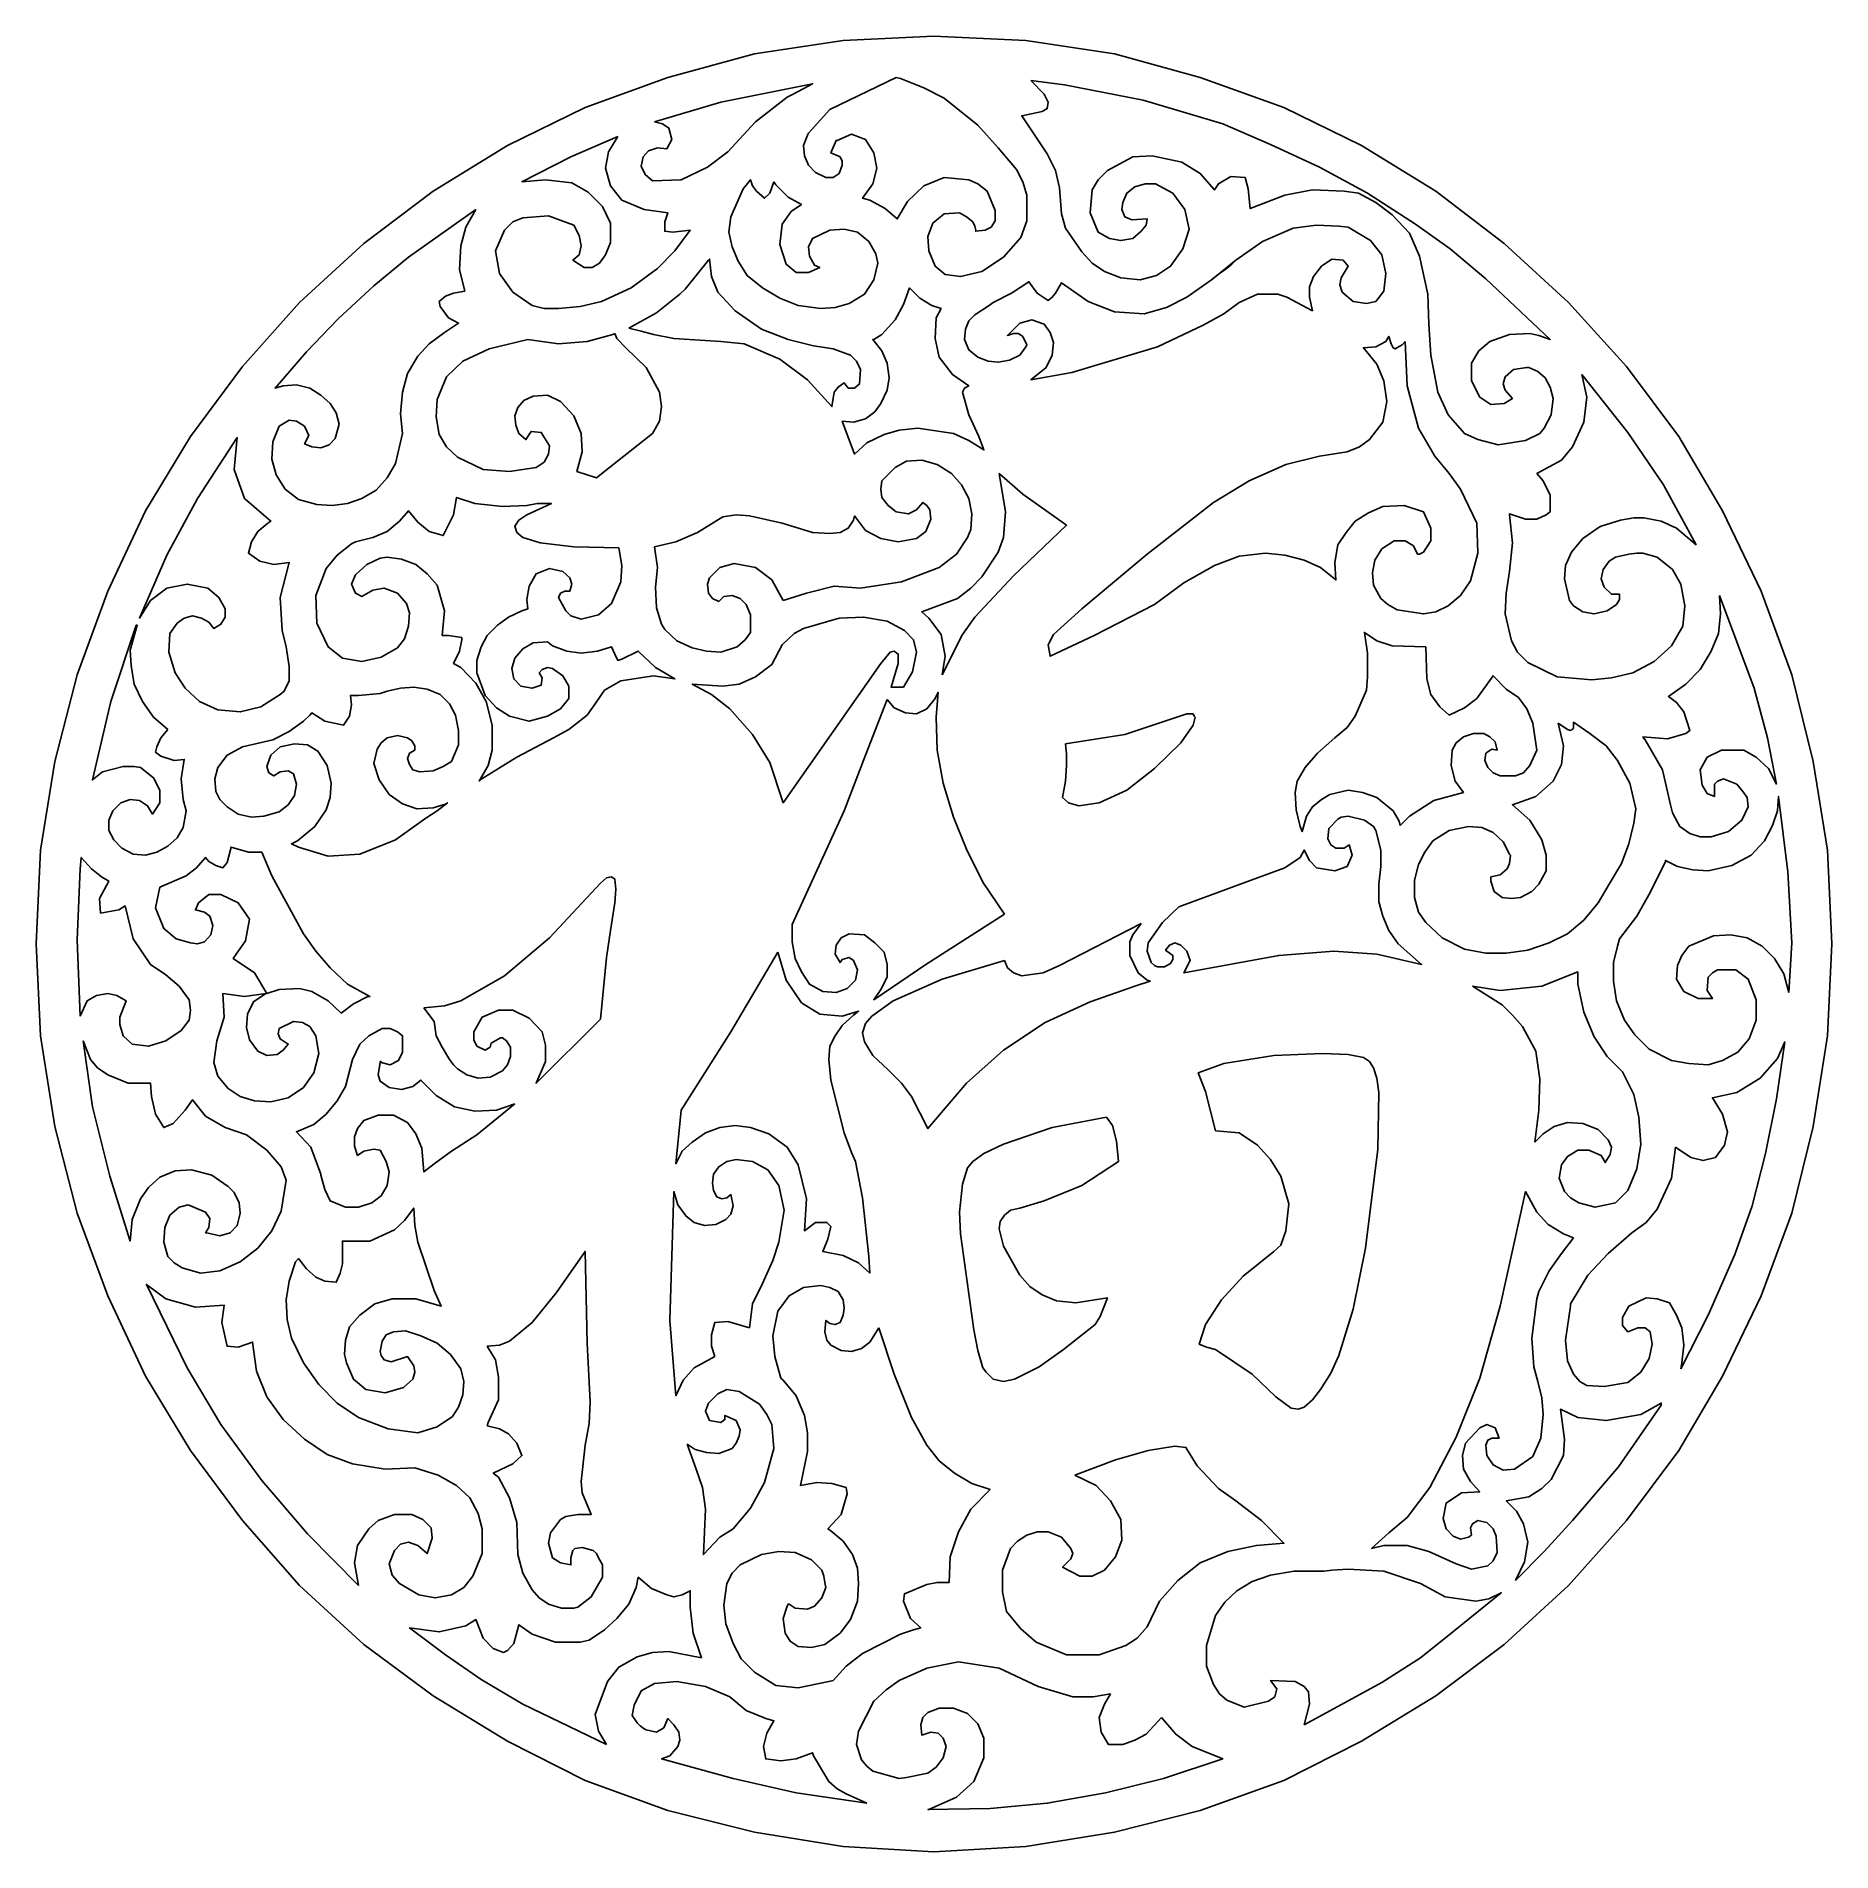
# Model space of a CAD drawing. Header units: centimetres. Extents: x -1.98 to 1.98, y -2 to 2.
import ezdxf

# ---------------------------------------------------------------- set-up
doc = ezdxf.new("R2010")
doc.units = ezdxf.units.CM
doc.header["$MEASUREMENT"] = 0
doc.layers.add('Layer 1', color=7, linetype='Continuous')

msp = doc.modelspace()

# ---------------------------------------------------------------- linework, layer by layer
at = {"layer": 'Layer 1', "color": 242}
for points, knots in [([(0, 2.00073), (0, 2.00073), (0.20235, 1.99164), (0.20235, 1.99164), (0.20235, 1.99164), (0.20235, 1.99164), (0.39796, 1.96208), (0.39796, 1.96208), (0.39796, 1.96208), (0.39796, 1.96208), (0.58683, 1.9098), (0.58683, 1.9098), (0.58683, 1.9098), (0.58683, 1.9098), (0.77119, 1.84385), (0.77119, 1.84385), (0.77119, 1.84385), (0.77119, 1.84385), (0.94207, 1.75974), (0.94207, 1.75974), (0.94207, 1.75974), (0.94207, 1.75974), (1.1062, 1.6597), (1.1062, 1.6597), (1.1062, 1.6597), (1.1062, 1.6597), (1.25684, 1.54375), (1.25684, 1.54375), (1.25684, 1.54375), (1.25684, 1.54375), (1.39849, 1.41415), (1.39849, 1.41415), (1.39849, 1.41415), (1.39849, 1.41415), (1.52664, 1.2732), (1.52664, 1.2732), (1.52664, 1.2732), (1.52664, 1.2732), (1.64131, 1.1186), (1.64131, 1.1186), (1.64131, 1.1186), (1.64131, 1.1186), (1.73799, 0.95489), (1.73799, 0.95489), (1.73799, 0.95489), (1.73799, 0.95489), (1.82343, 0.77757), (1.82343, 0.77757), (1.82343, 0.77757), (1.82343, 0.77757), (1.89088, 0.5934), (1.89088, 0.5934), (1.89088, 0.5934), (1.89088, 0.5934), (1.93809, 0.40243), (1.93809, 0.40243), (1.93809, 0.40243), (1.93809, 0.40243), (1.96957, 0.2069), (1.96957, 0.2069), (1.96957, 0.2069), (1.96957, 0.2069), (1.97857, 0.00001), (1.97857, 0.00001), (1.97857, 0.00001), (1.97857, 0.00001), (1.96957, -0.20234), (1.96957, -0.20234), (1.96957, -0.20234), (1.96957, -0.20234), (1.93809, -0.40242), (1.93809, -0.40242), (1.93809, -0.40242), (1.93809, -0.40242), (1.89088, -0.5934), (1.89088, -0.5934), (1.89088, -0.5934), (1.89088, -0.5934), (1.82343, -0.77527), (1.82343, -0.77527), (1.82343, -0.77527), (1.82343, -0.77527), (1.73799, -0.95262), (1.73799, -0.95262), (1.73799, -0.95262), (1.73799, -0.95262), (1.64131, -1.11631), (1.64131, -1.11631), (1.64131, -1.11631), (1.64131, -1.11631), (1.52664, -1.27092), (1.52664, -1.27092), (1.52664, -1.27092), (1.52664, -1.27092), (1.39849, -1.41414), (1.39849, -1.41414), (1.39849, -1.41414), (1.39849, -1.41414), (1.25684, -1.54375), (1.25684, -1.54375), (1.25684, -1.54375), (1.25684, -1.54375), (1.1062, -1.65742), (1.1062, -1.65742), (1.1062, -1.65742), (1.1062, -1.65742), (0.94207, -1.75746), (0.94207, -1.75746), (0.94207, -1.75746), (0.94207, -1.75746), (0.77119, -1.84385), (0.77119, -1.84385), (0.77119, -1.84385), (0.77119, -1.84385), (0.58683, -1.90979), (0.58683, -1.90979), (0.58683, -1.90979), (0.58683, -1.90979), (0.39796, -1.95753), (0.39796, -1.95753), (0.39796, -1.95753), (0.39796, -1.95753), (0.20235, -1.98936), (0.20235, -1.98936), (0.20235, -1.98936), (0.20235, -1.98936), (0, -2.00073), (0, -2.00073), (0, -2.00073), (0, -2.00073), (-0.2001, -1.98936), (-0.2001, -1.98936), (-0.2001, -1.98936), (-0.2001, -1.98936), (-0.39571, -1.95753), (-0.39571, -1.95753), (-0.39571, -1.95753), (-0.39571, -1.95753), (-0.58682, -1.90979), (-0.58682, -1.90979), (-0.58682, -1.90979), (-0.58682, -1.90979), (-0.76894, -1.84385), (-0.76894, -1.84385), (-0.76894, -1.84385), (-0.76894, -1.84385), (-0.93982, -1.75746), (-0.93982, -1.75746), (-0.93982, -1.75746), (-0.93982, -1.75746), (-1.10395, -1.65742), (-1.10395, -1.65742), (-1.10395, -1.65742), (-1.10395, -1.65742), (-1.25684, -1.54375), (-1.25684, -1.54375), (-1.25684, -1.54375), (-1.25684, -1.54375), (-1.39848, -1.41414), (-1.39848, -1.41414), (-1.39848, -1.41414), (-1.39848, -1.41414), (-1.52439, -1.27092), (-1.52439, -1.27092), (-1.52439, -1.27092), (-1.52439, -1.27092), (-1.63906, -1.11631), (-1.63906, -1.11631), (-1.63906, -1.11631), (-1.63906, -1.11631), (-1.73799, -0.95262), (-1.73799, -0.95262), (-1.73799, -0.95262), (-1.73799, -0.95262), (-1.82118, -0.77527), (-1.82118, -0.77527), (-1.82118, -0.77527), (-1.82118, -0.77527), (-1.88863, -0.5934), (-1.88863, -0.5934), (-1.88863, -0.5934), (-1.88863, -0.5934), (-1.93809, -0.40242), (-1.93809, -0.40242), (-1.93809, -0.40242), (-1.93809, -0.40242), (-1.96957, -0.20234), (-1.96957, -0.20234), (-1.96957, -0.20234), (-1.96957, -0.20234), (-1.97856, 0.00001), (-1.97856, 0.00001), (-1.97856, 0.00001), (-1.97856, 0.00001), (-1.96957, 0.2069), (-1.96957, 0.2069), (-1.96957, 0.2069), (-1.96957, 0.2069), (-1.93809, 0.40243), (-1.93809, 0.40243), (-1.93809, 0.40243), (-1.93809, 0.40243), (-1.88863, 0.5934), (-1.88863, 0.5934), (-1.88863, 0.5934), (-1.88863, 0.5934), (-1.82118, 0.77757), (-1.82118, 0.77757), (-1.82118, 0.77757), (-1.82118, 0.77757), (-1.73799, 0.95489), (-1.73799, 0.95489), (-1.73799, 0.95489), (-1.73799, 0.95489), (-1.63906, 1.1186), (-1.63906, 1.1186), (-1.63906, 1.1186), (-1.63906, 1.1186), (-1.52439, 1.2732), (-1.52439, 1.2732), (-1.52439, 1.2732), (-1.52439, 1.2732), (-1.39848, 1.41415), (-1.39848, 1.41415), (-1.39848, 1.41415), (-1.39848, 1.41415), (-1.25684, 1.54375), (-1.25684, 1.54375), (-1.25684, 1.54375), (-1.25684, 1.54375), (-1.10395, 1.6597), (-1.10395, 1.6597), (-1.10395, 1.6597), (-1.10395, 1.6597), (-0.93982, 1.75974), (-0.93982, 1.75974), (-0.93982, 1.75974), (-0.93982, 1.75974), (-0.76894, 1.84385), (-0.76894, 1.84385), (-0.76894, 1.84385), (-0.76894, 1.84385), (-0.58682, 1.9098), (-0.58682, 1.9098), (-0.58682, 1.9098), (-0.58682, 1.9098), (-0.39571, 1.96208), (-0.39571, 1.96208), (-0.39571, 1.96208), (-0.39571, 1.96208), (-0.2001, 1.99164), (-0.2001, 1.99164), (-0.2001, 1.99164), (-0.2001, 1.99164), (0, 2.00073), (0, 2.00073)], [0, 0, 0, 0, 0.0153846, 0.0153846, 0.0153846, 0.0153846, 0.0307692, 0.0307692, 0.0307692, 0.0307692, 0.0461538, 0.0461538, 0.0461538, 0.0461538, 0.0615385, 0.0615385, 0.0615385, 0.0615385, 0.0769231, 0.0769231, 0.0769231, 0.0769231, 0.0923077, 0.0923077, 0.0923077, 0.0923077, 0.1076923, 0.1076923, 0.1076923, 0.1076923, 0.1230769, 0.1230769, 0.1230769, 0.1230769, 0.1384615, 0.1384615, 0.1384615, 0.1384615, 0.1538462, 0.1538462, 0.1538462, 0.1538462, 0.1692308, 0.1692308, 0.1692308, 0.1692308, 0.1846154, 0.1846154, 0.1846154, 0.1846154, 0.2, 0.2, 0.2, 0.2, 0.2153846, 0.2153846, 0.2153846, 0.2153846, 0.2307692, 0.2307692, 0.2307692, 0.2307692, 0.2461538, 0.2461538, 0.2461538, 0.2461538, 0.2615385, 0.2615385, 0.2615385, 0.2615385, 0.2769231, 0.2769231, 0.2769231, 0.2769231, 0.2923077, 0.2923077, 0.2923077, 0.2923077, 0.3076923, 0.3076923, 0.3076923, 0.3076923, 0.3230769, 0.3230769, 0.3230769, 0.3230769, 0.3384615, 0.3384615, 0.3384615, 0.3384615, 0.3538462, 0.3538462, 0.3538462, 0.3538462, 0.3692308, 0.3692308, 0.3692308, 0.3692308, 0.3846154, 0.3846154, 0.3846154, 0.3846154, 0.4, 0.4, 0.4, 0.4, 0.4153846, 0.4153846, 0.4153846, 0.4153846, 0.4307692, 0.4307692, 0.4307692, 0.4307692, 0.4461538, 0.4461538, 0.4461538, 0.4461538, 0.4615385, 0.4615385, 0.4615385, 0.4615385, 0.4769231, 0.4769231, 0.4769231, 0.4769231, 0.4923077, 0.4923077, 0.4923077, 0.4923077, 0.5076923, 0.5076923, 0.5076923, 0.5076923, 0.5230769, 0.5230769, 0.5230769, 0.5230769, 0.5384615, 0.5384615, 0.5384615, 0.5384615, 0.5538462, 0.5538462, 0.5538462, 0.5538462, 0.5692308, 0.5692308, 0.5692308, 0.5692308, 0.5846154, 0.5846154, 0.5846154, 0.5846154, 0.6, 0.6, 0.6, 0.6, 0.6153846, 0.6153846, 0.6153846, 0.6153846, 0.6307692, 0.6307692, 0.6307692, 0.6307692, 0.6461538, 0.6461538, 0.6461538, 0.6461538, 0.6615385, 0.6615385, 0.6615385, 0.6615385, 0.6769231, 0.6769231, 0.6769231, 0.6769231, 0.6923077, 0.6923077, 0.6923077, 0.6923077, 0.7076923, 0.7076923, 0.7076923, 0.7076923, 0.7230769, 0.7230769, 0.7230769, 0.7230769, 0.7384615, 0.7384615, 0.7384615, 0.7384615, 0.7538462, 0.7538462, 0.7538462, 0.7538462, 0.7692308, 0.7692308, 0.7692308, 0.7692308, 0.7846154, 0.7846154, 0.7846154, 0.7846154, 0.8, 0.8, 0.8, 0.8, 0.8153846, 0.8153846, 0.8153846, 0.8153846, 0.8307692, 0.8307692, 0.8307692, 0.8307692, 0.8461538, 0.8461538, 0.8461538, 0.8461538, 0.8615385, 0.8615385, 0.8615385, 0.8615385, 0.8769231, 0.8769231, 0.8769231, 0.8769231, 0.8923077, 0.8923077, 0.8923077, 0.8923077, 0.9076923, 0.9076923, 0.9076923, 0.9076923, 0.9230769, 0.9230769, 0.9230769, 0.9230769, 0.9384615, 0.9384615, 0.9384615, 0.9384615, 0.9538462, 0.9538462, 0.9538462, 0.9538462, 0.9692308, 0.9692308, 0.9692308, 0.9692308, 1, 1, 1, 1]), ([(-0.61605, 1.81203), (-0.61605, 1.81203), (-0.46991, 1.85523), (-0.46991, 1.85523), (-0.46991, 1.85523), (-0.46991, 1.85523), (-0.26755, 1.89616), (-0.26755, 1.89616), (-0.26755, 1.89616), (-0.26755, 1.89616), (-0.31027, 1.87342), (-0.31027, 1.87342), (-0.31027, 1.87342), (-0.31027, 1.87342), (-0.32376, 1.86659), (-0.32376, 1.86659), (-0.32376, 1.86659), (-0.32376, 1.86659), (-0.39346, 1.81203), (-0.39346, 1.81203), (-0.39346, 1.81203), (-0.39346, 1.81203), (-0.45417, 1.7461), (-0.45417, 1.7461), (-0.45417, 1.7461), (-0.45417, 1.7461), (-0.49913, 1.71199), (-0.49913, 1.71199), (-0.49913, 1.71199), (-0.49913, 1.71199), (-0.55759, 1.68471), (-0.55759, 1.68471), (-0.55759, 1.68471), (-0.55759, 1.68471), (-0.62055, 1.68244), (-0.62055, 1.68244), (-0.62055, 1.68244), (-0.62055, 1.68244), (-0.63629, 1.69608), (-0.63629, 1.69608), (-0.63629, 1.69608), (-0.63629, 1.69608), (-0.64528, 1.71427), (-0.64528, 1.71427), (-0.64528, 1.71427), (-0.64528, 1.71427), (-0.64078, 1.73473), (-0.64078, 1.73473), (-0.64078, 1.73473), (-0.64078, 1.73473), (-0.62954, 1.74837), (-0.62954, 1.74837), (-0.62954, 1.74837), (-0.62954, 1.74837), (-0.60931, 1.75519), (-0.60931, 1.75519), (-0.60931, 1.75519), (-0.60931, 1.75519), (-0.58907, 1.75291), (-0.58907, 1.75291), (-0.58907, 1.75291), (-0.58907, 1.75291), (-0.57783, 1.77339), (-0.57783, 1.77339), (-0.57783, 1.77339), (-0.57783, 1.77339), (-0.58457, 1.79838), (-0.58457, 1.79838), (-0.58457, 1.79838), (-0.58457, 1.79838), (-0.59806, 1.80748), (-0.59806, 1.80748), (-0.59806, 1.80748), (-0.59806, 1.80748), (-0.61605, 1.81203), (-0.61605, 1.81203)], [0, 0, 0, 0, 0.05, 0.05, 0.05, 0.05, 0.1, 0.1, 0.1, 0.1, 0.15, 0.15, 0.15, 0.15, 0.2, 0.2, 0.2, 0.2, 0.25, 0.25, 0.25, 0.25, 0.3, 0.3, 0.3, 0.3, 0.35, 0.35, 0.35, 0.35, 0.4, 0.4, 0.4, 0.4, 0.45, 0.45, 0.45, 0.45, 0.5, 0.5, 0.5, 0.5, 0.55, 0.55, 0.55, 0.55, 0.6, 0.6, 0.6, 0.6, 0.65, 0.65, 0.65, 0.65, 0.7, 0.7, 0.7, 0.7, 0.75, 0.75, 0.75, 0.75, 0.8, 0.8, 0.8, 0.8, 0.85, 0.85, 0.85, 0.85, 0.9, 0.9, 0.9, 0.9, 1, 1, 1, 1]), ([(-0.08319, 1.9098), (-0.08319, 1.9098), (-0.07419, 1.90752), (-0.07419, 1.90752), (-0.07419, 1.90752), (-0.07419, 1.90752), (-0.02248, 1.88706), (-0.02248, 1.88706), (-0.02248, 1.88706), (-0.02248, 1.88706), (0.02249, 1.86433), (0.02249, 1.86433), (0.02249, 1.86433), (0.02249, 1.86433), (0.09668, 1.80521), (0.09668, 1.80521), (0.09668, 1.80521), (0.09668, 1.80521), (0.14165, 1.75519), (0.14165, 1.75519), (0.14165, 1.75519), (0.14165, 1.75519), (0.18212, 1.70744), (0.18212, 1.70744), (0.18212, 1.70744), (0.18212, 1.70744), (0.19561, 1.68016), (0.19561, 1.68016), (0.19561, 1.68016), (0.19561, 1.68016), (0.2046, 1.6506), (0.2046, 1.6506), (0.2046, 1.6506), (0.2046, 1.6506), (0.2046, 1.59377), (0.2046, 1.59377), (0.2046, 1.59377), (0.2046, 1.59377), (0.19111, 1.5574), (0.19111, 1.5574), (0.19111, 1.5574), (0.19111, 1.5574), (0.15289, 1.51419), (0.15289, 1.51419), (0.15289, 1.51419), (0.15289, 1.51419), (0.10568, 1.48236), (0.10568, 1.48236), (0.10568, 1.48236), (0.10568, 1.48236), (0.05846, 1.471), (0.05846, 1.471), (0.05846, 1.471), (0.05846, 1.471), (0.02473, 1.47555), (0.02473, 1.47555), (0.02473, 1.47555), (0.02473, 1.47555), (0.00225, 1.49373), (0.00225, 1.49373), (0.00225, 1.49373), (0.00225, 1.49373), (-0.01124, 1.52783), (-0.01124, 1.52783), (-0.01124, 1.52783), (-0.01124, 1.52783), (-0.01349, 1.55966), (-0.01349, 1.55966), (-0.01349, 1.55966), (-0.01349, 1.55966), (-0.00224, 1.58922), (-0.00224, 1.58922), (-0.00224, 1.58922), (-0.00224, 1.58922), (0.02249, 1.60968), (0.02249, 1.60968), (0.02249, 1.60968), (0.02249, 1.60968), (0.05621, 1.61196), (0.05621, 1.61196), (0.05621, 1.61196), (0.05621, 1.61196), (0.07195, 1.60287), (0.07195, 1.60287), (0.07195, 1.60287), (0.07195, 1.60287), (0.08544, 1.59149), (0.08544, 1.59149), (0.08544, 1.59149), (0.08544, 1.59149), (0.08994, 1.5824), (0.08994, 1.5824), (0.08994, 1.5824), (0.08994, 1.5824), (0.09219, 1.5733), (0.09219, 1.5733), (0.09219, 1.5733), (0.09219, 1.5733), (0.09219, 1.57104), (0.09219, 1.57104), (0.09219, 1.57104), (0.09219, 1.57104), (0.11242, 1.5733), (0.11242, 1.5733), (0.11242, 1.5733), (0.11242, 1.5733), (0.12591, 1.58013), (0.12591, 1.58013), (0.12591, 1.58013), (0.12591, 1.58013), (0.1349, 1.59377), (0.1349, 1.59377), (0.1349, 1.59377), (0.1349, 1.59377), (0.1349, 1.61651), (0.1349, 1.61651), (0.1349, 1.61651), (0.1349, 1.61651), (0.11692, 1.6597), (0.11692, 1.6597), (0.11692, 1.6597), (0.11692, 1.6597), (0.09668, 1.67561), (0.09668, 1.67561), (0.09668, 1.67561), (0.09668, 1.67561), (0.07645, 1.68471), (0.07645, 1.68471), (0.07645, 1.68471), (0.07645, 1.68471), (0.02249, 1.68925), (0.02249, 1.68925), (0.02249, 1.68925), (0.02249, 1.68925), (-0.02248, 1.67106), (-0.02248, 1.67106), (-0.02248, 1.67106), (-0.02248, 1.67106), (-0.05845, 1.63696), (-0.05845, 1.63696), (-0.05845, 1.63696), (-0.05845, 1.63696), (-0.08094, 1.59832), (-0.08094, 1.59832), (-0.08094, 1.59832), (-0.08094, 1.59832), (-0.10792, 1.62106), (-0.10792, 1.62106), (-0.10792, 1.62106), (-0.10792, 1.62106), (-0.14164, 1.63925), (-0.14164, 1.63925), (-0.14164, 1.63925), (-0.14164, 1.63925), (-0.15738, 1.64379), (-0.15738, 1.64379), (-0.15738, 1.64379), (-0.15738, 1.64379), (-0.1349, 1.67561), (-0.1349, 1.67561), (-0.1349, 1.67561), (-0.1349, 1.67561), (-0.12591, 1.70972), (-0.12591, 1.70972), (-0.12591, 1.70972), (-0.12591, 1.70972), (-0.13265, 1.74382), (-0.13265, 1.74382), (-0.13265, 1.74382), (-0.13265, 1.74382), (-0.15064, 1.77339), (-0.15064, 1.77339), (-0.15064, 1.77339), (-0.15064, 1.77339), (-0.18212, 1.78474), (-0.18212, 1.78474), (-0.18212, 1.78474), (-0.18212, 1.78474), (-0.21359, 1.7711), (-0.21359, 1.7711), (-0.21359, 1.7711), (-0.21359, 1.7711), (-0.21584, 1.7711), (-0.21584, 1.7711), (-0.21584, 1.7711), (-0.21584, 1.7711), (-0.22708, 1.74382), (-0.22708, 1.74382), (-0.22708, 1.74382), (-0.22708, 1.74382), (-0.20685, 1.73473), (-0.20685, 1.73473), (-0.20685, 1.73473), (-0.20685, 1.73473), (-0.20235, 1.72563), (-0.20235, 1.72563), (-0.20235, 1.72563), (-0.20235, 1.72563), (-0.20235, 1.71653), (-0.20235, 1.71653), (-0.20235, 1.71653), (-0.20235, 1.71653), (-0.20909, 1.69835), (-0.20909, 1.69835), (-0.20909, 1.69835), (-0.20909, 1.69835), (-0.22259, 1.68925), (-0.22259, 1.68925), (-0.22259, 1.68925), (-0.22259, 1.68925), (-0.23833, 1.68925), (-0.23833, 1.68925), (-0.23833, 1.68925), (-0.23833, 1.68925), (-0.26081, 1.70063), (-0.26081, 1.70063), (-0.26081, 1.70063), (-0.26081, 1.70063), (-0.27655, 1.71653), (-0.27655, 1.71653), (-0.27655, 1.71653), (-0.27655, 1.71653), (-0.28554, 1.73701), (-0.28554, 1.73701), (-0.28554, 1.73701), (-0.28554, 1.73701), (-0.28779, 1.75974), (-0.28779, 1.75974), (-0.28779, 1.75974), (-0.28779, 1.75974), (-0.2788, 1.78248), (-0.2788, 1.78248), (-0.2788, 1.78248), (-0.2788, 1.78248), (-0.27655, 1.78703), (-0.27655, 1.78703), (-0.27655, 1.78703), (-0.27655, 1.78703), (-0.22933, 1.83931), (-0.22933, 1.83931), (-0.22933, 1.83931), (-0.22933, 1.83931), (-0.08319, 1.9098), (-0.08319, 1.9098)], [0, 0, 0, 0, 0.016129, 0.016129, 0.016129, 0.016129, 0.0322581, 0.0322581, 0.0322581, 0.0322581, 0.0483871, 0.0483871, 0.0483871, 0.0483871, 0.0645161, 0.0645161, 0.0645161, 0.0645161, 0.0806452, 0.0806452, 0.0806452, 0.0806452, 0.0967742, 0.0967742, 0.0967742, 0.0967742, 0.1129032, 0.1129032, 0.1129032, 0.1129032, 0.1290323, 0.1290323, 0.1290323, 0.1290323, 0.1451613, 0.1451613, 0.1451613, 0.1451613, 0.1612903, 0.1612903, 0.1612903, 0.1612903, 0.1774194, 0.1774194, 0.1774194, 0.1774194, 0.1935484, 0.1935484, 0.1935484, 0.1935484, 0.2096774, 0.2096774, 0.2096774, 0.2096774, 0.2258065, 0.2258065, 0.2258065, 0.2258065, 0.2419355, 0.2419355, 0.2419355, 0.2419355, 0.2580645, 0.2580645, 0.2580645, 0.2580645, 0.2741935, 0.2741935, 0.2741935, 0.2741935, 0.2903226, 0.2903226, 0.2903226, 0.2903226, 0.3064516, 0.3064516, 0.3064516, 0.3064516, 0.3225806, 0.3225806, 0.3225806, 0.3225806, 0.3387097, 0.3387097, 0.3387097, 0.3387097, 0.3548387, 0.3548387, 0.3548387, 0.3548387, 0.3709677, 0.3709677, 0.3709677, 0.3709677, 0.3870968, 0.3870968, 0.3870968, 0.3870968, 0.4032258, 0.4032258, 0.4032258, 0.4032258, 0.4193548, 0.4193548, 0.4193548, 0.4193548, 0.4354839, 0.4354839, 0.4354839, 0.4354839, 0.4516129, 0.4516129, 0.4516129, 0.4516129, 0.4677419, 0.4677419, 0.4677419, 0.4677419, 0.483871, 0.483871, 0.483871, 0.483871, 0.5, 0.5, 0.5, 0.5, 0.516129, 0.516129, 0.516129, 0.516129, 0.5322581, 0.5322581, 0.5322581, 0.5322581, 0.5483871, 0.5483871, 0.5483871, 0.5483871, 0.5645161, 0.5645161, 0.5645161, 0.5645161, 0.5806452, 0.5806452, 0.5806452, 0.5806452, 0.5967742, 0.5967742, 0.5967742, 0.5967742, 0.6129032, 0.6129032, 0.6129032, 0.6129032, 0.6290323, 0.6290323, 0.6290323, 0.6290323, 0.6451613, 0.6451613, 0.6451613, 0.6451613, 0.6612903, 0.6612903, 0.6612903, 0.6612903, 0.6774194, 0.6774194, 0.6774194, 0.6774194, 0.6935484, 0.6935484, 0.6935484, 0.6935484, 0.7096774, 0.7096774, 0.7096774, 0.7096774, 0.7258065, 0.7258065, 0.7258065, 0.7258065, 0.7419355, 0.7419355, 0.7419355, 0.7419355, 0.7580645, 0.7580645, 0.7580645, 0.7580645, 0.7741935, 0.7741935, 0.7741935, 0.7741935, 0.7903226, 0.7903226, 0.7903226, 0.7903226, 0.8064516, 0.8064516, 0.8064516, 0.8064516, 0.8225806, 0.8225806, 0.8225806, 0.8225806, 0.8387097, 0.8387097, 0.8387097, 0.8387097, 0.8548387, 0.8548387, 0.8548387, 0.8548387, 0.8709677, 0.8709677, 0.8709677, 0.8709677, 0.8870968, 0.8870968, 0.8870968, 0.8870968, 0.9032258, 0.9032258, 0.9032258, 0.9032258, 0.9193548, 0.9193548, 0.9193548, 0.9193548, 0.9354839, 0.9354839, 0.9354839, 0.9354839, 0.9516129, 0.9516129, 0.9516129, 0.9516129, 0.9677419, 0.9677419, 0.9677419, 0.9677419, 1, 1, 1, 1]), ([(0.2136, 1.90297), (0.2136, 1.90297), (0.28779, 1.89387), (0.28779, 1.89387), (0.28779, 1.89387), (0.28779, 1.89387), (0.46092, 1.85978), (0.46092, 1.85978), (0.46092, 1.85978), (0.46092, 1.85978), (0.63629, 1.80748), (0.63629, 1.80748), (0.63629, 1.80748), (0.63629, 1.80748), (0.74196, 1.762), (0.74196, 1.762), (0.74196, 1.762), (0.74196, 1.762), (0.84988, 1.71199), (0.84988, 1.71199), (0.84988, 1.71199), (0.84988, 1.71199), (0.95556, 1.65515), (0.95556, 1.65515), (0.95556, 1.65515), (0.95556, 1.65515), (1.06123, 1.58694), (1.06123, 1.58694), (1.06123, 1.58694), (1.06123, 1.58694), (1.13767, 1.53238), (1.13767, 1.53238), (1.13767, 1.53238), (1.13767, 1.53238), (1.21637, 1.46645), (1.21637, 1.46645), (1.21637, 1.46645), (1.21637, 1.46645), (1.35801, 1.33231), (1.35801, 1.33231), (1.35801, 1.33231), (1.35801, 1.33231), (1.33328, 1.34141), (1.33328, 1.34141), (1.33328, 1.34141), (1.33328, 1.34141), (1.31305, 1.34595), (1.31305, 1.34595), (1.31305, 1.34595), (1.31305, 1.34595), (1.26808, 1.34367), (1.26808, 1.34367), (1.26808, 1.34367), (1.26808, 1.34367), (1.22536, 1.32777), (1.22536, 1.32777), (1.22536, 1.32777), (1.22536, 1.32777), (1.20063, 1.3073), (1.20063, 1.3073), (1.20063, 1.3073), (1.20063, 1.3073), (1.18489, 1.28001), (1.18489, 1.28001), (1.18489, 1.28001), (1.18489, 1.28001), (1.18489, 1.24137), (1.18489, 1.24137), (1.18489, 1.24137), (1.18489, 1.24137), (1.20288, 1.20499), (1.20288, 1.20499), (1.20288, 1.20499), (1.20288, 1.20499), (1.22761, 1.18907), (1.22761, 1.18907), (1.22761, 1.18907), (1.22761, 1.18907), (1.25684, 1.19135), (1.25684, 1.19135), (1.25684, 1.19135), (1.25684, 1.19135), (1.27483, 1.20271), (1.27483, 1.20271), (1.27483, 1.20271), (1.27483, 1.20271), (1.25909, 1.2209), (1.25909, 1.2209), (1.25909, 1.2209), (1.25909, 1.2209), (1.25459, 1.23454), (1.25459, 1.23454), (1.25459, 1.23454), (1.25459, 1.23454), (1.25909, 1.25046), (1.25909, 1.25046), (1.25909, 1.25046), (1.25909, 1.25046), (1.27707, 1.26637), (1.27707, 1.26637), (1.27707, 1.26637), (1.27707, 1.26637), (1.3063, 1.27092), (1.3063, 1.27092), (1.3063, 1.27092), (1.3063, 1.27092), (1.3108, 1.27092), (1.3108, 1.27092), (1.3108, 1.27092), (1.3108, 1.27092), (1.33104, 1.26183), (1.33104, 1.26183), (1.33104, 1.26183), (1.33104, 1.26183), (1.34677, 1.24818), (1.34677, 1.24818), (1.34677, 1.24818), (1.34677, 1.24818), (1.35801, 1.22773), (1.35801, 1.22773), (1.35801, 1.22773), (1.35801, 1.22773), (1.36476, 1.20271), (1.36476, 1.20271), (1.36476, 1.20271), (1.36476, 1.20271), (1.36026, 1.16633), (1.36026, 1.16633), (1.36026, 1.16633), (1.36026, 1.16633), (1.34453, 1.13679), (1.34453, 1.13679), (1.34453, 1.13679), (1.34453, 1.13679), (1.33553, 1.12541), (1.33553, 1.12541), (1.33553, 1.12541), (1.33553, 1.12541), (1.30405, 1.1095), (1.30405, 1.1095), (1.30405, 1.1095), (1.30405, 1.1095), (1.24335, 1.1004), (1.24335, 1.1004), (1.24335, 1.1004), (1.24335, 1.1004), (1.19838, 1.11177), (1.19838, 1.11177), (1.19838, 1.11177), (1.19838, 1.11177), (1.16915, 1.12541), (1.16915, 1.12541), (1.16915, 1.12541), (1.16915, 1.12541), (1.13318, 1.16633), (1.13318, 1.16633), (1.13318, 1.16633), (1.13318, 1.16633), (1.1107, 1.21636), (1.1107, 1.21636), (1.1107, 1.21636), (1.1107, 1.21636), (1.09496, 1.2982), (1.09496, 1.2982), (1.09496, 1.2982), (1.09496, 1.2982), (1.09046, 1.36641), (1.09046, 1.36641), (1.09046, 1.36641), (1.09046, 1.36641), (1.08821, 1.43234), (1.08821, 1.43234), (1.08821, 1.43234), (1.08821, 1.43234), (1.07023, 1.51647), (1.07023, 1.51647), (1.07023, 1.51647), (1.07023, 1.51647), (1.04774, 1.56649), (1.04774, 1.56649), (1.04774, 1.56649), (1.04774, 1.56649), (1.00952, 1.60741), (1.00952, 1.60741), (1.00952, 1.60741), (1.00952, 1.60741), (0.97355, 1.63469), (0.97355, 1.63469), (0.97355, 1.63469), (0.97355, 1.63469), (0.93532, 1.65515), (0.93532, 1.65515), (0.93532, 1.65515), (0.93532, 1.65515), (0.90385, 1.6597), (0.90385, 1.6597), (0.90385, 1.6597), (0.90385, 1.6597), (0.83415, 1.66197), (0.83415, 1.66197), (0.83415, 1.66197), (0.83415, 1.66197), (0.77344, 1.6506), (0.77344, 1.6506), (0.77344, 1.6506), (0.77344, 1.6506), (0.697, 1.62106), (0.697, 1.62106), (0.697, 1.62106), (0.697, 1.62106), (0.6925, 1.66425), (0.6925, 1.66425), (0.6925, 1.66425), (0.6925, 1.66425), (0.68575, 1.68925), (0.68575, 1.68925), (0.68575, 1.68925), (0.68575, 1.68925), (0.65428, 1.69154), (0.65428, 1.69154), (0.65428, 1.69154), (0.65428, 1.69154), (0.62729, 1.67561), (0.62729, 1.67561), (0.62729, 1.67561), (0.62729, 1.67561), (0.6183, 1.66197), (0.6183, 1.66197), (0.6183, 1.66197), (0.6183, 1.66197), (0.58683, 1.69835), (0.58683, 1.69835), (0.58683, 1.69835), (0.58683, 1.69835), (0.54635, 1.72337), (0.54635, 1.72337), (0.54635, 1.72337), (0.54635, 1.72337), (0.48115, 1.73701), (0.48115, 1.73701), (0.48115, 1.73701), (0.48115, 1.73701), (0.43844, 1.73473), (0.43844, 1.73473), (0.43844, 1.73473), (0.43844, 1.73473), (0.38223, 1.70518), (0.38223, 1.70518), (0.38223, 1.70518), (0.38223, 1.70518), (0.36199, 1.68471), (0.36199, 1.68471), (0.36199, 1.68471), (0.36199, 1.68471), (0.3485, 1.66197), (0.3485, 1.66197), (0.3485, 1.66197), (0.3485, 1.66197), (0.344, 1.61196), (0.344, 1.61196), (0.344, 1.61196), (0.344, 1.61196), (0.36199, 1.56875), (0.36199, 1.56875), (0.36199, 1.56875), (0.36199, 1.56875), (0.38672, 1.55511), (0.38672, 1.55511), (0.38672, 1.55511), (0.38672, 1.55511), (0.41145, 1.55057), (0.41145, 1.55057), (0.41145, 1.55057), (0.41145, 1.55057), (0.43844, 1.55511), (0.43844, 1.55511), (0.43844, 1.55511), (0.43844, 1.55511), (0.45642, 1.57104), (0.45642, 1.57104), (0.45642, 1.57104), (0.45642, 1.57104), (0.46766, 1.58468), (0.46766, 1.58468), (0.46766, 1.58468), (0.46766, 1.58468), (0.46991, 1.59832), (0.46991, 1.59832), (0.46991, 1.59832), (0.46991, 1.59832), (0.43619, 1.59604), (0.43619, 1.59604), (0.43619, 1.59604), (0.43619, 1.59604), (0.42045, 1.60287), (0.42045, 1.60287), (0.42045, 1.60287), (0.42045, 1.60287), (0.4137, 1.61878), (0.4137, 1.61878), (0.4137, 1.61878), (0.4137, 1.61878), (0.41595, 1.63469), (0.41595, 1.63469), (0.41595, 1.63469), (0.41595, 1.63469), (0.42494, 1.65515), (0.42494, 1.65515), (0.42494, 1.65515), (0.42494, 1.65515), (0.44293, 1.66879), (0.44293, 1.66879), (0.44293, 1.66879), (0.44293, 1.66879), (0.46541, 1.67561), (0.46541, 1.67561), (0.46541, 1.67561), (0.46541, 1.67561), (0.4879, 1.67561), (0.4879, 1.67561), (0.4879, 1.67561), (0.4879, 1.67561), (0.52612, 1.65515), (0.52612, 1.65515), (0.52612, 1.65515), (0.52612, 1.65515), (0.5531, 1.61878), (0.5531, 1.61878), (0.5531, 1.61878), (0.5531, 1.61878), (0.56209, 1.57559), (0.56209, 1.57559), (0.56209, 1.57559), (0.56209, 1.57559), (0.5486, 1.53238), (0.5486, 1.53238), (0.5486, 1.53238), (0.5486, 1.53238), (0.52162, 1.49373), (0.52162, 1.49373), (0.52162, 1.49373), (0.52162, 1.49373), (0.49015, 1.47326), (0.49015, 1.47326), (0.49015, 1.47326), (0.49015, 1.47326), (0.45417, 1.46417), (0.45417, 1.46417), (0.45417, 1.46417), (0.45417, 1.46417), (0.41145, 1.46872), (0.41145, 1.46872), (0.41145, 1.46872), (0.41145, 1.46872), (0.37548, 1.48236), (0.37548, 1.48236), (0.37548, 1.48236), (0.37548, 1.48236), (0.3485, 1.50055), (0.3485, 1.50055), (0.3485, 1.50055), (0.3485, 1.50055), (0.32602, 1.52557), (0.32602, 1.52557), (0.32602, 1.52557), (0.32602, 1.52557), (0.29004, 1.57785), (0.29004, 1.57785), (0.29004, 1.57785), (0.29004, 1.57785), (0.28105, 1.60968), (0.28105, 1.60968), (0.28105, 1.60968), (0.28105, 1.60968), (0.27655, 1.66652), (0.27655, 1.66652), (0.27655, 1.66652), (0.27655, 1.66652), (0.26756, 1.70518), (0.26756, 1.70518), (0.26756, 1.70518), (0.26756, 1.70518), (0.24957, 1.74156), (0.24957, 1.74156), (0.24957, 1.74156), (0.24957, 1.74156), (0.19336, 1.82567), (0.19336, 1.82567), (0.19336, 1.82567), (0.19336, 1.82567), (0.23833, 1.83476), (0.23833, 1.83476), (0.23833, 1.83476), (0.23833, 1.83476), (0.24957, 1.84159), (0.24957, 1.84159), (0.24957, 1.84159), (0.24957, 1.84159), (0.25182, 1.85523), (0.25182, 1.85523), (0.25182, 1.85523), (0.25182, 1.85523), (0.24283, 1.87342), (0.24283, 1.87342), (0.24283, 1.87342), (0.24283, 1.87342), (0.2136, 1.90297), (0.2136, 1.90297)], [0, 0, 0, 0, 0.0097087, 0.0097087, 0.0097087, 0.0097087, 0.0194175, 0.0194175, 0.0194175, 0.0194175, 0.0291262, 0.0291262, 0.0291262, 0.0291262, 0.038835, 0.038835, 0.038835, 0.038835, 0.0485437, 0.0485437, 0.0485437, 0.0485437, 0.0582524, 0.0582524, 0.0582524, 0.0582524, 0.0679612, 0.0679612, 0.0679612, 0.0679612, 0.0776699, 0.0776699, 0.0776699, 0.0776699, 0.0873786, 0.0873786, 0.0873786, 0.0873786, 0.0970874, 0.0970874, 0.0970874, 0.0970874, 0.1067961, 0.1067961, 0.1067961, 0.1067961, 0.1165049, 0.1165049, 0.1165049, 0.1165049, 0.1262136, 0.1262136, 0.1262136, 0.1262136, 0.1359223, 0.1359223, 0.1359223, 0.1359223, 0.1456311, 0.1456311, 0.1456311, 0.1456311, 0.1553398, 0.1553398, 0.1553398, 0.1553398, 0.1650485, 0.1650485, 0.1650485, 0.1650485, 0.1747573, 0.1747573, 0.1747573, 0.1747573, 0.184466, 0.184466, 0.184466, 0.184466, 0.1941748, 0.1941748, 0.1941748, 0.1941748, 0.2038835, 0.2038835, 0.2038835, 0.2038835, 0.2135922, 0.2135922, 0.2135922, 0.2135922, 0.223301, 0.223301, 0.223301, 0.223301, 0.2330097, 0.2330097, 0.2330097, 0.2330097, 0.2427184, 0.2427184, 0.2427184, 0.2427184, 0.2524272, 0.2524272, 0.2524272, 0.2524272, 0.2621359, 0.2621359, 0.2621359, 0.2621359, 0.2718447, 0.2718447, 0.2718447, 0.2718447, 0.2815534, 0.2815534, 0.2815534, 0.2815534, 0.2912621, 0.2912621, 0.2912621, 0.2912621, 0.3009709, 0.3009709, 0.3009709, 0.3009709, 0.3106796, 0.3106796, 0.3106796, 0.3106796, 0.3203883, 0.3203883, 0.3203883, 0.3203883, 0.3300971, 0.3300971, 0.3300971, 0.3300971, 0.3398058, 0.3398058, 0.3398058, 0.3398058, 0.3495146, 0.3495146, 0.3495146, 0.3495146, 0.3592233, 0.3592233, 0.3592233, 0.3592233, 0.368932, 0.368932, 0.368932, 0.368932, 0.3786408, 0.3786408, 0.3786408, 0.3786408, 0.3883495, 0.3883495, 0.3883495, 0.3883495, 0.3980583, 0.3980583, 0.3980583, 0.3980583, 0.407767, 0.407767, 0.407767, 0.407767, 0.4174757, 0.4174757, 0.4174757, 0.4174757, 0.4271845, 0.4271845, 0.4271845, 0.4271845, 0.4368932, 0.4368932, 0.4368932, 0.4368932, 0.4466019, 0.4466019, 0.4466019, 0.4466019, 0.4563107, 0.4563107, 0.4563107, 0.4563107, 0.4660194, 0.4660194, 0.4660194, 0.4660194, 0.4757282, 0.4757282, 0.4757282, 0.4757282, 0.4854369, 0.4854369, 0.4854369, 0.4854369, 0.4951456, 0.4951456, 0.4951456, 0.4951456, 0.5048544, 0.5048544, 0.5048544, 0.5048544, 0.5145631, 0.5145631, 0.5145631, 0.5145631, 0.5242718, 0.5242718, 0.5242718, 0.5242718, 0.5339806, 0.5339806, 0.5339806, 0.5339806, 0.5436893, 0.5436893, 0.5436893, 0.5436893, 0.5533981, 0.5533981, 0.5533981, 0.5533981, 0.5631068, 0.5631068, 0.5631068, 0.5631068, 0.5728155, 0.5728155, 0.5728155, 0.5728155, 0.5825243, 0.5825243, 0.5825243, 0.5825243, 0.592233, 0.592233, 0.592233, 0.592233, 0.6019417, 0.6019417, 0.6019417, 0.6019417, 0.6116505, 0.6116505, 0.6116505, 0.6116505, 0.6213592, 0.6213592, 0.6213592, 0.6213592, 0.631068, 0.631068, 0.631068, 0.631068, 0.6407767, 0.6407767, 0.6407767, 0.6407767, 0.6504854, 0.6504854, 0.6504854, 0.6504854, 0.6601942, 0.6601942, 0.6601942, 0.6601942, 0.6699029, 0.6699029, 0.6699029, 0.6699029, 0.6796117, 0.6796117, 0.6796117, 0.6796117, 0.6893204, 0.6893204, 0.6893204, 0.6893204, 0.6990291, 0.6990291, 0.6990291, 0.6990291, 0.7087379, 0.7087379, 0.7087379, 0.7087379, 0.7184466, 0.7184466, 0.7184466, 0.7184466, 0.7281553, 0.7281553, 0.7281553, 0.7281553, 0.7378641, 0.7378641, 0.7378641, 0.7378641, 0.7475728, 0.7475728, 0.7475728, 0.7475728, 0.7572816, 0.7572816, 0.7572816, 0.7572816, 0.7669903, 0.7669903, 0.7669903, 0.7669903, 0.776699, 0.776699, 0.776699, 0.776699, 0.7864078, 0.7864078, 0.7864078, 0.7864078, 0.7961165, 0.7961165, 0.7961165, 0.7961165, 0.8058252, 0.8058252, 0.8058252, 0.8058252, 0.815534, 0.815534, 0.815534, 0.815534, 0.8252427, 0.8252427, 0.8252427, 0.8252427, 0.8349515, 0.8349515, 0.8349515, 0.8349515, 0.8446602, 0.8446602, 0.8446602, 0.8446602, 0.8543689, 0.8543689, 0.8543689, 0.8543689, 0.8640777, 0.8640777, 0.8640777, 0.8640777, 0.8737864, 0.8737864, 0.8737864, 0.8737864, 0.8834951, 0.8834951, 0.8834951, 0.8834951, 0.8932039, 0.8932039, 0.8932039, 0.8932039, 0.9029126, 0.9029126, 0.9029126, 0.9029126, 0.9126214, 0.9126214, 0.9126214, 0.9126214, 0.9223301, 0.9223301, 0.9223301, 0.9223301, 0.9320388, 0.9320388, 0.9320388, 0.9320388, 0.9417476, 0.9417476, 0.9417476, 0.9417476, 0.9514563, 0.9514563, 0.9514563, 0.9514563, 0.961165, 0.961165, 0.961165, 0.961165, 0.9708738, 0.9708738, 0.9708738, 0.9708738, 0.9805825, 0.9805825, 0.9805825, 0.9805825, 1, 1, 1, 1]), ([(-0.69699, 1.7802), (-0.69699, 1.7802), (-0.71723, 1.7461), (-0.71723, 1.7461), (-0.71723, 1.7461), (-0.71723, 1.7461), (-0.72397, 1.70972), (-0.72397, 1.70972), (-0.72397, 1.70972), (-0.72397, 1.70972), (-0.71273, 1.67106), (-0.71273, 1.67106), (-0.71273, 1.67106), (-0.71273, 1.67106), (-0.688, 1.63925), (-0.688, 1.63925), (-0.688, 1.63925), (-0.688, 1.63925), (-0.63853, 1.61878), (-0.63853, 1.61878), (-0.63853, 1.61878), (-0.63853, 1.61878), (-0.58682, 1.61196), (-0.58682, 1.61196), (-0.58682, 1.61196), (-0.58682, 1.61196), (-0.59357, 1.59149), (-0.59357, 1.59149), (-0.59357, 1.59149), (-0.59357, 1.59149), (-0.59357, 1.57104), (-0.59357, 1.57104), (-0.59357, 1.57104), (-0.59357, 1.57104), (-0.57558, 1.56875), (-0.57558, 1.56875), (-0.57558, 1.56875), (-0.57558, 1.56875), (-0.53736, 1.5733), (-0.53736, 1.5733), (-0.53736, 1.5733), (-0.53736, 1.5733), (-0.57108, 1.52783), (-0.57108, 1.52783), (-0.57108, 1.52783), (-0.57108, 1.52783), (-0.60931, 1.48919), (-0.60931, 1.48919), (-0.60931, 1.48919), (-0.60931, 1.48919), (-0.66776, 1.44598), (-0.66776, 1.44598), (-0.66776, 1.44598), (-0.66776, 1.44598), (-0.73296, 1.41644), (-0.73296, 1.41644), (-0.73296, 1.41644), (-0.73296, 1.41644), (-0.78018, 1.40506), (-0.78018, 1.40506), (-0.78018, 1.40506), (-0.78018, 1.40506), (-0.8274, 1.40051), (-0.8274, 1.40051), (-0.8274, 1.40051), (-0.8274, 1.40051), (-0.85887, 1.40051), (-0.85887, 1.40051), (-0.85887, 1.40051), (-0.85887, 1.40051), (-0.88585, 1.40734), (-0.88585, 1.40734), (-0.88585, 1.40734), (-0.88585, 1.40734), (-0.92857, 1.43689), (-0.92857, 1.43689), (-0.92857, 1.43689), (-0.92857, 1.43689), (-0.9578, 1.47781), (-0.9578, 1.47781), (-0.9578, 1.47781), (-0.9578, 1.47781), (-0.96679, 1.52783), (-0.96679, 1.52783), (-0.96679, 1.52783), (-0.96679, 1.52783), (-0.94656, 1.5733), (-0.94656, 1.5733), (-0.94656, 1.5733), (-0.94656, 1.5733), (-0.92857, 1.59149), (-0.92857, 1.59149), (-0.92857, 1.59149), (-0.92857, 1.59149), (-0.90609, 1.60058), (-0.90609, 1.60058), (-0.90609, 1.60058), (-0.90609, 1.60058), (-0.84988, 1.60513), (-0.84988, 1.60513), (-0.84988, 1.60513), (-0.84988, 1.60513), (-0.79367, 1.58468), (-0.79367, 1.58468), (-0.79367, 1.58468), (-0.79367, 1.58468), (-0.78243, 1.56194), (-0.78243, 1.56194), (-0.78243, 1.56194), (-0.78243, 1.56194), (-0.77793, 1.53921), (-0.77793, 1.53921), (-0.77793, 1.53921), (-0.77793, 1.53921), (-0.78243, 1.51874), (-0.78243, 1.51874), (-0.78243, 1.51874), (-0.78243, 1.51874), (-0.79592, 1.50738), (-0.79592, 1.50738), (-0.79592, 1.50738), (-0.79592, 1.50738), (-0.77119, 1.49145), (-0.77119, 1.49145), (-0.77119, 1.49145), (-0.77119, 1.49145), (-0.7532, 1.49145), (-0.7532, 1.49145), (-0.7532, 1.49145), (-0.7532, 1.49145), (-0.73746, 1.50055), (-0.73746, 1.50055), (-0.73746, 1.50055), (-0.73746, 1.50055), (-0.72397, 1.51874), (-0.72397, 1.51874), (-0.72397, 1.51874), (-0.72397, 1.51874), (-0.71273, 1.54602), (-0.71273, 1.54602), (-0.71273, 1.54602), (-0.71273, 1.54602), (-0.71273, 1.58922), (-0.71273, 1.58922), (-0.71273, 1.58922), (-0.71273, 1.58922), (-0.73072, 1.6256), (-0.73072, 1.6256), (-0.73072, 1.6256), (-0.73072, 1.6256), (-0.7622, 1.65743), (-0.7622, 1.65743), (-0.7622, 1.65743), (-0.7622, 1.65743), (-0.79817, 1.67789), (-0.79817, 1.67789), (-0.79817, 1.67789), (-0.79817, 1.67789), (-0.85663, 1.68471), (-0.85663, 1.68471), (-0.85663, 1.68471), (-0.85663, 1.68471), (-0.90834, 1.68016), (-0.90834, 1.68016), (-0.90834, 1.68016), (-0.90834, 1.68016), (-0.80042, 1.73473), (-0.80042, 1.73473), (-0.80042, 1.73473), (-0.80042, 1.73473), (-0.69699, 1.7802), (-0.69699, 1.7802)], [0, 0, 0, 0, 0.0227273, 0.0227273, 0.0227273, 0.0227273, 0.0454545, 0.0454545, 0.0454545, 0.0454545, 0.0681818, 0.0681818, 0.0681818, 0.0681818, 0.0909091, 0.0909091, 0.0909091, 0.0909091, 0.1136364, 0.1136364, 0.1136364, 0.1136364, 0.1363636, 0.1363636, 0.1363636, 0.1363636, 0.1590909, 0.1590909, 0.1590909, 0.1590909, 0.1818182, 0.1818182, 0.1818182, 0.1818182, 0.2045455, 0.2045455, 0.2045455, 0.2045455, 0.2272727, 0.2272727, 0.2272727, 0.2272727, 0.25, 0.25, 0.25, 0.25, 0.2727273, 0.2727273, 0.2727273, 0.2727273, 0.2954545, 0.2954545, 0.2954545, 0.2954545, 0.3181818, 0.3181818, 0.3181818, 0.3181818, 0.3409091, 0.3409091, 0.3409091, 0.3409091, 0.3636364, 0.3636364, 0.3636364, 0.3636364, 0.3863636, 0.3863636, 0.3863636, 0.3863636, 0.4090909, 0.4090909, 0.4090909, 0.4090909, 0.4318182, 0.4318182, 0.4318182, 0.4318182, 0.4545455, 0.4545455, 0.4545455, 0.4545455, 0.4772727, 0.4772727, 0.4772727, 0.4772727, 0.5, 0.5, 0.5, 0.5, 0.5227273, 0.5227273, 0.5227273, 0.5227273, 0.5454545, 0.5454545, 0.5454545, 0.5454545, 0.5681818, 0.5681818, 0.5681818, 0.5681818, 0.5909091, 0.5909091, 0.5909091, 0.5909091, 0.6136364, 0.6136364, 0.6136364, 0.6136364, 0.6363636, 0.6363636, 0.6363636, 0.6363636, 0.6590909, 0.6590909, 0.6590909, 0.6590909, 0.6818182, 0.6818182, 0.6818182, 0.6818182, 0.7045455, 0.7045455, 0.7045455, 0.7045455, 0.7272727, 0.7272727, 0.7272727, 0.7272727, 0.75, 0.75, 0.75, 0.75, 0.7727273, 0.7727273, 0.7727273, 0.7727273, 0.7954545, 0.7954545, 0.7954545, 0.7954545, 0.8181818, 0.8181818, 0.8181818, 0.8181818, 0.8409091, 0.8409091, 0.8409091, 0.8409091, 0.8636364, 0.8636364, 0.8636364, 0.8636364, 0.8863636, 0.8863636, 0.8863636, 0.8863636, 0.9090909, 0.9090909, 0.9090909, 0.9090909, 0.9318182, 0.9318182, 0.9318182, 0.9318182, 0.9545455, 0.9545455, 0.9545455, 0.9545455, 1, 1, 1, 1]), ([(-0.35299, 1.68016), (-0.35299, 1.68016), (-0.34849, 1.67334), (-0.34849, 1.67334), (-0.34849, 1.67334), (-0.34849, 1.67334), (-0.32151, 1.64606), (-0.32151, 1.64606), (-0.32151, 1.64606), (-0.32151, 1.64606), (-0.29229, 1.63015), (-0.29229, 1.63015), (-0.29229, 1.63015), (-0.29229, 1.63015), (-0.31477, 1.61423), (-0.31477, 1.61423), (-0.31477, 1.61423), (-0.31477, 1.61423), (-0.33501, 1.58694), (-0.33501, 1.58694), (-0.33501, 1.58694), (-0.33501, 1.58694), (-0.3395, 1.54147), (-0.3395, 1.54147), (-0.3395, 1.54147), (-0.3395, 1.54147), (-0.32601, 1.49828), (-0.32601, 1.49828), (-0.32601, 1.49828), (-0.32601, 1.49828), (-0.30353, 1.4801), (-0.30353, 1.4801), (-0.30353, 1.4801), (-0.30353, 1.4801), (-0.27655, 1.4801), (-0.27655, 1.4801), (-0.27655, 1.4801), (-0.27655, 1.4801), (-0.25182, 1.49145), (-0.25182, 1.49145), (-0.25182, 1.49145), (-0.25182, 1.49145), (-0.26306, 1.496), (-0.26306, 1.496), (-0.26306, 1.496), (-0.26306, 1.496), (-0.2743, 1.51647), (-0.2743, 1.51647), (-0.2743, 1.51647), (-0.2743, 1.51647), (-0.27655, 1.53693), (-0.27655, 1.53693), (-0.27655, 1.53693), (-0.27655, 1.53693), (-0.26755, 1.55511), (-0.26755, 1.55511), (-0.26755, 1.55511), (-0.26755, 1.55511), (-0.22933, 1.5733), (-0.22933, 1.5733), (-0.22933, 1.5733), (-0.22933, 1.5733), (-0.19785, 1.57559), (-0.19785, 1.57559), (-0.19785, 1.57559), (-0.19785, 1.57559), (-0.16863, 1.56875), (-0.16863, 1.56875), (-0.16863, 1.56875), (-0.16863, 1.56875), (-0.14389, 1.5483), (-0.14389, 1.5483), (-0.14389, 1.5483), (-0.14389, 1.5483), (-0.12815, 1.52102), (-0.12815, 1.52102), (-0.12815, 1.52102), (-0.12815, 1.52102), (-0.12366, 1.50055), (-0.12366, 1.50055), (-0.12366, 1.50055), (-0.12366, 1.50055), (-0.13265, 1.46417), (-0.13265, 1.46417), (-0.13265, 1.46417), (-0.13265, 1.46417), (-0.15289, 1.43234), (-0.15289, 1.43234), (-0.15289, 1.43234), (-0.15289, 1.43234), (-0.18661, 1.41189), (-0.18661, 1.41189), (-0.18661, 1.41189), (-0.18661, 1.41189), (-0.21809, 1.40279), (-0.21809, 1.40279), (-0.21809, 1.40279), (-0.21809, 1.40279), (-0.24957, 1.40051), (-0.24957, 1.40051), (-0.24957, 1.40051), (-0.24957, 1.40051), (-0.29903, 1.40734), (-0.29903, 1.40734), (-0.29903, 1.40734), (-0.29903, 1.40734), (-0.3395, 1.42325), (-0.3395, 1.42325), (-0.3395, 1.42325), (-0.3395, 1.42325), (-0.37772, 1.44598), (-0.37772, 1.44598), (-0.37772, 1.44598), (-0.37772, 1.44598), (-0.41145, 1.47326), (-0.41145, 1.47326), (-0.41145, 1.47326), (-0.41145, 1.47326), (-0.43168, 1.5051), (-0.43168, 1.5051), (-0.43168, 1.5051), (-0.43168, 1.5051), (-0.44518, 1.53693), (-0.44518, 1.53693), (-0.44518, 1.53693), (-0.44518, 1.53693), (-0.45192, 1.56875), (-0.45192, 1.56875), (-0.45192, 1.56875), (-0.45192, 1.56875), (-0.44742, 1.60287), (-0.44742, 1.60287), (-0.44742, 1.60287), (-0.44742, 1.60287), (-0.42044, 1.66425), (-0.42044, 1.66425), (-0.42044, 1.66425), (-0.42044, 1.66425), (-0.40471, 1.68471), (-0.40471, 1.68471), (-0.40471, 1.68471), (-0.40471, 1.68471), (-0.40021, 1.67106), (-0.40021, 1.67106), (-0.40021, 1.67106), (-0.40021, 1.67106), (-0.39122, 1.6597), (-0.39122, 1.6597), (-0.39122, 1.6597), (-0.39122, 1.6597), (-0.37322, 1.64379), (-0.37322, 1.64379), (-0.37322, 1.64379), (-0.37322, 1.64379), (-0.36198, 1.65515), (-0.36198, 1.65515), (-0.36198, 1.65515), (-0.36198, 1.65515), (-0.35299, 1.68016), (-0.35299, 1.68016)], [0, 0, 0, 0, 0.0243902, 0.0243902, 0.0243902, 0.0243902, 0.0487805, 0.0487805, 0.0487805, 0.0487805, 0.0731707, 0.0731707, 0.0731707, 0.0731707, 0.097561, 0.097561, 0.097561, 0.097561, 0.1219512, 0.1219512, 0.1219512, 0.1219512, 0.1463415, 0.1463415, 0.1463415, 0.1463415, 0.1707317, 0.1707317, 0.1707317, 0.1707317, 0.195122, 0.195122, 0.195122, 0.195122, 0.2195122, 0.2195122, 0.2195122, 0.2195122, 0.2439024, 0.2439024, 0.2439024, 0.2439024, 0.2682927, 0.2682927, 0.2682927, 0.2682927, 0.2926829, 0.2926829, 0.2926829, 0.2926829, 0.3170732, 0.3170732, 0.3170732, 0.3170732, 0.3414634, 0.3414634, 0.3414634, 0.3414634, 0.3658537, 0.3658537, 0.3658537, 0.3658537, 0.3902439, 0.3902439, 0.3902439, 0.3902439, 0.4146341, 0.4146341, 0.4146341, 0.4146341, 0.4390244, 0.4390244, 0.4390244, 0.4390244, 0.4634146, 0.4634146, 0.4634146, 0.4634146, 0.4878049, 0.4878049, 0.4878049, 0.4878049, 0.5121951, 0.5121951, 0.5121951, 0.5121951, 0.5365854, 0.5365854, 0.5365854, 0.5365854, 0.5609756, 0.5609756, 0.5609756, 0.5609756, 0.5853659, 0.5853659, 0.5853659, 0.5853659, 0.6097561, 0.6097561, 0.6097561, 0.6097561, 0.6341463, 0.6341463, 0.6341463, 0.6341463, 0.6585366, 0.6585366, 0.6585366, 0.6585366, 0.6829268, 0.6829268, 0.6829268, 0.6829268, 0.7073171, 0.7073171, 0.7073171, 0.7073171, 0.7317073, 0.7317073, 0.7317073, 0.7317073, 0.7560976, 0.7560976, 0.7560976, 0.7560976, 0.7804878, 0.7804878, 0.7804878, 0.7804878, 0.804878, 0.804878, 0.804878, 0.804878, 0.8292683, 0.8292683, 0.8292683, 0.8292683, 0.8536585, 0.8536585, 0.8536585, 0.8536585, 0.8780488, 0.8780488, 0.8780488, 0.8780488, 0.902439, 0.902439, 0.902439, 0.902439, 0.9268293, 0.9268293, 0.9268293, 0.9268293, 0.9512195, 0.9512195, 0.9512195, 0.9512195, 1, 1, 1, 1]), ([(-1.00951, 1.61878), (-1.00951, 1.61878), (-1.032, 1.58013), (-1.032, 1.58013), (-1.032, 1.58013), (-1.032, 1.58013), (-1.04324, 1.53921), (-1.04324, 1.53921), (-1.04324, 1.53921), (-1.04324, 1.53921), (-1.04549, 1.48691), (-1.04549, 1.48691), (-1.04549, 1.48691), (-1.04549, 1.48691), (-1.03425, 1.43917), (-1.03425, 1.43917), (-1.03425, 1.43917), (-1.03425, 1.43917), (-1.05898, 1.43463), (-1.05898, 1.43463), (-1.05898, 1.43463), (-1.05898, 1.43463), (-1.07697, 1.42779), (-1.07697, 1.42779), (-1.07697, 1.42779), (-1.07697, 1.42779), (-1.09046, 1.41644), (-1.09046, 1.41644), (-1.09046, 1.41644), (-1.09046, 1.41644), (-1.08821, 1.40506), (-1.08821, 1.40506), (-1.08821, 1.40506), (-1.08821, 1.40506), (-1.07022, 1.38005), (-1.07022, 1.38005), (-1.07022, 1.38005), (-1.07022, 1.38005), (-1.04774, 1.36868), (-1.04774, 1.36868), (-1.04774, 1.36868), (-1.04774, 1.36868), (-1.07921, 1.34822), (-1.07921, 1.34822), (-1.07921, 1.34822), (-1.07921, 1.34822), (-1.11294, 1.32322), (-1.11294, 1.32322), (-1.11294, 1.32322), (-1.11294, 1.32322), (-1.13767, 1.29594), (-1.13767, 1.29594), (-1.13767, 1.29594), (-1.13767, 1.29594), (-1.16016, 1.25728), (-1.16016, 1.25728), (-1.16016, 1.25728), (-1.16016, 1.25728), (-1.1714, 1.21636), (-1.1714, 1.21636), (-1.1714, 1.21636), (-1.1714, 1.21636), (-1.17589, 1.16862), (-1.17589, 1.16862), (-1.17589, 1.16862), (-1.17589, 1.16862), (-1.1714, 1.12541), (-1.1714, 1.12541), (-1.1714, 1.12541), (-1.1714, 1.12541), (-1.18714, 1.05948), (-1.18714, 1.05948), (-1.18714, 1.05948), (-1.18714, 1.05948), (-1.20512, 1.02765), (-1.20512, 1.02765), (-1.20512, 1.02765), (-1.20512, 1.02765), (-1.22986, 1.00037), (-1.22986, 1.00037), (-1.22986, 1.00037), (-1.22986, 1.00037), (-1.26133, 0.98218), (-1.26133, 0.98218), (-1.26133, 0.98218), (-1.26133, 0.98218), (-1.29281, 0.97082), (-1.29281, 0.97082), (-1.29281, 0.97082), (-1.29281, 0.97082), (-1.32653, 0.96627), (-1.32653, 0.96627), (-1.32653, 0.96627), (-1.32653, 0.96627), (-1.36026, 0.96853), (-1.36026, 0.96853), (-1.36026, 0.96853), (-1.36026, 0.96853), (-1.40073, 0.97991), (-1.40073, 0.97991), (-1.40073, 0.97991), (-1.40073, 0.97991), (-1.42996, 1.00265), (-1.42996, 1.00265), (-1.42996, 1.00265), (-1.42996, 1.00265), (-1.45019, 1.03448), (-1.45019, 1.03448), (-1.45019, 1.03448), (-1.45019, 1.03448), (-1.45919, 1.06857), (-1.45919, 1.06857), (-1.45919, 1.06857), (-1.45919, 1.06857), (-1.45694, 1.10722), (-1.45694, 1.10722), (-1.45694, 1.10722), (-1.45694, 1.10722), (-1.44345, 1.14134), (-1.44345, 1.14134), (-1.44345, 1.14134), (-1.44345, 1.14134), (-1.42097, 1.15498), (-1.42097, 1.15498), (-1.42097, 1.15498), (-1.42097, 1.15498), (-1.40523, 1.15269), (-1.40523, 1.15269), (-1.40523, 1.15269), (-1.40523, 1.15269), (-1.38724, 1.14134), (-1.38724, 1.14134), (-1.38724, 1.14134), (-1.38724, 1.14134), (-1.37825, 1.12086), (-1.37825, 1.12086), (-1.37825, 1.12086), (-1.37825, 1.12086), (-1.38724, 1.10268), (-1.38724, 1.10268), (-1.38724, 1.10268), (-1.38724, 1.10268), (-1.3715, 1.09585), (-1.3715, 1.09585), (-1.3715, 1.09585), (-1.3715, 1.09585), (-1.35127, 1.09358), (-1.35127, 1.09358), (-1.35127, 1.09358), (-1.35127, 1.09358), (-1.33328, 1.1004), (-1.33328, 1.1004), (-1.33328, 1.1004), (-1.33328, 1.1004), (-1.31979, 1.11405), (-1.31979, 1.11405), (-1.31979, 1.11405), (-1.31979, 1.11405), (-1.3108, 1.14588), (-1.3108, 1.14588), (-1.3108, 1.14588), (-1.3108, 1.14588), (-1.31754, 1.17088), (-1.31754, 1.17088), (-1.31754, 1.17088), (-1.31754, 1.17088), (-1.33103, 1.19135), (-1.33103, 1.19135), (-1.33103, 1.19135), (-1.33103, 1.19135), (-1.35127, 1.20954), (-1.35127, 1.20954), (-1.35127, 1.20954), (-1.35127, 1.20954), (-1.376, 1.22545), (-1.376, 1.22545), (-1.376, 1.22545), (-1.376, 1.22545), (-1.40523, 1.23228), (-1.40523, 1.23228), (-1.40523, 1.23228), (-1.40523, 1.23228), (-1.43446, 1.23), (-1.43446, 1.23), (-1.43446, 1.23), (-1.43446, 1.23), (-1.45244, 1.22545), (-1.45244, 1.22545), (-1.45244, 1.22545), (-1.45244, 1.22545), (-1.38274, 1.30503), (-1.38274, 1.30503), (-1.38274, 1.30503), (-1.38274, 1.30503), (-1.31304, 1.37778), (-1.31304, 1.37778), (-1.31304, 1.37778), (-1.31304, 1.37778), (-1.23435, 1.45053), (-1.23435, 1.45053), (-1.23435, 1.45053), (-1.23435, 1.45053), (-1.15791, 1.51419), (-1.15791, 1.51419), (-1.15791, 1.51419), (-1.15791, 1.51419), (-1.00951, 1.61878), (-1.00951, 1.61878)], [0, 0, 0, 0, 0.0188679, 0.0188679, 0.0188679, 0.0188679, 0.0377358, 0.0377358, 0.0377358, 0.0377358, 0.0566038, 0.0566038, 0.0566038, 0.0566038, 0.0754717, 0.0754717, 0.0754717, 0.0754717, 0.0943396, 0.0943396, 0.0943396, 0.0943396, 0.1132075, 0.1132075, 0.1132075, 0.1132075, 0.1320755, 0.1320755, 0.1320755, 0.1320755, 0.1509434, 0.1509434, 0.1509434, 0.1509434, 0.1698113, 0.1698113, 0.1698113, 0.1698113, 0.1886792, 0.1886792, 0.1886792, 0.1886792, 0.2075472, 0.2075472, 0.2075472, 0.2075472, 0.2264151, 0.2264151, 0.2264151, 0.2264151, 0.245283, 0.245283, 0.245283, 0.245283, 0.2641509, 0.2641509, 0.2641509, 0.2641509, 0.2830189, 0.2830189, 0.2830189, 0.2830189, 0.3018868, 0.3018868, 0.3018868, 0.3018868, 0.3207547, 0.3207547, 0.3207547, 0.3207547, 0.3396226, 0.3396226, 0.3396226, 0.3396226, 0.3584906, 0.3584906, 0.3584906, 0.3584906, 0.3773585, 0.3773585, 0.3773585, 0.3773585, 0.3962264, 0.3962264, 0.3962264, 0.3962264, 0.4150943, 0.4150943, 0.4150943, 0.4150943, 0.4339623, 0.4339623, 0.4339623, 0.4339623, 0.4528302, 0.4528302, 0.4528302, 0.4528302, 0.4716981, 0.4716981, 0.4716981, 0.4716981, 0.490566, 0.490566, 0.490566, 0.490566, 0.509434, 0.509434, 0.509434, 0.509434, 0.5283019, 0.5283019, 0.5283019, 0.5283019, 0.5471698, 0.5471698, 0.5471698, 0.5471698, 0.5660377, 0.5660377, 0.5660377, 0.5660377, 0.5849057, 0.5849057, 0.5849057, 0.5849057, 0.6037736, 0.6037736, 0.6037736, 0.6037736, 0.6226415, 0.6226415, 0.6226415, 0.6226415, 0.6415094, 0.6415094, 0.6415094, 0.6415094, 0.6603774, 0.6603774, 0.6603774, 0.6603774, 0.6792453, 0.6792453, 0.6792453, 0.6792453, 0.6981132, 0.6981132, 0.6981132, 0.6981132, 0.7169811, 0.7169811, 0.7169811, 0.7169811, 0.7358491, 0.7358491, 0.7358491, 0.7358491, 0.754717, 0.754717, 0.754717, 0.754717, 0.7735849, 0.7735849, 0.7735849, 0.7735849, 0.7924528, 0.7924528, 0.7924528, 0.7924528, 0.8113208, 0.8113208, 0.8113208, 0.8113208, 0.8301887, 0.8301887, 0.8301887, 0.8301887, 0.8490566, 0.8490566, 0.8490566, 0.8490566, 0.8679245, 0.8679245, 0.8679245, 0.8679245, 0.8867925, 0.8867925, 0.8867925, 0.8867925, 0.9056604, 0.9056604, 0.9056604, 0.9056604, 0.9245283, 0.9245283, 0.9245283, 0.9245283, 0.9433962, 0.9433962, 0.9433962, 0.9433962, 0.9622642, 0.9622642, 0.9622642, 0.9622642, 1, 1, 1, 1]), ([(0.66552, 1.50738), (0.66552, 1.50738), (0.72398, 1.5483), (0.72398, 1.5483), (0.72398, 1.5483), (0.72398, 1.5483), (0.79143, 1.57785), (0.79143, 1.57785), (0.79143, 1.57785), (0.79143, 1.57785), (0.84314, 1.58468), (0.84314, 1.58468), (0.84314, 1.58468), (0.84314, 1.58468), (0.8926, 1.5824), (0.8926, 1.5824), (0.8926, 1.5824), (0.8926, 1.5824), (0.91284, 1.58013), (0.91284, 1.58013), (0.91284, 1.58013), (0.91284, 1.58013), (0.9623, 1.55057), (0.9623, 1.55057), (0.9623, 1.55057), (0.9623, 1.55057), (0.98703, 1.51874), (0.98703, 1.51874), (0.98703, 1.51874), (0.98703, 1.51874), (0.99603, 1.47781), (0.99603, 1.47781), (0.99603, 1.47781), (0.99603, 1.47781), (0.99153, 1.43917), (0.99153, 1.43917), (0.99153, 1.43917), (0.99153, 1.43917), (0.97355, 1.41644), (0.97355, 1.41644), (0.97355, 1.41644), (0.97355, 1.41644), (0.95331, 1.41189), (0.95331, 1.41189), (0.95331, 1.41189), (0.95331, 1.41189), (0.92408, 1.41644), (0.92408, 1.41644), (0.92408, 1.41644), (0.92408, 1.41644), (0.89935, 1.43689), (0.89935, 1.43689), (0.89935, 1.43689), (0.89935, 1.43689), (0.89485, 1.45281), (0.89485, 1.45281), (0.89485, 1.45281), (0.89485, 1.45281), (0.8971, 1.46872), (0.8971, 1.46872), (0.8971, 1.46872), (0.8971, 1.46872), (0.91284, 1.49373), (0.91284, 1.49373), (0.91284, 1.49373), (0.91284, 1.49373), (0.9016, 1.50738), (0.9016, 1.50738), (0.9016, 1.50738), (0.9016, 1.50738), (0.87687, 1.50964), (0.87687, 1.50964), (0.87687, 1.50964), (0.87687, 1.50964), (0.85438, 1.49373), (0.85438, 1.49373), (0.85438, 1.49373), (0.85438, 1.49373), (0.83639, 1.471), (0.83639, 1.471), (0.83639, 1.471), (0.83639, 1.471), (0.8274, 1.44826), (0.8274, 1.44826), (0.8274, 1.44826), (0.8274, 1.44826), (0.8274, 1.42553), (0.8274, 1.42553), (0.8274, 1.42553), (0.8274, 1.42553), (0.83415, 1.39597), (0.83415, 1.39597), (0.83415, 1.39597), (0.83415, 1.39597), (0.77794, 1.42553), (0.77794, 1.42553), (0.77794, 1.42553), (0.77794, 1.42553), (0.7577, 1.43234), (0.7577, 1.43234), (0.7577, 1.43234), (0.7577, 1.43234), (0.71273, 1.43234), (0.71273, 1.43234), (0.71273, 1.43234), (0.71273, 1.43234), (0.67226, 1.41415), (0.67226, 1.41415), (0.67226, 1.41415), (0.67226, 1.41415), (0.63854, 1.38914), (0.63854, 1.38914), (0.63854, 1.38914), (0.63854, 1.38914), (0.59357, 1.36415), (0.59357, 1.36415), (0.59357, 1.36415), (0.59357, 1.36415), (0.4924, 1.31639), (0.4924, 1.31639), (0.4924, 1.31639), (0.4924, 1.31639), (0.30353, 1.25956), (0.30353, 1.25956), (0.30353, 1.25956), (0.30353, 1.25956), (0.2136, 1.24364), (0.2136, 1.24364), (0.2136, 1.24364), (0.2136, 1.24364), (0.24732, 1.27092), (0.24732, 1.27092), (0.24732, 1.27092), (0.24732, 1.27092), (0.26081, 1.2982), (0.26081, 1.2982), (0.26081, 1.2982), (0.26081, 1.2982), (0.26306, 1.32548), (0.26306, 1.32548), (0.26306, 1.32548), (0.26306, 1.32548), (0.25631, 1.34822), (0.25631, 1.34822), (0.25631, 1.34822), (0.25631, 1.34822), (0.24283, 1.36641), (0.24283, 1.36641), (0.24283, 1.36641), (0.24283, 1.36641), (0.21585, 1.3755), (0.21585, 1.3755), (0.21585, 1.3755), (0.21585, 1.3755), (0.18886, 1.36868), (0.18886, 1.36868), (0.18886, 1.36868), (0.18886, 1.36868), (0.16189, 1.34141), (0.16189, 1.34141), (0.16189, 1.34141), (0.16189, 1.34141), (0.17537, 1.34595), (0.17537, 1.34595), (0.17537, 1.34595), (0.17537, 1.34595), (0.18661, 1.34595), (0.18661, 1.34595), (0.18661, 1.34595), (0.18661, 1.34595), (0.19561, 1.33912), (0.19561, 1.33912), (0.19561, 1.33912), (0.19561, 1.33912), (0.2046, 1.32094), (0.2046, 1.32094), (0.2046, 1.32094), (0.2046, 1.32094), (0.20235, 1.31639), (0.20235, 1.31639), (0.20235, 1.31639), (0.20235, 1.31639), (0.18886, 1.2982), (0.18886, 1.2982), (0.18886, 1.2982), (0.18886, 1.2982), (0.16638, 1.28684), (0.16638, 1.28684), (0.16638, 1.28684), (0.16638, 1.28684), (0.14165, 1.2823), (0.14165, 1.2823), (0.14165, 1.2823), (0.14165, 1.2823), (0.11917, 1.28456), (0.11917, 1.28456), (0.11917, 1.28456), (0.11917, 1.28456), (0.09668, 1.29365), (0.09668, 1.29365), (0.09668, 1.29365), (0.09668, 1.29365), (0.07645, 1.30958), (0.07645, 1.30958), (0.07645, 1.30958), (0.07645, 1.30958), (0.06745, 1.33231), (0.06745, 1.33231), (0.06745, 1.33231), (0.06745, 1.33231), (0.0697, 1.35505), (0.0697, 1.35505), (0.0697, 1.35505), (0.0697, 1.35505), (0.07645, 1.37323), (0.07645, 1.37323), (0.07645, 1.37323), (0.07645, 1.37323), (0.08994, 1.38687), (0.08994, 1.38687), (0.08994, 1.38687), (0.08994, 1.38687), (0.12141, 1.40734), (0.12141, 1.40734), (0.12141, 1.40734), (0.12141, 1.40734), (0.13041, 1.41415), (0.13041, 1.41415), (0.13041, 1.41415), (0.13041, 1.41415), (0.17088, 1.43463), (0.17088, 1.43463), (0.17088, 1.43463), (0.17088, 1.43463), (0.2091, 1.45962), (0.2091, 1.45962), (0.2091, 1.45962), (0.2091, 1.45962), (0.22709, 1.43463), (0.22709, 1.43463), (0.22709, 1.43463), (0.22709, 1.43463), (0.25182, 1.4187), (0.25182, 1.4187), (0.25182, 1.4187), (0.25182, 1.4187), (0.26081, 1.42553), (0.26081, 1.42553), (0.26081, 1.42553), (0.26081, 1.42553), (0.26756, 1.43463), (0.26756, 1.43463), (0.26756, 1.43463), (0.26756, 1.43463), (0.28105, 1.45736), (0.28105, 1.45736), (0.28105, 1.45736), (0.28105, 1.45736), (0.3395, 1.41644), (0.3395, 1.41644), (0.3395, 1.41644), (0.3395, 1.41644), (0.39796, 1.3937), (0.39796, 1.3937), (0.39796, 1.3937), (0.39796, 1.3937), (0.46317, 1.38914), (0.46317, 1.38914), (0.46317, 1.38914), (0.46317, 1.38914), (0.51263, 1.40279), (0.51263, 1.40279), (0.51263, 1.40279), (0.51263, 1.40279), (0.5576, 1.42553), (0.5576, 1.42553), (0.5576, 1.42553), (0.5576, 1.42553), (0.61156, 1.46417), (0.61156, 1.46417), (0.61156, 1.46417), (0.61156, 1.46417), (0.66552, 1.50738), (0.66552, 1.50738)], [0, 0, 0, 0, 0.0138889, 0.0138889, 0.0138889, 0.0138889, 0.0277778, 0.0277778, 0.0277778, 0.0277778, 0.0416667, 0.0416667, 0.0416667, 0.0416667, 0.0555556, 0.0555556, 0.0555556, 0.0555556, 0.0694444, 0.0694444, 0.0694444, 0.0694444, 0.0833333, 0.0833333, 0.0833333, 0.0833333, 0.0972222, 0.0972222, 0.0972222, 0.0972222, 0.1111111, 0.1111111, 0.1111111, 0.1111111, 0.125, 0.125, 0.125, 0.125, 0.1388889, 0.1388889, 0.1388889, 0.1388889, 0.1527778, 0.1527778, 0.1527778, 0.1527778, 0.1666667, 0.1666667, 0.1666667, 0.1666667, 0.1805556, 0.1805556, 0.1805556, 0.1805556, 0.1944444, 0.1944444, 0.1944444, 0.1944444, 0.2083333, 0.2083333, 0.2083333, 0.2083333, 0.2222222, 0.2222222, 0.2222222, 0.2222222, 0.2361111, 0.2361111, 0.2361111, 0.2361111, 0.25, 0.25, 0.25, 0.25, 0.2638889, 0.2638889, 0.2638889, 0.2638889, 0.2777778, 0.2777778, 0.2777778, 0.2777778, 0.2916667, 0.2916667, 0.2916667, 0.2916667, 0.3055556, 0.3055556, 0.3055556, 0.3055556, 0.3194444, 0.3194444, 0.3194444, 0.3194444, 0.3333333, 0.3333333, 0.3333333, 0.3333333, 0.3472222, 0.3472222, 0.3472222, 0.3472222, 0.3611111, 0.3611111, 0.3611111, 0.3611111, 0.375, 0.375, 0.375, 0.375, 0.3888889, 0.3888889, 0.3888889, 0.3888889, 0.4027778, 0.4027778, 0.4027778, 0.4027778, 0.4166667, 0.4166667, 0.4166667, 0.4166667, 0.4305556, 0.4305556, 0.4305556, 0.4305556, 0.4444444, 0.4444444, 0.4444444, 0.4444444, 0.4583333, 0.4583333, 0.4583333, 0.4583333, 0.4722222, 0.4722222, 0.4722222, 0.4722222, 0.4861111, 0.4861111, 0.4861111, 0.4861111, 0.5, 0.5, 0.5, 0.5, 0.5138889, 0.5138889, 0.5138889, 0.5138889, 0.5277778, 0.5277778, 0.5277778, 0.5277778, 0.5416667, 0.5416667, 0.5416667, 0.5416667, 0.5555556, 0.5555556, 0.5555556, 0.5555556, 0.5694444, 0.5694444, 0.5694444, 0.5694444, 0.5833333, 0.5833333, 0.5833333, 0.5833333, 0.5972222, 0.5972222, 0.5972222, 0.5972222, 0.6111111, 0.6111111, 0.6111111, 0.6111111, 0.625, 0.625, 0.625, 0.625, 0.6388889, 0.6388889, 0.6388889, 0.6388889, 0.6527778, 0.6527778, 0.6527778, 0.6527778, 0.6666667, 0.6666667, 0.6666667, 0.6666667, 0.6805556, 0.6805556, 0.6805556, 0.6805556, 0.6944444, 0.6944444, 0.6944444, 0.6944444, 0.7083333, 0.7083333, 0.7083333, 0.7083333, 0.7222222, 0.7222222, 0.7222222, 0.7222222, 0.7361111, 0.7361111, 0.7361111, 0.7361111, 0.75, 0.75, 0.75, 0.75, 0.7638889, 0.7638889, 0.7638889, 0.7638889, 0.7777778, 0.7777778, 0.7777778, 0.7777778, 0.7916667, 0.7916667, 0.7916667, 0.7916667, 0.8055556, 0.8055556, 0.8055556, 0.8055556, 0.8194444, 0.8194444, 0.8194444, 0.8194444, 0.8333333, 0.8333333, 0.8333333, 0.8333333, 0.8472222, 0.8472222, 0.8472222, 0.8472222, 0.8611111, 0.8611111, 0.8611111, 0.8611111, 0.875, 0.875, 0.875, 0.875, 0.8888889, 0.8888889, 0.8888889, 0.8888889, 0.9027778, 0.9027778, 0.9027778, 0.9027778, 0.9166667, 0.9166667, 0.9166667, 0.9166667, 0.9305556, 0.9305556, 0.9305556, 0.9305556, 0.9444444, 0.9444444, 0.9444444, 0.9444444, 0.9583333, 0.9583333, 0.9583333, 0.9583333, 0.9722222, 0.9722222, 0.9722222, 0.9722222, 1, 1, 1, 1]), ([(-0.67226, 1.35731), (-0.67226, 1.35731), (-0.61156, 1.39142), (-0.61156, 1.39142), (-0.61156, 1.39142), (-0.61156, 1.39142), (-0.55984, 1.43234), (-0.55984, 1.43234), (-0.55984, 1.43234), (-0.55984, 1.43234), (-0.5486, 1.44372), (-0.5486, 1.44372), (-0.5486, 1.44372), (-0.5486, 1.44372), (-0.49689, 1.50738), (-0.49689, 1.50738), (-0.49689, 1.50738), (-0.49689, 1.50738), (-0.49464, 1.50964), (-0.49464, 1.50964), (-0.49464, 1.50964), (-0.49464, 1.50964), (-0.49014, 1.471), (-0.49014, 1.471), (-0.49014, 1.471), (-0.49014, 1.471), (-0.47665, 1.43689), (-0.47665, 1.43689), (-0.47665, 1.43689), (-0.47665, 1.43689), (-0.43843, 1.39597), (-0.43843, 1.39597), (-0.43843, 1.39597), (-0.43843, 1.39597), (-0.37997, 1.35505), (-0.37997, 1.35505), (-0.37997, 1.35505), (-0.37997, 1.35505), (-0.32151, 1.33231), (-0.32151, 1.33231), (-0.32151, 1.33231), (-0.32151, 1.33231), (-0.26531, 1.31867), (-0.26531, 1.31867), (-0.26531, 1.31867), (-0.26531, 1.31867), (-0.22259, 1.31184), (-0.22259, 1.31184), (-0.22259, 1.31184), (-0.22259, 1.31184), (-0.18437, 1.2982), (-0.18437, 1.2982), (-0.18437, 1.2982), (-0.18437, 1.2982), (-0.17087, 1.28456), (-0.17087, 1.28456), (-0.17087, 1.28456), (-0.17087, 1.28456), (-0.16188, 1.26637), (-0.16188, 1.26637), (-0.16188, 1.26637), (-0.16188, 1.26637), (-0.16413, 1.23454), (-0.16413, 1.23454), (-0.16413, 1.23454), (-0.16413, 1.23454), (-0.17537, 1.22545), (-0.17537, 1.22545), (-0.17537, 1.22545), (-0.17537, 1.22545), (-0.18886, 1.22545), (-0.18886, 1.22545), (-0.18886, 1.22545), (-0.18886, 1.22545), (-0.19785, 1.23683), (-0.19785, 1.23683), (-0.19785, 1.23683), (-0.19785, 1.23683), (-0.21134, 1.22773), (-0.21134, 1.22773), (-0.21134, 1.22773), (-0.21134, 1.22773), (-0.22034, 1.21636), (-0.22034, 1.21636), (-0.22034, 1.21636), (-0.22034, 1.21636), (-0.22484, 1.18452), (-0.22484, 1.18452), (-0.22484, 1.18452), (-0.22484, 1.18452), (-0.2788, 1.24364), (-0.2788, 1.24364), (-0.2788, 1.24364), (-0.2788, 1.24364), (-0.3395, 1.28911), (-0.3395, 1.28911), (-0.3395, 1.28911), (-0.3395, 1.28911), (-0.41819, 1.32322), (-0.41819, 1.32322), (-0.41819, 1.32322), (-0.41819, 1.32322), (-0.46991, 1.32777), (-0.46991, 1.32777), (-0.46991, 1.32777), (-0.46991, 1.32777), (-0.57333, 1.33458), (-0.57333, 1.33458), (-0.57333, 1.33458), (-0.57333, 1.33458), (-0.6183, 1.34367), (-0.6183, 1.34367), (-0.6183, 1.34367), (-0.6183, 1.34367), (-0.64528, 1.3505), (-0.64528, 1.3505), (-0.64528, 1.3505), (-0.64528, 1.3505), (-0.67226, 1.35731), (-0.67226, 1.35731)], [0, 0, 0, 0, 0.0322581, 0.0322581, 0.0322581, 0.0322581, 0.0645161, 0.0645161, 0.0645161, 0.0645161, 0.0967742, 0.0967742, 0.0967742, 0.0967742, 0.1290323, 0.1290323, 0.1290323, 0.1290323, 0.1612903, 0.1612903, 0.1612903, 0.1612903, 0.1935484, 0.1935484, 0.1935484, 0.1935484, 0.2258065, 0.2258065, 0.2258065, 0.2258065, 0.2580645, 0.2580645, 0.2580645, 0.2580645, 0.2903226, 0.2903226, 0.2903226, 0.2903226, 0.3225806, 0.3225806, 0.3225806, 0.3225806, 0.3548387, 0.3548387, 0.3548387, 0.3548387, 0.3870968, 0.3870968, 0.3870968, 0.3870968, 0.4193548, 0.4193548, 0.4193548, 0.4193548, 0.4516129, 0.4516129, 0.4516129, 0.4516129, 0.483871, 0.483871, 0.483871, 0.483871, 0.516129, 0.516129, 0.516129, 0.516129, 0.5483871, 0.5483871, 0.5483871, 0.5483871, 0.5806452, 0.5806452, 0.5806452, 0.5806452, 0.6129032, 0.6129032, 0.6129032, 0.6129032, 0.6451613, 0.6451613, 0.6451613, 0.6451613, 0.6774194, 0.6774194, 0.6774194, 0.6774194, 0.7096774, 0.7096774, 0.7096774, 0.7096774, 0.7419355, 0.7419355, 0.7419355, 0.7419355, 0.7741935, 0.7741935, 0.7741935, 0.7741935, 0.8064516, 0.8064516, 0.8064516, 0.8064516, 0.8387097, 0.8387097, 0.8387097, 0.8387097, 0.8709677, 0.8709677, 0.8709677, 0.8709677, 0.9032258, 0.9032258, 0.9032258, 0.9032258, 0.9354839, 0.9354839, 0.9354839, 0.9354839, 1, 1, 1, 1]), ([(0.61156, 1.46417), (0.61156, 1.46417), (0.62954, 1.47781), (0.62954, 1.47781), (0.62954, 1.47781), (0.62954, 1.47781), (0.63854, 1.48464), (0.63854, 1.48464), (0.63854, 1.48464), (0.63854, 1.48464), (0.64753, 1.49145), (0.64753, 1.49145), (0.64753, 1.49145), (0.64753, 1.49145), (0.65653, 1.49828), (0.65653, 1.49828), (0.65653, 1.49828), (0.65653, 1.49828), (0.66552, 1.50738), (0.66552, 1.50738), (0.66552, 1.50738), (0.66552, 1.50738), (0.61156, 1.46417), (0.61156, 1.46417)], [0, 0, 0, 0, 0.1428571, 0.1428571, 0.1428571, 0.1428571, 0.2857143, 0.2857143, 0.2857143, 0.2857143, 0.4285714, 0.4285714, 0.4285714, 0.4285714, 0.5714286, 0.5714286, 0.5714286, 0.5714286, 0.7142857, 0.7142857, 0.7142857, 0.7142857, 1, 1, 1, 1]), ([(-0.20235, 1.15269), (-0.20235, 1.15269), (-0.17762, 1.15043), (-0.17762, 1.15043), (-0.17762, 1.15043), (-0.17762, 1.15043), (-0.15064, 1.15724), (-0.15064, 1.15724), (-0.15064, 1.15724), (-0.15064, 1.15724), (-0.1304, 1.17317), (-0.1304, 1.17317), (-0.1304, 1.17317), (-0.1304, 1.17317), (-0.11691, 1.19135), (-0.11691, 1.19135), (-0.11691, 1.19135), (-0.11691, 1.19135), (-0.10342, 1.2209), (-0.10342, 1.2209), (-0.10342, 1.2209), (-0.10342, 1.2209), (-0.09893, 1.24818), (-0.09893, 1.24818), (-0.09893, 1.24818), (-0.09893, 1.24818), (-0.10342, 1.28001), (-0.10342, 1.28001), (-0.10342, 1.28001), (-0.10342, 1.28001), (-0.11466, 1.3073), (-0.11466, 1.3073), (-0.11466, 1.3073), (-0.11466, 1.3073), (-0.1349, 1.33231), (-0.1349, 1.33231), (-0.1349, 1.33231), (-0.1349, 1.33231), (-0.13265, 1.33231), (-0.13265, 1.33231), (-0.13265, 1.33231), (-0.13265, 1.33231), (-0.11466, 1.34367), (-0.11466, 1.34367), (-0.11466, 1.34367), (-0.11466, 1.34367), (-0.08544, 1.3755), (-0.08544, 1.3755), (-0.08544, 1.3755), (-0.08544, 1.3755), (-0.06745, 1.40961), (-0.06745, 1.40961), (-0.06745, 1.40961), (-0.06745, 1.40961), (-0.05396, 1.44598), (-0.05396, 1.44598), (-0.05396, 1.44598), (-0.05396, 1.44598), (-0.03148, 1.42325), (-0.03148, 1.42325), (-0.03148, 1.42325), (-0.03148, 1.42325), (-0.00449, 1.40734), (-0.00449, 1.40734), (-0.00449, 1.40734), (-0.00449, 1.40734), (0.01574, 1.40051), (0.01574, 1.40051), (0.01574, 1.40051), (0.01574, 1.40051), (0.0045, 1.38005), (0.0045, 1.38005), (0.0045, 1.38005), (0.0045, 1.38005), (0.00225, 1.33458), (0.00225, 1.33458), (0.00225, 1.33458), (0.00225, 1.33458), (0.01125, 1.29365), (0.01125, 1.29365), (0.01125, 1.29365), (0.01125, 1.29365), (0.04047, 1.25501), (0.04047, 1.25501), (0.04047, 1.25501), (0.04047, 1.25501), (0.07645, 1.23), (0.07645, 1.23), (0.07645, 1.23), (0.07645, 1.23), (0.06745, 1.22545), (0.06745, 1.22545), (0.06745, 1.22545), (0.06745, 1.22545), (0.06296, 1.21636), (0.06296, 1.21636), (0.06296, 1.21636), (0.06296, 1.21636), (0.07645, 1.16633), (0.07645, 1.16633), (0.07645, 1.16633), (0.07645, 1.16633), (0.09893, 1.1186), (0.09893, 1.1186), (0.09893, 1.1186), (0.09893, 1.1186), (0.11017, 1.08903), (0.11017, 1.08903), (0.11017, 1.08903), (0.11017, 1.08903), (0.07645, 1.1095), (0.07645, 1.1095), (0.07645, 1.1095), (0.07645, 1.1095), (0.04272, 1.12541), (0.04272, 1.12541), (0.04272, 1.12541), (0.04272, 1.12541), (-0.03597, 1.13679), (-0.03597, 1.13679), (-0.03597, 1.13679), (-0.03597, 1.13679), (-0.07644, 1.13224), (-0.07644, 1.13224), (-0.07644, 1.13224), (-0.07644, 1.13224), (-0.11017, 1.12315), (-0.11017, 1.12315), (-0.11017, 1.12315), (-0.11017, 1.12315), (-0.14839, 1.10496), (-0.14839, 1.10496), (-0.14839, 1.10496), (-0.14839, 1.10496), (-0.17537, 1.07994), (-0.17537, 1.07994), (-0.17537, 1.07994), (-0.17537, 1.07994), (-0.20235, 1.15269), (-0.20235, 1.15269)], [0, 0, 0, 0, 0.0277778, 0.0277778, 0.0277778, 0.0277778, 0.0555556, 0.0555556, 0.0555556, 0.0555556, 0.0833333, 0.0833333, 0.0833333, 0.0833333, 0.1111111, 0.1111111, 0.1111111, 0.1111111, 0.1388889, 0.1388889, 0.1388889, 0.1388889, 0.1666667, 0.1666667, 0.1666667, 0.1666667, 0.1944444, 0.1944444, 0.1944444, 0.1944444, 0.2222222, 0.2222222, 0.2222222, 0.2222222, 0.25, 0.25, 0.25, 0.25, 0.2777778, 0.2777778, 0.2777778, 0.2777778, 0.3055556, 0.3055556, 0.3055556, 0.3055556, 0.3333333, 0.3333333, 0.3333333, 0.3333333, 0.3611111, 0.3611111, 0.3611111, 0.3611111, 0.3888889, 0.3888889, 0.3888889, 0.3888889, 0.4166667, 0.4166667, 0.4166667, 0.4166667, 0.4444444, 0.4444444, 0.4444444, 0.4444444, 0.4722222, 0.4722222, 0.4722222, 0.4722222, 0.5, 0.5, 0.5, 0.5, 0.5277778, 0.5277778, 0.5277778, 0.5277778, 0.5555556, 0.5555556, 0.5555556, 0.5555556, 0.5833333, 0.5833333, 0.5833333, 0.5833333, 0.6111111, 0.6111111, 0.6111111, 0.6111111, 0.6388889, 0.6388889, 0.6388889, 0.6388889, 0.6666667, 0.6666667, 0.6666667, 0.6666667, 0.6944444, 0.6944444, 0.6944444, 0.6944444, 0.7222222, 0.7222222, 0.7222222, 0.7222222, 0.75, 0.75, 0.75, 0.75, 0.7777778, 0.7777778, 0.7777778, 0.7777778, 0.8055556, 0.8055556, 0.8055556, 0.8055556, 0.8333333, 0.8333333, 0.8333333, 0.8333333, 0.8611111, 0.8611111, 0.8611111, 0.8611111, 0.8888889, 0.8888889, 0.8888889, 0.8888889, 0.9166667, 0.9166667, 0.9166667, 0.9166667, 0.9444444, 0.9444444, 0.9444444, 0.9444444, 1, 1, 1, 1]), ([(-0.70374, 1.34595), (-0.70374, 1.34595), (-0.69924, 1.33458), (-0.69924, 1.33458), (-0.69924, 1.33458), (-0.69924, 1.33458), (-0.679, 1.31413), (-0.679, 1.31413), (-0.679, 1.31413), (-0.679, 1.31413), (-0.63404, 1.27092), (-0.63404, 1.27092), (-0.63404, 1.27092), (-0.63404, 1.27092), (-0.60481, 1.21636), (-0.60481, 1.21636), (-0.60481, 1.21636), (-0.60481, 1.21636), (-0.60031, 1.18452), (-0.60031, 1.18452), (-0.60031, 1.18452), (-0.60031, 1.18452), (-0.60481, 1.15269), (-0.60481, 1.15269), (-0.60481, 1.15269), (-0.60481, 1.15269), (-0.62055, 1.12541), (-0.62055, 1.12541), (-0.62055, 1.12541), (-0.62055, 1.12541), (-0.71498, 1.05038), (-0.71498, 1.05038), (-0.71498, 1.05038), (-0.71498, 1.05038), (-0.74421, 1.02765), (-0.74421, 1.02765), (-0.74421, 1.02765), (-0.74421, 1.02765), (-0.76444, 1.03448), (-0.76444, 1.03448), (-0.76444, 1.03448), (-0.76444, 1.03448), (-0.78693, 1.04129), (-0.78693, 1.04129), (-0.78693, 1.04129), (-0.78693, 1.04129), (-0.77569, 1.08449), (-0.77569, 1.08449), (-0.77569, 1.08449), (-0.77569, 1.08449), (-0.77793, 1.12541), (-0.77793, 1.12541), (-0.77793, 1.12541), (-0.77793, 1.12541), (-0.79367, 1.16407), (-0.79367, 1.16407), (-0.79367, 1.16407), (-0.79367, 1.16407), (-0.8229, 1.1959), (-0.8229, 1.1959), (-0.8229, 1.1959), (-0.8229, 1.1959), (-0.85213, 1.20954), (-0.85213, 1.20954), (-0.85213, 1.20954), (-0.85213, 1.20954), (-0.88361, 1.20726), (-0.88361, 1.20726), (-0.88361, 1.20726), (-0.88361, 1.20726), (-0.90384, 1.19816), (-0.90384, 1.19816), (-0.90384, 1.19816), (-0.90384, 1.19816), (-0.91733, 1.18226), (-0.91733, 1.18226), (-0.91733, 1.18226), (-0.91733, 1.18226), (-0.92408, 1.16407), (-0.92408, 1.16407), (-0.92408, 1.16407), (-0.92408, 1.16407), (-0.92183, 1.1436), (-0.92183, 1.1436), (-0.92183, 1.1436), (-0.92183, 1.1436), (-0.91508, 1.12541), (-0.91508, 1.12541), (-0.91508, 1.12541), (-0.91508, 1.12541), (-0.89934, 1.11177), (-0.89934, 1.11177), (-0.89934, 1.11177), (-0.89934, 1.11177), (-0.8881, 1.12996), (-0.8881, 1.12996), (-0.8881, 1.12996), (-0.8881, 1.12996), (-0.86562, 1.1277), (-0.86562, 1.1277), (-0.86562, 1.1277), (-0.86562, 1.1277), (-0.84763, 1.09813), (-0.84763, 1.09813), (-0.84763, 1.09813), (-0.84763, 1.09813), (-0.84988, 1.07994), (-0.84988, 1.07994), (-0.84988, 1.07994), (-0.84988, 1.07994), (-0.85887, 1.06176), (-0.85887, 1.06176), (-0.85887, 1.06176), (-0.85887, 1.06176), (-0.87686, 1.05038), (-0.87686, 1.05038), (-0.87686, 1.05038), (-0.87686, 1.05038), (-0.93532, 1.04129), (-0.93532, 1.04129), (-0.93532, 1.04129), (-0.93532, 1.04129), (-0.99378, 1.04584), (-0.99378, 1.04584), (-0.99378, 1.04584), (-0.99378, 1.04584), (-1.04999, 1.07312), (-1.04999, 1.07312), (-1.04999, 1.07312), (-1.04999, 1.07312), (-1.07472, 1.09585), (-1.07472, 1.09585), (-1.07472, 1.09585), (-1.07472, 1.09585), (-1.09046, 1.12315), (-1.09046, 1.12315), (-1.09046, 1.12315), (-1.09046, 1.12315), (-1.0972, 1.16179), (-1.0972, 1.16179), (-1.0972, 1.16179), (-1.0972, 1.16179), (-1.09495, 1.20045), (-1.09495, 1.20045), (-1.09495, 1.20045), (-1.09495, 1.20045), (-1.07472, 1.25046), (-1.07472, 1.25046), (-1.07472, 1.25046), (-1.07472, 1.25046), (-1.03874, 1.28456), (-1.03874, 1.28456), (-1.03874, 1.28456), (-1.03874, 1.28456), (-0.98029, 1.31184), (-0.98029, 1.31184), (-0.98029, 1.31184), (-0.98029, 1.31184), (-0.89485, 1.33231), (-0.89485, 1.33231), (-0.89485, 1.33231), (-0.89485, 1.33231), (-0.8274, 1.32322), (-0.8274, 1.32322), (-0.8274, 1.32322), (-0.8274, 1.32322), (-0.76444, 1.32777), (-0.76444, 1.32777), (-0.76444, 1.32777), (-0.76444, 1.32777), (-0.70823, 1.34367), (-0.70823, 1.34367), (-0.70823, 1.34367), (-0.70823, 1.34367), (-0.70374, 1.34595), (-0.70374, 1.34595)], [0, 0, 0, 0, 0.0222222, 0.0222222, 0.0222222, 0.0222222, 0.0444444, 0.0444444, 0.0444444, 0.0444444, 0.0666667, 0.0666667, 0.0666667, 0.0666667, 0.0888889, 0.0888889, 0.0888889, 0.0888889, 0.1111111, 0.1111111, 0.1111111, 0.1111111, 0.1333333, 0.1333333, 0.1333333, 0.1333333, 0.1555556, 0.1555556, 0.1555556, 0.1555556, 0.1777778, 0.1777778, 0.1777778, 0.1777778, 0.2, 0.2, 0.2, 0.2, 0.2222222, 0.2222222, 0.2222222, 0.2222222, 0.2444444, 0.2444444, 0.2444444, 0.2444444, 0.2666667, 0.2666667, 0.2666667, 0.2666667, 0.2888889, 0.2888889, 0.2888889, 0.2888889, 0.3111111, 0.3111111, 0.3111111, 0.3111111, 0.3333333, 0.3333333, 0.3333333, 0.3333333, 0.3555556, 0.3555556, 0.3555556, 0.3555556, 0.3777778, 0.3777778, 0.3777778, 0.3777778, 0.4, 0.4, 0.4, 0.4, 0.4222222, 0.4222222, 0.4222222, 0.4222222, 0.4444444, 0.4444444, 0.4444444, 0.4444444, 0.4666667, 0.4666667, 0.4666667, 0.4666667, 0.4888889, 0.4888889, 0.4888889, 0.4888889, 0.5111111, 0.5111111, 0.5111111, 0.5111111, 0.5333333, 0.5333333, 0.5333333, 0.5333333, 0.5555556, 0.5555556, 0.5555556, 0.5555556, 0.5777778, 0.5777778, 0.5777778, 0.5777778, 0.6, 0.6, 0.6, 0.6, 0.6222222, 0.6222222, 0.6222222, 0.6222222, 0.6444444, 0.6444444, 0.6444444, 0.6444444, 0.6666667, 0.6666667, 0.6666667, 0.6666667, 0.6888889, 0.6888889, 0.6888889, 0.6888889, 0.7111111, 0.7111111, 0.7111111, 0.7111111, 0.7333333, 0.7333333, 0.7333333, 0.7333333, 0.7555556, 0.7555556, 0.7555556, 0.7555556, 0.7777778, 0.7777778, 0.7777778, 0.7777778, 0.8, 0.8, 0.8, 0.8, 0.8222222, 0.8222222, 0.8222222, 0.8222222, 0.8444444, 0.8444444, 0.8444444, 0.8444444, 0.8666667, 0.8666667, 0.8666667, 0.8666667, 0.8888889, 0.8888889, 0.8888889, 0.8888889, 0.9111111, 0.9111111, 0.9111111, 0.9111111, 0.9333333, 0.9333333, 0.9333333, 0.9333333, 0.9555556, 0.9555556, 0.9555556, 0.9555556, 1, 1, 1, 1]), ([(1.03875, 1.32777), (1.03875, 1.32777), (1.04325, 1.23), (1.04325, 1.23), (1.04325, 1.23), (1.04325, 1.23), (1.06798, 1.13679), (1.06798, 1.13679), (1.06798, 1.13679), (1.06798, 1.13679), (1.10395, 1.07539), (1.10395, 1.07539), (1.10395, 1.07539), (1.10395, 1.07539), (1.13543, 1.03674), (1.13543, 1.03674), (1.13543, 1.03674), (1.13543, 1.03674), (1.16016, 1.00265), (1.16016, 1.00265), (1.16016, 1.00265), (1.16016, 1.00265), (1.19613, 0.92761), (1.19613, 0.92761), (1.19613, 0.92761), (1.19613, 0.92761), (1.19838, 0.86169), (1.19838, 0.86169), (1.19838, 0.86169), (1.19838, 0.86169), (1.18265, 0.80029), (1.18265, 0.80029), (1.18265, 0.80029), (1.18265, 0.80029), (1.16016, 0.76847), (1.16016, 0.76847), (1.16016, 0.76847), (1.16016, 0.76847), (1.13318, 0.74574), (1.13318, 0.74574), (1.13318, 0.74574), (1.13318, 0.74574), (1.1062, 0.73209), (1.1062, 0.73209), (1.1062, 0.73209), (1.1062, 0.73209), (1.07922, 0.72755), (1.07922, 0.72755), (1.07922, 0.72755), (1.07922, 0.72755), (1.02076, 0.73664), (1.02076, 0.73664), (1.02076, 0.73664), (1.02076, 0.73664), (1.00052, 0.748), (1.00052, 0.748), (1.00052, 0.748), (1.00052, 0.748), (0.98479, 0.76164), (0.98479, 0.76164), (0.98479, 0.76164), (0.98479, 0.76164), (0.96905, 0.7912), (0.96905, 0.7912), (0.96905, 0.7912), (0.96905, 0.7912), (0.9668, 0.81848), (0.9668, 0.81848), (0.9668, 0.81848), (0.9668, 0.81848), (0.9713, 0.84576), (0.9713, 0.84576), (0.9713, 0.84576), (0.9713, 0.84576), (0.98703, 0.87078), (0.98703, 0.87078), (0.98703, 0.87078), (0.98703, 0.87078), (1.01402, 0.88897), (1.01402, 0.88897), (1.01402, 0.88897), (1.01402, 0.88897), (1.03875, 0.88897), (1.03875, 0.88897), (1.03875, 0.88897), (1.03875, 0.88897), (1.05673, 0.87759), (1.05673, 0.87759), (1.05673, 0.87759), (1.05673, 0.87759), (1.06573, 0.85941), (1.06573, 0.85941), (1.06573, 0.85941), (1.06573, 0.85941), (1.07023, 0.85941), (1.07023, 0.85941), (1.07023, 0.85941), (1.07023, 0.85941), (1.07922, 0.86395), (1.07922, 0.86395), (1.07922, 0.86395), (1.07922, 0.86395), (1.09496, 0.88897), (1.09496, 0.88897), (1.09496, 0.88897), (1.09496, 0.88897), (1.09496, 0.91625), (1.09496, 0.91625), (1.09496, 0.91625), (1.09496, 0.91625), (1.07922, 0.95263), (1.07922, 0.95263), (1.07922, 0.95263), (1.07922, 0.95263), (1.0365, 0.96627), (1.0365, 0.96627), (1.0365, 0.96627), (1.0365, 0.96627), (0.98928, 0.96399), (0.98928, 0.96399), (0.98928, 0.96399), (0.98928, 0.96399), (0.95781, 0.95035), (0.95781, 0.95035), (0.95781, 0.95035), (0.95781, 0.95035), (0.92858, 0.93216), (0.92858, 0.93216), (0.92858, 0.93216), (0.92858, 0.93216), (0.90834, 0.90716), (0.90834, 0.90716), (0.90834, 0.90716), (0.90834, 0.90716), (0.89036, 0.87988), (0.89036, 0.87988), (0.89036, 0.87988), (0.89036, 0.87988), (0.88361, 0.84122), (0.88361, 0.84122), (0.88361, 0.84122), (0.88361, 0.84122), (0.88586, 0.80257), (0.88586, 0.80257), (0.88586, 0.80257), (0.88586, 0.80257), (0.85213, 0.82985), (0.85213, 0.82985), (0.85213, 0.82985), (0.85213, 0.82985), (0.81616, 0.84576), (0.81616, 0.84576), (0.81616, 0.84576), (0.81616, 0.84576), (0.77344, 0.85714), (0.77344, 0.85714), (0.77344, 0.85714), (0.77344, 0.85714), (0.73072, 0.86169), (0.73072, 0.86169), (0.73072, 0.86169), (0.73072, 0.86169), (0.67226, 0.85486), (0.67226, 0.85486), (0.67226, 0.85486), (0.67226, 0.85486), (0.6183, 0.83439), (0.6183, 0.83439), (0.6183, 0.83439), (0.6183, 0.83439), (0.55085, 0.79575), (0.55085, 0.79575), (0.55085, 0.79575), (0.55085, 0.79575), (0.48565, 0.748), (0.48565, 0.748), (0.48565, 0.748), (0.48565, 0.748), (0.35299, 0.67979), (0.35299, 0.67979), (0.35299, 0.67979), (0.35299, 0.67979), (0.25631, 0.63432), (0.25631, 0.63432), (0.25631, 0.63432), (0.25631, 0.63432), (0.25182, 0.65934), (0.25182, 0.65934), (0.25182, 0.65934), (0.25182, 0.65934), (0.25407, 0.66389), (0.25407, 0.66389), (0.25407, 0.66389), (0.25407, 0.66389), (0.26306, 0.68208), (0.26306, 0.68208), (0.26306, 0.68208), (0.26306, 0.68208), (0.32602, 0.73891), (0.32602, 0.73891), (0.32602, 0.73891), (0.32602, 0.73891), (0.46991, 0.85941), (0.46991, 0.85941), (0.46991, 0.85941), (0.46991, 0.85941), (0.61605, 0.97308), (0.61605, 0.97308), (0.61605, 0.97308), (0.61605, 0.97308), (0.69475, 1.02084), (0.69475, 1.02084), (0.69475, 1.02084), (0.69475, 1.02084), (0.77569, 1.05721), (0.77569, 1.05721), (0.77569, 1.05721), (0.77569, 1.05721), (0.84988, 1.07539), (0.84988, 1.07539), (0.84988, 1.07539), (0.84988, 1.07539), (0.91059, 1.08449), (0.91059, 1.08449), (0.91059, 1.08449), (0.91059, 1.08449), (0.93757, 1.09585), (0.93757, 1.09585), (0.93757, 1.09585), (0.93757, 1.09585), (0.96006, 1.11177), (0.96006, 1.11177), (0.96006, 1.11177), (0.96006, 1.11177), (0.98928, 1.15043), (0.98928, 1.15043), (0.98928, 1.15043), (0.98928, 1.15043), (0.99827, 1.1959), (0.99827, 1.1959), (0.99827, 1.1959), (0.99827, 1.1959), (0.99153, 1.24137), (0.99153, 1.24137), (0.99153, 1.24137), (0.99153, 1.24137), (0.97579, 1.27775), (0.97579, 1.27775), (0.97579, 1.27775), (0.97579, 1.27775), (0.94657, 1.31413), (0.94657, 1.31413), (0.94657, 1.31413), (0.94657, 1.31413), (0.97355, 1.31639), (0.97355, 1.31639), (0.97355, 1.31639), (0.97355, 1.31639), (0.99603, 1.32777), (0.99603, 1.32777), (0.99603, 1.32777), (0.99603, 1.32777), (1.00277, 1.33912), (1.00277, 1.33912), (1.00277, 1.33912), (1.00277, 1.33912), (1.00727, 1.32322), (1.00727, 1.32322), (1.00727, 1.32322), (1.00727, 1.32322), (1.01177, 1.31413), (1.01177, 1.31413), (1.01177, 1.31413), (1.01177, 1.31413), (1.01627, 1.31184), (1.01627, 1.31184), (1.01627, 1.31184), (1.01627, 1.31184), (1.032, 1.32094), (1.032, 1.32094), (1.032, 1.32094), (1.032, 1.32094), (1.03875, 1.32777), (1.03875, 1.32777)], [0, 0, 0, 0, 0.0138889, 0.0138889, 0.0138889, 0.0138889, 0.0277778, 0.0277778, 0.0277778, 0.0277778, 0.0416667, 0.0416667, 0.0416667, 0.0416667, 0.0555556, 0.0555556, 0.0555556, 0.0555556, 0.0694444, 0.0694444, 0.0694444, 0.0694444, 0.0833333, 0.0833333, 0.0833333, 0.0833333, 0.0972222, 0.0972222, 0.0972222, 0.0972222, 0.1111111, 0.1111111, 0.1111111, 0.1111111, 0.125, 0.125, 0.125, 0.125, 0.1388889, 0.1388889, 0.1388889, 0.1388889, 0.1527778, 0.1527778, 0.1527778, 0.1527778, 0.1666667, 0.1666667, 0.1666667, 0.1666667, 0.1805556, 0.1805556, 0.1805556, 0.1805556, 0.1944444, 0.1944444, 0.1944444, 0.1944444, 0.2083333, 0.2083333, 0.2083333, 0.2083333, 0.2222222, 0.2222222, 0.2222222, 0.2222222, 0.2361111, 0.2361111, 0.2361111, 0.2361111, 0.25, 0.25, 0.25, 0.25, 0.2638889, 0.2638889, 0.2638889, 0.2638889, 0.2777778, 0.2777778, 0.2777778, 0.2777778, 0.2916667, 0.2916667, 0.2916667, 0.2916667, 0.3055556, 0.3055556, 0.3055556, 0.3055556, 0.3194444, 0.3194444, 0.3194444, 0.3194444, 0.3333333, 0.3333333, 0.3333333, 0.3333333, 0.3472222, 0.3472222, 0.3472222, 0.3472222, 0.3611111, 0.3611111, 0.3611111, 0.3611111, 0.375, 0.375, 0.375, 0.375, 0.3888889, 0.3888889, 0.3888889, 0.3888889, 0.4027778, 0.4027778, 0.4027778, 0.4027778, 0.4166667, 0.4166667, 0.4166667, 0.4166667, 0.4305556, 0.4305556, 0.4305556, 0.4305556, 0.4444444, 0.4444444, 0.4444444, 0.4444444, 0.4583333, 0.4583333, 0.4583333, 0.4583333, 0.4722222, 0.4722222, 0.4722222, 0.4722222, 0.4861111, 0.4861111, 0.4861111, 0.4861111, 0.5, 0.5, 0.5, 0.5, 0.5138889, 0.5138889, 0.5138889, 0.5138889, 0.5277778, 0.5277778, 0.5277778, 0.5277778, 0.5416667, 0.5416667, 0.5416667, 0.5416667, 0.5555556, 0.5555556, 0.5555556, 0.5555556, 0.5694444, 0.5694444, 0.5694444, 0.5694444, 0.5833333, 0.5833333, 0.5833333, 0.5833333, 0.5972222, 0.5972222, 0.5972222, 0.5972222, 0.6111111, 0.6111111, 0.6111111, 0.6111111, 0.625, 0.625, 0.625, 0.625, 0.6388889, 0.6388889, 0.6388889, 0.6388889, 0.6527778, 0.6527778, 0.6527778, 0.6527778, 0.6666667, 0.6666667, 0.6666667, 0.6666667, 0.6805556, 0.6805556, 0.6805556, 0.6805556, 0.6944444, 0.6944444, 0.6944444, 0.6944444, 0.7083333, 0.7083333, 0.7083333, 0.7083333, 0.7222222, 0.7222222, 0.7222222, 0.7222222, 0.7361111, 0.7361111, 0.7361111, 0.7361111, 0.75, 0.75, 0.75, 0.75, 0.7638889, 0.7638889, 0.7638889, 0.7638889, 0.7777778, 0.7777778, 0.7777778, 0.7777778, 0.7916667, 0.7916667, 0.7916667, 0.7916667, 0.8055556, 0.8055556, 0.8055556, 0.8055556, 0.8194444, 0.8194444, 0.8194444, 0.8194444, 0.8333333, 0.8333333, 0.8333333, 0.8333333, 0.8472222, 0.8472222, 0.8472222, 0.8472222, 0.8611111, 0.8611111, 0.8611111, 0.8611111, 0.875, 0.875, 0.875, 0.875, 0.8888889, 0.8888889, 0.8888889, 0.8888889, 0.9027778, 0.9027778, 0.9027778, 0.9027778, 0.9166667, 0.9166667, 0.9166667, 0.9166667, 0.9305556, 0.9305556, 0.9305556, 0.9305556, 0.9444444, 0.9444444, 0.9444444, 0.9444444, 0.9583333, 0.9583333, 0.9583333, 0.9583333, 0.9722222, 0.9722222, 0.9722222, 0.9722222, 1, 1, 1, 1]), ([(1.42771, 1.25501), (1.42771, 1.25501), (1.52889, 1.1277), (1.52889, 1.1277), (1.52889, 1.1277), (1.52889, 1.1277), (1.60759, 1.01174), (1.60759, 1.01174), (1.60759, 1.01174), (1.60759, 1.01174), (1.67953, 0.87988), (1.67953, 0.87988), (1.67953, 0.87988), (1.67953, 0.87988), (1.63681, 0.91625), (1.63681, 0.91625), (1.63681, 0.91625), (1.63681, 0.91625), (1.60309, 0.93216), (1.60309, 0.93216), (1.60309, 0.93216), (1.60309, 0.93216), (1.56487, 0.93899), (1.56487, 0.93899), (1.56487, 0.93899), (1.56487, 0.93899), (1.54238, 0.93899), (1.54238, 0.93899), (1.54238, 0.93899), (1.54238, 0.93899), (1.51315, 0.93444), (1.51315, 0.93444), (1.51315, 0.93444), (1.51315, 0.93444), (1.47043, 0.9208), (1.47043, 0.9208), (1.47043, 0.9208), (1.47043, 0.9208), (1.46594, 0.91852), (1.46594, 0.91852), (1.46594, 0.91852), (1.46594, 0.91852), (1.42996, 0.89352), (1.42996, 0.89352), (1.42996, 0.89352), (1.42996, 0.89352), (1.40523, 0.86395), (1.40523, 0.86395), (1.40523, 0.86395), (1.40523, 0.86395), (1.39174, 0.83439), (1.39174, 0.83439), (1.39174, 0.83439), (1.39174, 0.83439), (1.38949, 0.80484), (1.38949, 0.80484), (1.38949, 0.80484), (1.38949, 0.80484), (1.40074, 0.7571), (1.40074, 0.7571), (1.40074, 0.7571), (1.40074, 0.7571), (1.40973, 0.74574), (1.40973, 0.74574), (1.40973, 0.74574), (1.40973, 0.74574), (1.42996, 0.73209), (1.42996, 0.73209), (1.42996, 0.73209), (1.42996, 0.73209), (1.4547, 0.72755), (1.4547, 0.72755), (1.4547, 0.72755), (1.4547, 0.72755), (1.48392, 0.73436), (1.48392, 0.73436), (1.48392, 0.73436), (1.48392, 0.73436), (1.50416, 0.748), (1.50416, 0.748), (1.50416, 0.748), (1.50416, 0.748), (1.5109, 0.75938), (1.5109, 0.75938), (1.5109, 0.75938), (1.5109, 0.75938), (1.5109, 0.77074), (1.5109, 0.77074), (1.5109, 0.77074), (1.5109, 0.77074), (1.49292, 0.77074), (1.49292, 0.77074), (1.49292, 0.77074), (1.49292, 0.77074), (1.47718, 0.78665), (1.47718, 0.78665), (1.47718, 0.78665), (1.47718, 0.78665), (1.47043, 0.80484), (1.47043, 0.80484), (1.47043, 0.80484), (1.47043, 0.80484), (1.47493, 0.8253), (1.47493, 0.8253), (1.47493, 0.8253), (1.47493, 0.8253), (1.48842, 0.84349), (1.48842, 0.84349), (1.48842, 0.84349), (1.48842, 0.84349), (1.50191, 0.85259), (1.50191, 0.85259), (1.50191, 0.85259), (1.50191, 0.85259), (1.53114, 0.85941), (1.53114, 0.85941), (1.53114, 0.85941), (1.53114, 0.85941), (1.54913, 0.86169), (1.54913, 0.86169), (1.54913, 0.86169), (1.54913, 0.86169), (1.56262, 0.86169), (1.56262, 0.86169), (1.56262, 0.86169), (1.56262, 0.86169), (1.59409, 0.85259), (1.59409, 0.85259), (1.59409, 0.85259), (1.59409, 0.85259), (1.62782, 0.8253), (1.62782, 0.8253), (1.62782, 0.8253), (1.62782, 0.8253), (1.64581, 0.79347), (1.64581, 0.79347), (1.64581, 0.79347), (1.64581, 0.79347), (1.6548, 0.74574), (1.6548, 0.74574), (1.6548, 0.74574), (1.6548, 0.74574), (1.6503, 0.70026), (1.6503, 0.70026), (1.6503, 0.70026), (1.6503, 0.70026), (1.62557, 0.65706), (1.62557, 0.65706), (1.62557, 0.65706), (1.62557, 0.65706), (1.58735, 0.62297), (1.58735, 0.62297), (1.58735, 0.62297), (1.58735, 0.62297), (1.54013, 0.59795), (1.54013, 0.59795), (1.54013, 0.59795), (1.54013, 0.59795), (1.49292, 0.58659), (1.49292, 0.58659), (1.49292, 0.58659), (1.49292, 0.58659), (1.4502, 0.58204), (1.4502, 0.58204), (1.4502, 0.58204), (1.4502, 0.58204), (1.37375, 0.58885), (1.37375, 0.58885), (1.37375, 0.58885), (1.37375, 0.58885), (1.30855, 0.62068), (1.30855, 0.62068), (1.30855, 0.62068), (1.30855, 0.62068), (1.28607, 0.64342), (1.28607, 0.64342), (1.28607, 0.64342), (1.28607, 0.64342), (1.27258, 0.66844), (1.27258, 0.66844), (1.27258, 0.66844), (1.27258, 0.66844), (1.25909, 0.72755), (1.25909, 0.72755), (1.25909, 0.72755), (1.25909, 0.72755), (1.26134, 0.77302), (1.26134, 0.77302), (1.26134, 0.77302), (1.26134, 0.77302), (1.26808, 0.82075), (1.26808, 0.82075), (1.26808, 0.82075), (1.26808, 0.82075), (1.27483, 0.88442), (1.27483, 0.88442), (1.27483, 0.88442), (1.27483, 0.88442), (1.26808, 0.9458), (1.26808, 0.9458), (1.26808, 0.9458), (1.26808, 0.9458), (1.26808, 0.94808), (1.26808, 0.94808), (1.26808, 0.94808), (1.26808, 0.94808), (1.30405, 0.93671), (1.30405, 0.93671), (1.30405, 0.93671), (1.30405, 0.93671), (1.32879, 0.93671), (1.32879, 0.93671), (1.32879, 0.93671), (1.32879, 0.93671), (1.34902, 0.9458), (1.34902, 0.9458), (1.34902, 0.9458), (1.34902, 0.9458), (1.35801, 0.95263), (1.35801, 0.95263), (1.35801, 0.95263), (1.35801, 0.95263), (1.35801, 0.989), (1.35801, 0.989), (1.35801, 0.989), (1.35801, 0.989), (1.34228, 1.02084), (1.34228, 1.02084), (1.34228, 1.02084), (1.34228, 1.02084), (1.32879, 1.03674), (1.32879, 1.03674), (1.32879, 1.03674), (1.32879, 1.03674), (1.38275, 1.06631), (1.38275, 1.06631), (1.38275, 1.06631), (1.38275, 1.06631), (1.40748, 1.09585), (1.40748, 1.09585), (1.40748, 1.09585), (1.40748, 1.09585), (1.43221, 1.15043), (1.43221, 1.15043), (1.43221, 1.15043), (1.43221, 1.15043), (1.43896, 1.20499), (1.43896, 1.20499), (1.43896, 1.20499), (1.43896, 1.20499), (1.42771, 1.25501), (1.42771, 1.25501)], [0, 0, 0, 0, 0.015625, 0.015625, 0.015625, 0.015625, 0.03125, 0.03125, 0.03125, 0.03125, 0.046875, 0.046875, 0.046875, 0.046875, 0.0625, 0.0625, 0.0625, 0.0625, 0.078125, 0.078125, 0.078125, 0.078125, 0.09375, 0.09375, 0.09375, 0.09375, 0.109375, 0.109375, 0.109375, 0.109375, 0.125, 0.125, 0.125, 0.125, 0.140625, 0.140625, 0.140625, 0.140625, 0.15625, 0.15625, 0.15625, 0.15625, 0.171875, 0.171875, 0.171875, 0.171875, 0.1875, 0.1875, 0.1875, 0.1875, 0.203125, 0.203125, 0.203125, 0.203125, 0.21875, 0.21875, 0.21875, 0.21875, 0.234375, 0.234375, 0.234375, 0.234375, 0.25, 0.25, 0.25, 0.25, 0.265625, 0.265625, 0.265625, 0.265625, 0.28125, 0.28125, 0.28125, 0.28125, 0.296875, 0.296875, 0.296875, 0.296875, 0.3125, 0.3125, 0.3125, 0.3125, 0.328125, 0.328125, 0.328125, 0.328125, 0.34375, 0.34375, 0.34375, 0.34375, 0.359375, 0.359375, 0.359375, 0.359375, 0.375, 0.375, 0.375, 0.375, 0.390625, 0.390625, 0.390625, 0.390625, 0.40625, 0.40625, 0.40625, 0.40625, 0.421875, 0.421875, 0.421875, 0.421875, 0.4375, 0.4375, 0.4375, 0.4375, 0.453125, 0.453125, 0.453125, 0.453125, 0.46875, 0.46875, 0.46875, 0.46875, 0.484375, 0.484375, 0.484375, 0.484375, 0.5, 0.5, 0.5, 0.5, 0.515625, 0.515625, 0.515625, 0.515625, 0.53125, 0.53125, 0.53125, 0.53125, 0.546875, 0.546875, 0.546875, 0.546875, 0.5625, 0.5625, 0.5625, 0.5625, 0.578125, 0.578125, 0.578125, 0.578125, 0.59375, 0.59375, 0.59375, 0.59375, 0.609375, 0.609375, 0.609375, 0.609375, 0.625, 0.625, 0.625, 0.625, 0.640625, 0.640625, 0.640625, 0.640625, 0.65625, 0.65625, 0.65625, 0.65625, 0.671875, 0.671875, 0.671875, 0.671875, 0.6875, 0.6875, 0.6875, 0.6875, 0.703125, 0.703125, 0.703125, 0.703125, 0.71875, 0.71875, 0.71875, 0.71875, 0.734375, 0.734375, 0.734375, 0.734375, 0.75, 0.75, 0.75, 0.75, 0.765625, 0.765625, 0.765625, 0.765625, 0.78125, 0.78125, 0.78125, 0.78125, 0.796875, 0.796875, 0.796875, 0.796875, 0.8125, 0.8125, 0.8125, 0.8125, 0.828125, 0.828125, 0.828125, 0.828125, 0.84375, 0.84375, 0.84375, 0.84375, 0.859375, 0.859375, 0.859375, 0.859375, 0.875, 0.875, 0.875, 0.875, 0.890625, 0.890625, 0.890625, 0.890625, 0.90625, 0.90625, 0.90625, 0.90625, 0.921875, 0.921875, 0.921875, 0.921875, 0.9375, 0.9375, 0.9375, 0.9375, 0.953125, 0.953125, 0.953125, 0.953125, 0.96875, 0.96875, 0.96875, 0.96875, 1, 1, 1, 1]), ([(-1.4367, 0.69117), (-1.4367, 0.69117), (-1.4412, 0.76393), (-1.4412, 0.76393), (-1.4412, 0.76393), (-1.4412, 0.76393), (-1.42097, 0.84122), (-1.42097, 0.84122), (-1.42097, 0.84122), (-1.42097, 0.84122), (-1.45469, 0.83667), (-1.45469, 0.83667), (-1.45469, 0.83667), (-1.45469, 0.83667), (-1.48617, 0.84349), (-1.48617, 0.84349), (-1.48617, 0.84349), (-1.48617, 0.84349), (-1.5109, 0.86169), (-1.5109, 0.86169), (-1.5109, 0.86169), (-1.5109, 0.86169), (-1.50415, 0.88669), (-1.50415, 0.88669), (-1.50415, 0.88669), (-1.50415, 0.88669), (-1.49066, 0.90942), (-1.49066, 0.90942), (-1.49066, 0.90942), (-1.49066, 0.90942), (-1.46818, 0.92761), (-1.46818, 0.92761), (-1.46818, 0.92761), (-1.46818, 0.92761), (-1.46144, 0.93216), (-1.46144, 0.93216), (-1.46144, 0.93216), (-1.46144, 0.93216), (-1.5199, 0.98218), (-1.5199, 0.98218), (-1.5199, 0.98218), (-1.5199, 0.98218), (-1.54238, 1.04584), (-1.54238, 1.04584), (-1.54238, 1.04584), (-1.54238, 1.04584), (-1.53563, 1.11631), (-1.53563, 1.11631), (-1.53563, 1.11631), (-1.53563, 1.11631), (-1.62332, 0.98218), (-1.62332, 0.98218), (-1.62332, 0.98218), (-1.62332, 0.98218), (-1.69077, 0.85714), (-1.69077, 0.85714), (-1.69077, 0.85714), (-1.69077, 0.85714), (-1.75148, 0.71846), (-1.75148, 0.71846), (-1.75148, 0.71846), (-1.75148, 0.71846), (-1.72675, 0.7571), (-1.72675, 0.7571), (-1.72675, 0.7571), (-1.72675, 0.7571), (-1.69077, 0.78438), (-1.69077, 0.78438), (-1.69077, 0.78438), (-1.69077, 0.78438), (-1.6458, 0.79347), (-1.6458, 0.79347), (-1.6458, 0.79347), (-1.6458, 0.79347), (-1.60084, 0.78438), (-1.60084, 0.78438), (-1.60084, 0.78438), (-1.60084, 0.78438), (-1.5761, 0.76393), (-1.5761, 0.76393), (-1.5761, 0.76393), (-1.5761, 0.76393), (-1.56261, 0.73891), (-1.56261, 0.73891), (-1.56261, 0.73891), (-1.56261, 0.73891), (-1.56261, 0.72072), (-1.56261, 0.72072), (-1.56261, 0.72072), (-1.56261, 0.72072), (-1.57161, 0.70481), (-1.57161, 0.70481), (-1.57161, 0.70481), (-1.57161, 0.70481), (-1.58735, 0.69572), (-1.58735, 0.69572), (-1.58735, 0.69572), (-1.58735, 0.69572), (-1.59859, 0.70936), (-1.59859, 0.70936), (-1.59859, 0.70936), (-1.59859, 0.70936), (-1.61433, 0.71846), (-1.61433, 0.71846), (-1.61433, 0.71846), (-1.61433, 0.71846), (-1.63456, 0.723), (-1.63456, 0.723), (-1.63456, 0.723), (-1.63456, 0.723), (-1.65255, 0.71846), (-1.65255, 0.71846), (-1.65255, 0.71846), (-1.65255, 0.71846), (-1.66829, 0.70708), (-1.66829, 0.70708), (-1.66829, 0.70708), (-1.66829, 0.70708), (-1.68402, 0.68434), (-1.68402, 0.68434), (-1.68402, 0.68434), (-1.68402, 0.68434), (-1.68627, 0.64342), (-1.68627, 0.64342), (-1.68627, 0.64342), (-1.68627, 0.64342), (-1.67278, 0.59795), (-1.67278, 0.59795), (-1.67278, 0.59795), (-1.67278, 0.59795), (-1.6503, 0.56385), (-1.6503, 0.56385), (-1.6503, 0.56385), (-1.6503, 0.56385), (-1.61882, 0.53429), (-1.61882, 0.53429), (-1.61882, 0.53429), (-1.61882, 0.53429), (-1.57835, 0.5161), (-1.57835, 0.5161), (-1.57835, 0.5161), (-1.57835, 0.5161), (-1.52889, 0.51155), (-1.52889, 0.51155), (-1.52889, 0.51155), (-1.52889, 0.51155), (-1.48392, 0.52292), (-1.48392, 0.52292), (-1.48392, 0.52292), (-1.48392, 0.52292), (-1.4412, 0.5502), (-1.4412, 0.5502), (-1.4412, 0.5502), (-1.4412, 0.5502), (-1.43221, 0.55702), (-1.43221, 0.55702), (-1.43221, 0.55702), (-1.43221, 0.55702), (-1.42097, 0.57976), (-1.42097, 0.57976), (-1.42097, 0.57976), (-1.42097, 0.57976), (-1.42097, 0.61158), (-1.42097, 0.61158), (-1.42097, 0.61158), (-1.42097, 0.61158), (-1.42771, 0.65479), (-1.42771, 0.65479), (-1.42771, 0.65479), (-1.42771, 0.65479), (-1.4367, 0.69117), (-1.4367, 0.69117)], [0, 0, 0, 0, 0.0227273, 0.0227273, 0.0227273, 0.0227273, 0.0454545, 0.0454545, 0.0454545, 0.0454545, 0.0681818, 0.0681818, 0.0681818, 0.0681818, 0.0909091, 0.0909091, 0.0909091, 0.0909091, 0.1136364, 0.1136364, 0.1136364, 0.1136364, 0.1363636, 0.1363636, 0.1363636, 0.1363636, 0.1590909, 0.1590909, 0.1590909, 0.1590909, 0.1818182, 0.1818182, 0.1818182, 0.1818182, 0.2045455, 0.2045455, 0.2045455, 0.2045455, 0.2272727, 0.2272727, 0.2272727, 0.2272727, 0.25, 0.25, 0.25, 0.25, 0.2727273, 0.2727273, 0.2727273, 0.2727273, 0.2954545, 0.2954545, 0.2954545, 0.2954545, 0.3181818, 0.3181818, 0.3181818, 0.3181818, 0.3409091, 0.3409091, 0.3409091, 0.3409091, 0.3636364, 0.3636364, 0.3636364, 0.3636364, 0.3863636, 0.3863636, 0.3863636, 0.3863636, 0.4090909, 0.4090909, 0.4090909, 0.4090909, 0.4318182, 0.4318182, 0.4318182, 0.4318182, 0.4545455, 0.4545455, 0.4545455, 0.4545455, 0.4772727, 0.4772727, 0.4772727, 0.4772727, 0.5, 0.5, 0.5, 0.5, 0.5227273, 0.5227273, 0.5227273, 0.5227273, 0.5454545, 0.5454545, 0.5454545, 0.5454545, 0.5681818, 0.5681818, 0.5681818, 0.5681818, 0.5909091, 0.5909091, 0.5909091, 0.5909091, 0.6136364, 0.6136364, 0.6136364, 0.6136364, 0.6363636, 0.6363636, 0.6363636, 0.6363636, 0.6590909, 0.6590909, 0.6590909, 0.6590909, 0.6818182, 0.6818182, 0.6818182, 0.6818182, 0.7045455, 0.7045455, 0.7045455, 0.7045455, 0.7272727, 0.7272727, 0.7272727, 0.7272727, 0.75, 0.75, 0.75, 0.75, 0.7727273, 0.7727273, 0.7727273, 0.7727273, 0.7954545, 0.7954545, 0.7954545, 0.7954545, 0.8181818, 0.8181818, 0.8181818, 0.8181818, 0.8409091, 0.8409091, 0.8409091, 0.8409091, 0.8636364, 0.8636364, 0.8636364, 0.8636364, 0.8863636, 0.8863636, 0.8863636, 0.8863636, 0.9090909, 0.9090909, 0.9090909, 0.9090909, 0.9318182, 0.9318182, 0.9318182, 0.9318182, 0.9545455, 0.9545455, 0.9545455, 0.9545455, 1, 1, 1, 1]), ([(-0.33276, 0.7571), (-0.33276, 0.7571), (-0.28104, 0.77302), (-0.28104, 0.77302), (-0.28104, 0.77302), (-0.28104, 0.77302), (-0.22034, 0.78892), (-0.22034, 0.78892), (-0.22034, 0.78892), (-0.22034, 0.78892), (-0.16188, 0.78438), (-0.16188, 0.78438), (-0.16188, 0.78438), (-0.16188, 0.78438), (-0.07195, 0.79802), (-0.07195, 0.79802), (-0.07195, 0.79802), (-0.07195, 0.79802), (0.01125, 0.82985), (0.01125, 0.82985), (0.01125, 0.82985), (0.01125, 0.82985), (0.04947, 0.85941), (0.04947, 0.85941), (0.04947, 0.85941), (0.04947, 0.85941), (0.0742, 0.89578), (0.0742, 0.89578), (0.0742, 0.89578), (0.0742, 0.89578), (0.08094, 0.91397), (0.08094, 0.91397), (0.08094, 0.91397), (0.08094, 0.91397), (0.08319, 0.94808), (0.08319, 0.94808), (0.08319, 0.94808), (0.08319, 0.94808), (0.07645, 0.98218), (0.07645, 0.98218), (0.07645, 0.98218), (0.07645, 0.98218), (0.06071, 1.01174), (0.06071, 1.01174), (0.06071, 1.01174), (0.06071, 1.01174), (0.03822, 1.03674), (0.03822, 1.03674), (0.03822, 1.03674), (0.03822, 1.03674), (0.00675, 1.05721), (0.00675, 1.05721), (0.00675, 1.05721), (0.00675, 1.05721), (-0.02698, 1.06631), (-0.02698, 1.06631), (-0.02698, 1.06631), (-0.02698, 1.06631), (-0.0607, 1.06403), (-0.0607, 1.06403), (-0.0607, 1.06403), (-0.0607, 1.06403), (-0.08544, 1.05038), (-0.08544, 1.05038), (-0.08544, 1.05038), (-0.08544, 1.05038), (-0.11466, 1.02084), (-0.11466, 1.02084), (-0.11466, 1.02084), (-0.11466, 1.02084), (-0.11691, 1.00265), (-0.11691, 1.00265), (-0.11691, 1.00265), (-0.11691, 1.00265), (-0.11466, 0.98446), (-0.11466, 0.98446), (-0.11466, 0.98446), (-0.11466, 0.98446), (-0.10117, 0.96627), (-0.10117, 0.96627), (-0.10117, 0.96627), (-0.10117, 0.96627), (-0.08319, 0.95263), (-0.08319, 0.95263), (-0.08319, 0.95263), (-0.08319, 0.95263), (-0.05621, 0.94808), (-0.05621, 0.94808), (-0.05621, 0.94808), (-0.05621, 0.94808), (-0.03822, 0.95718), (-0.03822, 0.95718), (-0.03822, 0.95718), (-0.03822, 0.95718), (-0.02473, 0.97308), (-0.02473, 0.97308), (-0.02473, 0.97308), (-0.02473, 0.97308), (-0.01574, 0.96627), (-0.01574, 0.96627), (-0.01574, 0.96627), (-0.01574, 0.96627), (-0.00899, 0.95718), (-0.00899, 0.95718), (-0.00899, 0.95718), (-0.00899, 0.95718), (-0.00674, 0.93671), (-0.00674, 0.93671), (-0.00674, 0.93671), (-0.00674, 0.93671), (-0.01799, 0.90942), (-0.01799, 0.90942), (-0.01799, 0.90942), (-0.01799, 0.90942), (-0.03822, 0.89352), (-0.03822, 0.89352), (-0.03822, 0.89352), (-0.03822, 0.89352), (-0.07869, 0.88669), (-0.07869, 0.88669), (-0.07869, 0.88669), (-0.07869, 0.88669), (-0.11691, 0.89352), (-0.11691, 0.89352), (-0.11691, 0.89352), (-0.11691, 0.89352), (-0.15064, 0.91171), (-0.15064, 0.91171), (-0.15064, 0.91171), (-0.15064, 0.91171), (-0.17537, 0.94353), (-0.17537, 0.94353), (-0.17537, 0.94353), (-0.17537, 0.94353), (-0.17762, 0.93444), (-0.17762, 0.93444), (-0.17762, 0.93444), (-0.17762, 0.93444), (-0.18886, 0.91625), (-0.18886, 0.91625), (-0.18886, 0.91625), (-0.18886, 0.91625), (-0.20685, 0.90716), (-0.20685, 0.90716), (-0.20685, 0.90716), (-0.20685, 0.90716), (-0.22933, 0.90488), (-0.22933, 0.90488), (-0.22933, 0.90488), (-0.22933, 0.90488), (-0.26755, 0.90716), (-0.26755, 0.90716), (-0.26755, 0.90716), (-0.26755, 0.90716), (-0.33501, 0.92761), (-0.33501, 0.92761), (-0.33501, 0.92761), (-0.33501, 0.92761), (-0.40695, 0.94353), (-0.40695, 0.94353), (-0.40695, 0.94353), (-0.40695, 0.94353), (-0.43618, 0.9458), (-0.43618, 0.9458), (-0.43618, 0.9458), (-0.43618, 0.9458), (-0.46541, 0.94125), (-0.46541, 0.94125), (-0.46541, 0.94125), (-0.46541, 0.94125), (-0.52162, 0.90716), (-0.52162, 0.90716), (-0.52162, 0.90716), (-0.52162, 0.90716), (-0.56883, 0.88669), (-0.56883, 0.88669), (-0.56883, 0.88669), (-0.56883, 0.88669), (-0.61605, 0.87533), (-0.61605, 0.87533), (-0.61605, 0.87533), (-0.61605, 0.87533), (-0.60931, 0.82985), (-0.60931, 0.82985), (-0.60931, 0.82985), (-0.60931, 0.82985), (-0.6138, 0.78665), (-0.6138, 0.78665), (-0.6138, 0.78665), (-0.6138, 0.78665), (-0.61156, 0.74119), (-0.61156, 0.74119), (-0.61156, 0.74119), (-0.61156, 0.74119), (-0.60031, 0.70481), (-0.60031, 0.70481), (-0.60031, 0.70481), (-0.60031, 0.70481), (-0.59357, 0.69343), (-0.59357, 0.69343), (-0.59357, 0.69343), (-0.59357, 0.69343), (-0.56659, 0.66844), (-0.56659, 0.66844), (-0.56659, 0.66844), (-0.56659, 0.66844), (-0.53286, 0.65251), (-0.53286, 0.65251), (-0.53286, 0.65251), (-0.53286, 0.65251), (-0.50138, 0.6457), (-0.50138, 0.6457), (-0.50138, 0.6457), (-0.50138, 0.6457), (-0.46991, 0.64342), (-0.46991, 0.64342), (-0.46991, 0.64342), (-0.46991, 0.64342), (-0.43393, 0.65479), (-0.43393, 0.65479), (-0.43393, 0.65479), (-0.43393, 0.65479), (-0.41595, 0.6707), (-0.41595, 0.6707), (-0.41595, 0.6707), (-0.41595, 0.6707), (-0.40471, 0.68662), (-0.40471, 0.68662), (-0.40471, 0.68662), (-0.40471, 0.68662), (-0.40471, 0.72527), (-0.40471, 0.72527), (-0.40471, 0.72527), (-0.40471, 0.72527), (-0.4137, 0.748), (-0.4137, 0.748), (-0.4137, 0.748), (-0.4137, 0.748), (-0.42719, 0.76164), (-0.42719, 0.76164), (-0.42719, 0.76164), (-0.42719, 0.76164), (-0.44518, 0.76847), (-0.44518, 0.76847), (-0.44518, 0.76847), (-0.44518, 0.76847), (-0.46316, 0.76619), (-0.46316, 0.76619), (-0.46316, 0.76619), (-0.46316, 0.76619), (-0.4744, 0.75483), (-0.4744, 0.75483), (-0.4744, 0.75483), (-0.4744, 0.75483), (-0.48789, 0.76164), (-0.48789, 0.76164), (-0.48789, 0.76164), (-0.48789, 0.76164), (-0.49689, 0.77302), (-0.49689, 0.77302), (-0.49689, 0.77302), (-0.49689, 0.77302), (-0.49913, 0.79347), (-0.49913, 0.79347), (-0.49913, 0.79347), (-0.49913, 0.79347), (-0.49464, 0.80711), (-0.49464, 0.80711), (-0.49464, 0.80711), (-0.49464, 0.80711), (-0.47216, 0.82985), (-0.47216, 0.82985), (-0.47216, 0.82985), (-0.47216, 0.82985), (-0.44068, 0.83894), (-0.44068, 0.83894), (-0.44068, 0.83894), (-0.44068, 0.83894), (-0.39346, 0.82985), (-0.39346, 0.82985), (-0.39346, 0.82985), (-0.39346, 0.82985), (-0.35749, 0.80257), (-0.35749, 0.80257), (-0.35749, 0.80257), (-0.35749, 0.80257), (-0.33276, 0.7571), (-0.33276, 0.7571)], [0, 0, 0, 0, 0.0136986, 0.0136986, 0.0136986, 0.0136986, 0.0273973, 0.0273973, 0.0273973, 0.0273973, 0.0410959, 0.0410959, 0.0410959, 0.0410959, 0.0547945, 0.0547945, 0.0547945, 0.0547945, 0.0684932, 0.0684932, 0.0684932, 0.0684932, 0.0821918, 0.0821918, 0.0821918, 0.0821918, 0.0958904, 0.0958904, 0.0958904, 0.0958904, 0.109589, 0.109589, 0.109589, 0.109589, 0.1232877, 0.1232877, 0.1232877, 0.1232877, 0.1369863, 0.1369863, 0.1369863, 0.1369863, 0.1506849, 0.1506849, 0.1506849, 0.1506849, 0.1643836, 0.1643836, 0.1643836, 0.1643836, 0.1780822, 0.1780822, 0.1780822, 0.1780822, 0.1917808, 0.1917808, 0.1917808, 0.1917808, 0.2054795, 0.2054795, 0.2054795, 0.2054795, 0.2191781, 0.2191781, 0.2191781, 0.2191781, 0.2328767, 0.2328767, 0.2328767, 0.2328767, 0.2465753, 0.2465753, 0.2465753, 0.2465753, 0.260274, 0.260274, 0.260274, 0.260274, 0.2739726, 0.2739726, 0.2739726, 0.2739726, 0.2876712, 0.2876712, 0.2876712, 0.2876712, 0.3013699, 0.3013699, 0.3013699, 0.3013699, 0.3150685, 0.3150685, 0.3150685, 0.3150685, 0.3287671, 0.3287671, 0.3287671, 0.3287671, 0.3424658, 0.3424658, 0.3424658, 0.3424658, 0.3561644, 0.3561644, 0.3561644, 0.3561644, 0.369863, 0.369863, 0.369863, 0.369863, 0.3835616, 0.3835616, 0.3835616, 0.3835616, 0.3972603, 0.3972603, 0.3972603, 0.3972603, 0.4109589, 0.4109589, 0.4109589, 0.4109589, 0.4246575, 0.4246575, 0.4246575, 0.4246575, 0.4383562, 0.4383562, 0.4383562, 0.4383562, 0.4520548, 0.4520548, 0.4520548, 0.4520548, 0.4657534, 0.4657534, 0.4657534, 0.4657534, 0.4794521, 0.4794521, 0.4794521, 0.4794521, 0.4931507, 0.4931507, 0.4931507, 0.4931507, 0.5068493, 0.5068493, 0.5068493, 0.5068493, 0.5205479, 0.5205479, 0.5205479, 0.5205479, 0.5342466, 0.5342466, 0.5342466, 0.5342466, 0.5479452, 0.5479452, 0.5479452, 0.5479452, 0.5616438, 0.5616438, 0.5616438, 0.5616438, 0.5753425, 0.5753425, 0.5753425, 0.5753425, 0.5890411, 0.5890411, 0.5890411, 0.5890411, 0.6027397, 0.6027397, 0.6027397, 0.6027397, 0.6164384, 0.6164384, 0.6164384, 0.6164384, 0.630137, 0.630137, 0.630137, 0.630137, 0.6438356, 0.6438356, 0.6438356, 0.6438356, 0.6575342, 0.6575342, 0.6575342, 0.6575342, 0.6712329, 0.6712329, 0.6712329, 0.6712329, 0.6849315, 0.6849315, 0.6849315, 0.6849315, 0.6986301, 0.6986301, 0.6986301, 0.6986301, 0.7123288, 0.7123288, 0.7123288, 0.7123288, 0.7260274, 0.7260274, 0.7260274, 0.7260274, 0.739726, 0.739726, 0.739726, 0.739726, 0.7534247, 0.7534247, 0.7534247, 0.7534247, 0.7671233, 0.7671233, 0.7671233, 0.7671233, 0.7808219, 0.7808219, 0.7808219, 0.7808219, 0.7945205, 0.7945205, 0.7945205, 0.7945205, 0.8082192, 0.8082192, 0.8082192, 0.8082192, 0.8219178, 0.8219178, 0.8219178, 0.8219178, 0.8356164, 0.8356164, 0.8356164, 0.8356164, 0.8493151, 0.8493151, 0.8493151, 0.8493151, 0.8630137, 0.8630137, 0.8630137, 0.8630137, 0.8767123, 0.8767123, 0.8767123, 0.8767123, 0.890411, 0.890411, 0.890411, 0.890411, 0.9041096, 0.9041096, 0.9041096, 0.9041096, 0.9178082, 0.9178082, 0.9178082, 0.9178082, 0.9315068, 0.9315068, 0.9315068, 0.9315068, 0.9452055, 0.9452055, 0.9452055, 0.9452055, 0.9589041, 0.9589041, 0.9589041, 0.9589041, 0.9726027, 0.9726027, 0.9726027, 0.9726027, 1, 1, 1, 1]), ([(0.01799, 0.5934), (0.01799, 0.5934), (0.02473, 0.63432), (0.02473, 0.63432), (0.02473, 0.63432), (0.02473, 0.63432), (0.01574, 0.68208), (0.01574, 0.68208), (0.01574, 0.68208), (0.01574, 0.68208), (-0.01124, 0.71846), (-0.01124, 0.71846), (-0.01124, 0.71846), (-0.01124, 0.71846), (-0.02698, 0.73209), (-0.02698, 0.73209), (-0.02698, 0.73209), (-0.02698, 0.73209), (0.05172, 0.76164), (0.05172, 0.76164), (0.05172, 0.76164), (0.05172, 0.76164), (0.08094, 0.78438), (0.08094, 0.78438), (0.08094, 0.78438), (0.08094, 0.78438), (0.10568, 0.80939), (0.10568, 0.80939), (0.10568, 0.80939), (0.10568, 0.80939), (0.14165, 0.86395), (0.14165, 0.86395), (0.14165, 0.86395), (0.14165, 0.86395), (0.15289, 0.89578), (0.15289, 0.89578), (0.15289, 0.89578), (0.15289, 0.89578), (0.15739, 0.95263), (0.15739, 0.95263), (0.15739, 0.95263), (0.15739, 0.95263), (0.1439, 1.03674), (0.1439, 1.03674), (0.1439, 1.03674), (0.1439, 1.03674), (0.19561, 0.99127), (0.19561, 0.99127), (0.19561, 0.99127), (0.19561, 0.99127), (0.29229, 0.92306), (0.29229, 0.92306), (0.29229, 0.92306), (0.29229, 0.92306), (0.17537, 0.81166), (0.17537, 0.81166), (0.17537, 0.81166), (0.17537, 0.81166), (0.08994, 0.72072), (0.08994, 0.72072), (0.08994, 0.72072), (0.08994, 0.72072), (0.06296, 0.68208), (0.06296, 0.68208), (0.06296, 0.68208), (0.06296, 0.68208), (0.01799, 0.5934), (0.01799, 0.5934)], [0, 0, 0, 0, 0.0555556, 0.0555556, 0.0555556, 0.0555556, 0.1111111, 0.1111111, 0.1111111, 0.1111111, 0.1666667, 0.1666667, 0.1666667, 0.1666667, 0.2222222, 0.2222222, 0.2222222, 0.2222222, 0.2777778, 0.2777778, 0.2777778, 0.2777778, 0.3333333, 0.3333333, 0.3333333, 0.3333333, 0.3888889, 0.3888889, 0.3888889, 0.3888889, 0.4444444, 0.4444444, 0.4444444, 0.4444444, 0.5, 0.5, 0.5, 0.5, 0.5555556, 0.5555556, 0.5555556, 0.5555556, 0.6111111, 0.6111111, 0.6111111, 0.6111111, 0.6666667, 0.6666667, 0.6666667, 0.6666667, 0.7222222, 0.7222222, 0.7222222, 0.7222222, 0.7777778, 0.7777778, 0.7777778, 0.7777778, 0.8333333, 0.8333333, 0.8333333, 0.8333333, 0.8888889, 0.8888889, 0.8888889, 0.8888889, 1, 1, 1, 1]), ([(-1.00277, 0.35922), (-1.00277, 0.35922), (-0.98254, 0.39333), (-0.98254, 0.39333), (-0.98254, 0.39333), (-0.98254, 0.39333), (-0.97354, 0.42743), (-0.97354, 0.42743), (-0.97354, 0.42743), (-0.97354, 0.42743), (-0.97354, 0.48199), (-0.97354, 0.48199), (-0.97354, 0.48199), (-0.97354, 0.48199), (-0.98703, 0.53429), (-0.98703, 0.53429), (-0.98703, 0.53429), (-0.98703, 0.53429), (-1.00951, 0.57521), (-1.00951, 0.57521), (-1.00951, 0.57521), (-1.00951, 0.57521), (-1.04324, 0.60932), (-1.04324, 0.60932), (-1.04324, 0.60932), (-1.04324, 0.60932), (-1.05898, 0.61842), (-1.05898, 0.61842), (-1.05898, 0.61842), (-1.05898, 0.61842), (-1.04549, 0.6457), (-1.04549, 0.6457), (-1.04549, 0.6457), (-1.04549, 0.6457), (-1.04099, 0.6707), (-1.04099, 0.6707), (-1.04099, 0.6707), (-1.04099, 0.6707), (-1.04099, 0.67525), (-1.04099, 0.67525), (-1.04099, 0.67525), (-1.04099, 0.67525), (-1.07022, 0.67979), (-1.07022, 0.67979), (-1.07022, 0.67979), (-1.07022, 0.67979), (-1.08371, 0.67979), (-1.08371, 0.67979), (-1.08371, 0.67979), (-1.08371, 0.67979), (-1.07921, 0.73436), (-1.07921, 0.73436), (-1.07921, 0.73436), (-1.07921, 0.73436), (-1.09495, 0.7912), (-1.09495, 0.7912), (-1.09495, 0.7912), (-1.09495, 0.7912), (-1.11744, 0.81621), (-1.11744, 0.81621), (-1.11744, 0.81621), (-1.11744, 0.81621), (-1.14217, 0.83667), (-1.14217, 0.83667), (-1.14217, 0.83667), (-1.14217, 0.83667), (-1.17364, 0.84805), (-1.17364, 0.84805), (-1.17364, 0.84805), (-1.17364, 0.84805), (-1.20512, 0.85259), (-1.20512, 0.85259), (-1.20512, 0.85259), (-1.20512, 0.85259), (-1.22086, 0.85031), (-1.22086, 0.85031), (-1.22086, 0.85031), (-1.22086, 0.85031), (-1.25009, 0.83667), (-1.25009, 0.83667), (-1.25009, 0.83667), (-1.25009, 0.83667), (-1.27482, 0.81393), (-1.27482, 0.81393), (-1.27482, 0.81393), (-1.27482, 0.81393), (-1.28381, 0.79347), (-1.28381, 0.79347), (-1.28381, 0.79347), (-1.28381, 0.79347), (-1.27482, 0.77302), (-1.27482, 0.77302), (-1.27482, 0.77302), (-1.27482, 0.77302), (-1.26133, 0.76619), (-1.26133, 0.76619), (-1.26133, 0.76619), (-1.26133, 0.76619), (-1.2366, 0.77983), (-1.2366, 0.77983), (-1.2366, 0.77983), (-1.2366, 0.77983), (-1.21187, 0.78438), (-1.21187, 0.78438), (-1.21187, 0.78438), (-1.21187, 0.78438), (-1.18264, 0.77302), (-1.18264, 0.77302), (-1.18264, 0.77302), (-1.18264, 0.77302), (-1.1624, 0.75028), (-1.1624, 0.75028), (-1.1624, 0.75028), (-1.1624, 0.75028), (-1.15566, 0.72981), (-1.15566, 0.72981), (-1.15566, 0.72981), (-1.15566, 0.72981), (-1.15791, 0.70026), (-1.15791, 0.70026), (-1.15791, 0.70026), (-1.15791, 0.70026), (-1.1669, 0.67298), (-1.1669, 0.67298), (-1.1669, 0.67298), (-1.1669, 0.67298), (-1.18264, 0.65251), (-1.18264, 0.65251), (-1.18264, 0.65251), (-1.18264, 0.65251), (-1.21861, 0.63206), (-1.21861, 0.63206), (-1.21861, 0.63206), (-1.21861, 0.63206), (-1.26133, 0.62297), (-1.26133, 0.62297), (-1.26133, 0.62297), (-1.26133, 0.62297), (-1.30405, 0.62978), (-1.30405, 0.62978), (-1.30405, 0.62978), (-1.30405, 0.62978), (-1.33553, 0.65479), (-1.33553, 0.65479), (-1.33553, 0.65479), (-1.33553, 0.65479), (-1.36026, 0.70708), (-1.36026, 0.70708), (-1.36026, 0.70708), (-1.36026, 0.70708), (-1.36251, 0.76847), (-1.36251, 0.76847), (-1.36251, 0.76847), (-1.36251, 0.76847), (-1.34002, 0.82757), (-1.34002, 0.82757), (-1.34002, 0.82757), (-1.34002, 0.82757), (-1.31529, 0.85714), (-1.31529, 0.85714), (-1.31529, 0.85714), (-1.31529, 0.85714), (-1.28381, 0.88214), (-1.28381, 0.88214), (-1.28381, 0.88214), (-1.28381, 0.88214), (-1.27482, 0.88669), (-1.27482, 0.88669), (-1.27482, 0.88669), (-1.27482, 0.88669), (-1.2366, 0.89578), (-1.2366, 0.89578), (-1.2366, 0.89578), (-1.2366, 0.89578), (-1.20512, 0.90942), (-1.20512, 0.90942), (-1.20512, 0.90942), (-1.20512, 0.90942), (-1.17814, 0.93216), (-1.17814, 0.93216), (-1.17814, 0.93216), (-1.17814, 0.93216), (-1.15791, 0.95489), (-1.15791, 0.95489), (-1.15791, 0.95489), (-1.15791, 0.95489), (-1.13767, 0.9299), (-1.13767, 0.9299), (-1.13767, 0.9299), (-1.13767, 0.9299), (-1.11294, 0.90942), (-1.11294, 0.90942), (-1.11294, 0.90942), (-1.11294, 0.90942), (-1.08146, 0.90033), (-1.08146, 0.90033), (-1.08146, 0.90033), (-1.08146, 0.90033), (-1.05898, 0.9458), (-1.05898, 0.9458), (-1.05898, 0.9458), (-1.05898, 0.9458), (-1.05223, 0.98446), (-1.05223, 0.98446), (-1.05223, 0.98446), (-1.05223, 0.98446), (-1.01176, 0.97082), (-1.01176, 0.97082), (-1.01176, 0.97082), (-1.01176, 0.97082), (-0.95106, 0.96399), (-0.95106, 0.96399), (-0.95106, 0.96399), (-0.95106, 0.96399), (-0.8971, 0.96627), (-0.8971, 0.96627), (-0.8971, 0.96627), (-0.8971, 0.96627), (-0.87461, 0.97082), (-0.87461, 0.97082), (-0.87461, 0.97082), (-0.87461, 0.97082), (-0.84314, 0.97082), (-0.84314, 0.97082), (-0.84314, 0.97082), (-0.84314, 0.97082), (-0.8971, 0.9458), (-0.8971, 0.9458), (-0.8971, 0.9458), (-0.8971, 0.9458), (-0.91508, 0.93444), (-0.91508, 0.93444), (-0.91508, 0.93444), (-0.91508, 0.93444), (-0.92408, 0.9208), (-0.92408, 0.9208), (-0.92408, 0.9208), (-0.92408, 0.9208), (-0.91958, 0.90716), (-0.91958, 0.90716), (-0.91958, 0.90716), (-0.91958, 0.90716), (-0.90609, 0.89578), (-0.90609, 0.89578), (-0.90609, 0.89578), (-0.90609, 0.89578), (-0.86787, 0.88442), (-0.86787, 0.88442), (-0.86787, 0.88442), (-0.86787, 0.88442), (-0.79367, 0.87533), (-0.79367, 0.87533), (-0.79367, 0.87533), (-0.79367, 0.87533), (-0.69474, 0.87305), (-0.69474, 0.87305), (-0.69474, 0.87305), (-0.69474, 0.87305), (-0.688, 0.83439), (-0.688, 0.83439), (-0.688, 0.83439), (-0.688, 0.83439), (-0.69025, 0.79802), (-0.69025, 0.79802), (-0.69025, 0.79802), (-0.69025, 0.79802), (-0.71048, 0.75028), (-0.71048, 0.75028), (-0.71048, 0.75028), (-0.71048, 0.75028), (-0.73971, 0.72527), (-0.73971, 0.72527), (-0.73971, 0.72527), (-0.73971, 0.72527), (-0.77793, 0.71617), (-0.77793, 0.71617), (-0.77793, 0.71617), (-0.77793, 0.71617), (-0.80042, 0.723), (-0.80042, 0.723), (-0.80042, 0.723), (-0.80042, 0.723), (-0.81166, 0.73436), (-0.81166, 0.73436), (-0.81166, 0.73436), (-0.81166, 0.73436), (-0.8274, 0.76393), (-0.8274, 0.76393), (-0.8274, 0.76393), (-0.8274, 0.76393), (-0.8229, 0.77302), (-0.8229, 0.77302), (-0.8229, 0.77302), (-0.8229, 0.77302), (-0.81391, 0.77757), (-0.81391, 0.77757), (-0.81391, 0.77757), (-0.81391, 0.77757), (-0.81166, 0.77757), (-0.81166, 0.77757), (-0.81166, 0.77757), (-0.81166, 0.77757), (-0.80266, 0.77757), (-0.80266, 0.77757), (-0.80266, 0.77757), (-0.80266, 0.77757), (-0.79817, 0.79347), (-0.79817, 0.79347), (-0.79817, 0.79347), (-0.79817, 0.79347), (-0.80266, 0.80711), (-0.80266, 0.80711), (-0.80266, 0.80711), (-0.80266, 0.80711), (-0.8184, 0.82075), (-0.8184, 0.82075), (-0.8184, 0.82075), (-0.8184, 0.82075), (-0.84763, 0.82757), (-0.84763, 0.82757), (-0.84763, 0.82757), (-0.84763, 0.82757), (-0.87686, 0.81621), (-0.87686, 0.81621), (-0.87686, 0.81621), (-0.87686, 0.81621), (-0.8926, 0.78892), (-0.8926, 0.78892), (-0.8926, 0.78892), (-0.8926, 0.78892), (-0.8971, 0.75938), (-0.8971, 0.75938), (-0.8971, 0.75938), (-0.8971, 0.75938), (-0.89485, 0.73891), (-0.89485, 0.73891), (-0.89485, 0.73891), (-0.89485, 0.73891), (-0.90834, 0.73436), (-0.90834, 0.73436), (-0.90834, 0.73436), (-0.90834, 0.73436), (-0.93757, 0.72072), (-0.93757, 0.72072), (-0.93757, 0.72072), (-0.93757, 0.72072), (-0.9623, 0.70253), (-0.9623, 0.70253), (-0.9623, 0.70253), (-0.9623, 0.70253), (-0.98478, 0.67979), (-0.98478, 0.67979), (-0.98478, 0.67979), (-0.98478, 0.67979), (-0.99827, 0.65479), (-0.99827, 0.65479), (-0.99827, 0.65479), (-0.99827, 0.65479), (-1.00727, 0.62523), (-1.00727, 0.62523), (-1.00727, 0.62523), (-1.00727, 0.62523), (-1.00727, 0.59795), (-1.00727, 0.59795), (-1.00727, 0.59795), (-1.00727, 0.59795), (-0.98928, 0.54793), (-0.98928, 0.54793), (-0.98928, 0.54793), (-0.98928, 0.54793), (-0.96455, 0.52064), (-0.96455, 0.52064), (-0.96455, 0.52064), (-0.96455, 0.52064), (-0.93532, 0.50246), (-0.93532, 0.50246), (-0.93532, 0.50246), (-0.93532, 0.50246), (-0.8926, 0.49109), (-0.8926, 0.49109), (-0.8926, 0.49109), (-0.8926, 0.49109), (-0.85213, 0.50246), (-0.85213, 0.50246), (-0.85213, 0.50246), (-0.85213, 0.50246), (-0.8229, 0.51837), (-0.8229, 0.51837), (-0.8229, 0.51837), (-0.8229, 0.51837), (-0.80491, 0.54111), (-0.80491, 0.54111), (-0.80491, 0.54111), (-0.80491, 0.54111), (-0.80491, 0.5684), (-0.80491, 0.5684), (-0.80491, 0.5684), (-0.80491, 0.5684), (-0.8184, 0.59113), (-0.8184, 0.59113), (-0.8184, 0.59113), (-0.8184, 0.59113), (-0.84089, 0.60704), (-0.84089, 0.60704), (-0.84089, 0.60704), (-0.84089, 0.60704), (-0.85213, 0.60932), (-0.85213, 0.60932), (-0.85213, 0.60932), (-0.85213, 0.60932), (-0.86337, 0.60477), (-0.86337, 0.60477), (-0.86337, 0.60477), (-0.86337, 0.60477), (-0.87012, 0.59795), (-0.87012, 0.59795), (-0.87012, 0.59795), (-0.87012, 0.59795), (-0.86337, 0.58659), (-0.86337, 0.58659), (-0.86337, 0.58659), (-0.86337, 0.58659), (-0.86562, 0.57066), (-0.86562, 0.57066), (-0.86562, 0.57066), (-0.86562, 0.57066), (-0.88585, 0.56385), (-0.88585, 0.56385), (-0.88585, 0.56385), (-0.88585, 0.56385), (-0.91059, 0.5684), (-0.91059, 0.5684), (-0.91059, 0.5684), (-0.91059, 0.5684), (-0.92633, 0.58431), (-0.92633, 0.58431), (-0.92633, 0.58431), (-0.92633, 0.58431), (-0.93082, 0.60704), (-0.93082, 0.60704), (-0.93082, 0.60704), (-0.93082, 0.60704), (-0.92408, 0.62978), (-0.92408, 0.62978), (-0.92408, 0.62978), (-0.92408, 0.62978), (-0.90609, 0.65025), (-0.90609, 0.65025), (-0.90609, 0.65025), (-0.90609, 0.65025), (-0.88361, 0.66389), (-0.88361, 0.66389), (-0.88361, 0.66389), (-0.88361, 0.66389), (-0.85213, 0.66615), (-0.85213, 0.66615), (-0.85213, 0.66615), (-0.85213, 0.66615), (-0.84089, 0.65706), (-0.84089, 0.65706), (-0.84089, 0.65706), (-0.84089, 0.65706), (-0.80941, 0.6457), (-0.80941, 0.6457), (-0.80941, 0.6457), (-0.80941, 0.6457), (-0.77793, 0.64115), (-0.77793, 0.64115), (-0.77793, 0.64115), (-0.77793, 0.64115), (-0.74196, 0.6457), (-0.74196, 0.6457), (-0.74196, 0.6457), (-0.74196, 0.6457), (-0.71048, 0.65479), (-0.71048, 0.65479), (-0.71048, 0.65479), (-0.71048, 0.65479), (-0.70374, 0.63887), (-0.70374, 0.63887), (-0.70374, 0.63887), (-0.70374, 0.63887), (-0.69699, 0.62523), (-0.69699, 0.62523), (-0.69699, 0.62523), (-0.69699, 0.62523), (-0.688, 0.62751), (-0.688, 0.62751), (-0.688, 0.62751), (-0.688, 0.62751), (-0.65202, 0.6457), (-0.65202, 0.6457), (-0.65202, 0.6457), (-0.65202, 0.6457), (-0.6138, 0.60932), (-0.6138, 0.60932), (-0.6138, 0.60932), (-0.6138, 0.60932), (-0.57108, 0.58431), (-0.57108, 0.58431), (-0.57108, 0.58431), (-0.57108, 0.58431), (-0.6183, 0.59113), (-0.6183, 0.59113), (-0.6183, 0.59113), (-0.6183, 0.59113), (-0.69025, 0.57976), (-0.69025, 0.57976), (-0.69025, 0.57976), (-0.69025, 0.57976), (-0.72622, 0.5593), (-0.72622, 0.5593), (-0.72622, 0.5593), (-0.72622, 0.5593), (-0.74645, 0.52974), (-0.74645, 0.52974), (-0.74645, 0.52974), (-0.74645, 0.52974), (-0.76444, 0.50473), (-0.76444, 0.50473), (-0.76444, 0.50473), (-0.76444, 0.50473), (-0.80491, 0.4729), (-0.80491, 0.4729), (-0.80491, 0.4729), (-0.80491, 0.4729), (-0.83864, 0.45471), (-0.83864, 0.45471), (-0.83864, 0.45471), (-0.83864, 0.45471), (-0.91958, 0.41152), (-0.91958, 0.41152), (-0.91958, 0.41152), (-0.91958, 0.41152), (-1.00052, 0.36151), (-1.00052, 0.36151), (-1.00052, 0.36151), (-1.00052, 0.36151), (-1.00277, 0.35922), (-1.00277, 0.35922)], [0, 0, 0, 0, 0.0073529, 0.0073529, 0.0073529, 0.0073529, 0.0147059, 0.0147059, 0.0147059, 0.0147059, 0.0220588, 0.0220588, 0.0220588, 0.0220588, 0.0294118, 0.0294118, 0.0294118, 0.0294118, 0.0367647, 0.0367647, 0.0367647, 0.0367647, 0.0441176, 0.0441176, 0.0441176, 0.0441176, 0.0514706, 0.0514706, 0.0514706, 0.0514706, 0.0588235, 0.0588235, 0.0588235, 0.0588235, 0.0661765, 0.0661765, 0.0661765, 0.0661765, 0.0735294, 0.0735294, 0.0735294, 0.0735294, 0.0808824, 0.0808824, 0.0808824, 0.0808824, 0.0882353, 0.0882353, 0.0882353, 0.0882353, 0.0955882, 0.0955882, 0.0955882, 0.0955882, 0.1029412, 0.1029412, 0.1029412, 0.1029412, 0.1102941, 0.1102941, 0.1102941, 0.1102941, 0.1176471, 0.1176471, 0.1176471, 0.1176471, 0.125, 0.125, 0.125, 0.125, 0.1323529, 0.1323529, 0.1323529, 0.1323529, 0.1397059, 0.1397059, 0.1397059, 0.1397059, 0.1470588, 0.1470588, 0.1470588, 0.1470588, 0.1544118, 0.1544118, 0.1544118, 0.1544118, 0.1617647, 0.1617647, 0.1617647, 0.1617647, 0.1691176, 0.1691176, 0.1691176, 0.1691176, 0.1764706, 0.1764706, 0.1764706, 0.1764706, 0.1838235, 0.1838235, 0.1838235, 0.1838235, 0.1911765, 0.1911765, 0.1911765, 0.1911765, 0.1985294, 0.1985294, 0.1985294, 0.1985294, 0.2058824, 0.2058824, 0.2058824, 0.2058824, 0.2132353, 0.2132353, 0.2132353, 0.2132353, 0.2205882, 0.2205882, 0.2205882, 0.2205882, 0.2279412, 0.2279412, 0.2279412, 0.2279412, 0.2352941, 0.2352941, 0.2352941, 0.2352941, 0.2426471, 0.2426471, 0.2426471, 0.2426471, 0.25, 0.25, 0.25, 0.25, 0.2573529, 0.2573529, 0.2573529, 0.2573529, 0.2647059, 0.2647059, 0.2647059, 0.2647059, 0.2720588, 0.2720588, 0.2720588, 0.2720588, 0.2794118, 0.2794118, 0.2794118, 0.2794118, 0.2867647, 0.2867647, 0.2867647, 0.2867647, 0.2941176, 0.2941176, 0.2941176, 0.2941176, 0.3014706, 0.3014706, 0.3014706, 0.3014706, 0.3088235, 0.3088235, 0.3088235, 0.3088235, 0.3161765, 0.3161765, 0.3161765, 0.3161765, 0.3235294, 0.3235294, 0.3235294, 0.3235294, 0.3308824, 0.3308824, 0.3308824, 0.3308824, 0.3382353, 0.3382353, 0.3382353, 0.3382353, 0.3455882, 0.3455882, 0.3455882, 0.3455882, 0.3529412, 0.3529412, 0.3529412, 0.3529412, 0.3602941, 0.3602941, 0.3602941, 0.3602941, 0.3676471, 0.3676471, 0.3676471, 0.3676471, 0.375, 0.375, 0.375, 0.375, 0.3823529, 0.3823529, 0.3823529, 0.3823529, 0.3897059, 0.3897059, 0.3897059, 0.3897059, 0.3970588, 0.3970588, 0.3970588, 0.3970588, 0.4044118, 0.4044118, 0.4044118, 0.4044118, 0.4117647, 0.4117647, 0.4117647, 0.4117647, 0.4191176, 0.4191176, 0.4191176, 0.4191176, 0.4264706, 0.4264706, 0.4264706, 0.4264706, 0.4338235, 0.4338235, 0.4338235, 0.4338235, 0.4411765, 0.4411765, 0.4411765, 0.4411765, 0.4485294, 0.4485294, 0.4485294, 0.4485294, 0.4558824, 0.4558824, 0.4558824, 0.4558824, 0.4632353, 0.4632353, 0.4632353, 0.4632353, 0.4705882, 0.4705882, 0.4705882, 0.4705882, 0.4779412, 0.4779412, 0.4779412, 0.4779412, 0.4852941, 0.4852941, 0.4852941, 0.4852941, 0.4926471, 0.4926471, 0.4926471, 0.4926471, 0.5, 0.5, 0.5, 0.5, 0.5073529, 0.5073529, 0.5073529, 0.5073529, 0.5147059, 0.5147059, 0.5147059, 0.5147059, 0.5220588, 0.5220588, 0.5220588, 0.5220588, 0.5294118, 0.5294118, 0.5294118, 0.5294118, 0.5367647, 0.5367647, 0.5367647, 0.5367647, 0.5441176, 0.5441176, 0.5441176, 0.5441176, 0.5514706, 0.5514706, 0.5514706, 0.5514706, 0.5588235, 0.5588235, 0.5588235, 0.5588235, 0.5661765, 0.5661765, 0.5661765, 0.5661765, 0.5735294, 0.5735294, 0.5735294, 0.5735294, 0.5808824, 0.5808824, 0.5808824, 0.5808824, 0.5882353, 0.5882353, 0.5882353, 0.5882353, 0.5955882, 0.5955882, 0.5955882, 0.5955882, 0.6029412, 0.6029412, 0.6029412, 0.6029412, 0.6102941, 0.6102941, 0.6102941, 0.6102941, 0.6176471, 0.6176471, 0.6176471, 0.6176471, 0.625, 0.625, 0.625, 0.625, 0.6323529, 0.6323529, 0.6323529, 0.6323529, 0.6397059, 0.6397059, 0.6397059, 0.6397059, 0.6470588, 0.6470588, 0.6470588, 0.6470588, 0.6544118, 0.6544118, 0.6544118, 0.6544118, 0.6617647, 0.6617647, 0.6617647, 0.6617647, 0.6691176, 0.6691176, 0.6691176, 0.6691176, 0.6764706, 0.6764706, 0.6764706, 0.6764706, 0.6838235, 0.6838235, 0.6838235, 0.6838235, 0.6911765, 0.6911765, 0.6911765, 0.6911765, 0.6985294, 0.6985294, 0.6985294, 0.6985294, 0.7058824, 0.7058824, 0.7058824, 0.7058824, 0.7132353, 0.7132353, 0.7132353, 0.7132353, 0.7205882, 0.7205882, 0.7205882, 0.7205882, 0.7279412, 0.7279412, 0.7279412, 0.7279412, 0.7352941, 0.7352941, 0.7352941, 0.7352941, 0.7426471, 0.7426471, 0.7426471, 0.7426471, 0.75, 0.75, 0.75, 0.75, 0.7573529, 0.7573529, 0.7573529, 0.7573529, 0.7647059, 0.7647059, 0.7647059, 0.7647059, 0.7720588, 0.7720588, 0.7720588, 0.7720588, 0.7794118, 0.7794118, 0.7794118, 0.7794118, 0.7867647, 0.7867647, 0.7867647, 0.7867647, 0.7941176, 0.7941176, 0.7941176, 0.7941176, 0.8014706, 0.8014706, 0.8014706, 0.8014706, 0.8088235, 0.8088235, 0.8088235, 0.8088235, 0.8161765, 0.8161765, 0.8161765, 0.8161765, 0.8235294, 0.8235294, 0.8235294, 0.8235294, 0.8308824, 0.8308824, 0.8308824, 0.8308824, 0.8382353, 0.8382353, 0.8382353, 0.8382353, 0.8455882, 0.8455882, 0.8455882, 0.8455882, 0.8529412, 0.8529412, 0.8529412, 0.8529412, 0.8602941, 0.8602941, 0.8602941, 0.8602941, 0.8676471, 0.8676471, 0.8676471, 0.8676471, 0.875, 0.875, 0.875, 0.875, 0.8823529, 0.8823529, 0.8823529, 0.8823529, 0.8897059, 0.8897059, 0.8897059, 0.8897059, 0.8970588, 0.8970588, 0.8970588, 0.8970588, 0.9044118, 0.9044118, 0.9044118, 0.9044118, 0.9117647, 0.9117647, 0.9117647, 0.9117647, 0.9191176, 0.9191176, 0.9191176, 0.9191176, 0.9264706, 0.9264706, 0.9264706, 0.9264706, 0.9338235, 0.9338235, 0.9338235, 0.9338235, 0.9411765, 0.9411765, 0.9411765, 0.9411765, 0.9485294, 0.9485294, 0.9485294, 0.9485294, 0.9558824, 0.9558824, 0.9558824, 0.9558824, 0.9632353, 0.9632353, 0.9632353, 0.9632353, 0.9705882, 0.9705882, 0.9705882, 0.9705882, 0.9779412, 0.9779412, 0.9779412, 0.9779412, 0.9852941, 0.9852941, 0.9852941, 0.9852941, 1, 1, 1, 1]), ([(1.73124, 0.76847), (1.73124, 0.76847), (1.8077, 0.56385), (1.8077, 0.56385), (1.8077, 0.56385), (1.8077, 0.56385), (1.83692, 0.45471), (1.83692, 0.45471), (1.83692, 0.45471), (1.83692, 0.45471), (1.85715, 0.35241), (1.85715, 0.35241), (1.85715, 0.35241), (1.85715, 0.35241), (1.83917, 0.38651), (1.83917, 0.38651), (1.83917, 0.38651), (1.83917, 0.38651), (1.81219, 0.41152), (1.81219, 0.41152), (1.81219, 0.41152), (1.81219, 0.41152), (1.78521, 0.42743), (1.78521, 0.42743), (1.78521, 0.42743), (1.78521, 0.42743), (1.76047, 0.42743), (1.76047, 0.42743), (1.76047, 0.42743), (1.76047, 0.42743), (1.73574, 0.42743), (1.73574, 0.42743), (1.73574, 0.42743), (1.73574, 0.42743), (1.70426, 0.41152), (1.70426, 0.41152), (1.70426, 0.41152), (1.70426, 0.41152), (1.68853, 0.38424), (1.68853, 0.38424), (1.68853, 0.38424), (1.68853, 0.38424), (1.69302, 0.35013), (1.69302, 0.35013), (1.69302, 0.35013), (1.69302, 0.35013), (1.70426, 0.33194), (1.70426, 0.33194), (1.70426, 0.33194), (1.70426, 0.33194), (1.72, 0.32513), (1.72, 0.32513), (1.72, 0.32513), (1.72, 0.32513), (1.72, 0.32739), (1.72, 0.32739), (1.72, 0.32739), (1.72, 0.32739), (1.72, 0.32968), (1.72, 0.32968), (1.72, 0.32968), (1.72, 0.32968), (1.72, 0.33194), (1.72, 0.33194), (1.72, 0.33194), (1.72, 0.33194), (1.72, 0.33422), (1.72, 0.33422), (1.72, 0.33422), (1.72, 0.33422), (1.72, 0.33649), (1.72, 0.33649), (1.72, 0.33649), (1.72, 0.33649), (1.72, 0.34103), (1.72, 0.34103), (1.72, 0.34103), (1.72, 0.34103), (1.72, 0.34332), (1.72, 0.34332), (1.72, 0.34332), (1.72, 0.34332), (1.72, 0.34558), (1.72, 0.34558), (1.72, 0.34558), (1.72, 0.34558), (1.72, 0.35241), (1.72, 0.35241), (1.72, 0.35241), (1.72, 0.35241), (1.72225, 0.35468), (1.72225, 0.35468), (1.72225, 0.35468), (1.72225, 0.35468), (1.7245, 0.35696), (1.7245, 0.35696), (1.7245, 0.35696), (1.7245, 0.35696), (1.72675, 0.35922), (1.72675, 0.35922), (1.72675, 0.35922), (1.72675, 0.35922), (1.74024, 0.36377), (1.74024, 0.36377), (1.74024, 0.36377), (1.74024, 0.36377), (1.76947, 0.35241), (1.76947, 0.35241), (1.76947, 0.35241), (1.76947, 0.35241), (1.78296, 0.33649), (1.78296, 0.33649), (1.78296, 0.33649), (1.78296, 0.33649), (1.79196, 0.32284), (1.79196, 0.32284), (1.79196, 0.32284), (1.79196, 0.32284), (1.79421, 0.30239), (1.79421, 0.30239), (1.79421, 0.30239), (1.79421, 0.30239), (1.78071, 0.27283), (1.78071, 0.27283), (1.78071, 0.27283), (1.78071, 0.27283), (1.75148, 0.24782), (1.75148, 0.24782), (1.75148, 0.24782), (1.75148, 0.24782), (1.71326, 0.23645), (1.71326, 0.23645), (1.71326, 0.23645), (1.71326, 0.23645), (1.68853, 0.23645), (1.68853, 0.23645), (1.68853, 0.23645), (1.68853, 0.23645), (1.66604, 0.24327), (1.66604, 0.24327), (1.66604, 0.24327), (1.66604, 0.24327), (1.64356, 0.25919), (1.64356, 0.25919), (1.64356, 0.25919), (1.64356, 0.25919), (1.62782, 0.28875), (1.62782, 0.28875), (1.62782, 0.28875), (1.62782, 0.28875), (1.62332, 0.30694), (1.62332, 0.30694), (1.62332, 0.30694), (1.62332, 0.30694), (1.60534, 0.38424), (1.60534, 0.38424), (1.60534, 0.38424), (1.60534, 0.38424), (1.56711, 0.45016), (1.56711, 0.45016), (1.56711, 0.45016), (1.56711, 0.45016), (1.56262, 0.45699), (1.56262, 0.45699), (1.56262, 0.45699), (1.56262, 0.45699), (1.61658, 0.45245), (1.61658, 0.45245), (1.61658, 0.45245), (1.61658, 0.45245), (1.65705, 0.4638), (1.65705, 0.4638), (1.65705, 0.4638), (1.65705, 0.4638), (1.66604, 0.47064), (1.66604, 0.47064), (1.66604, 0.47064), (1.66604, 0.47064), (1.65255, 0.51155), (1.65255, 0.51155), (1.65255, 0.51155), (1.65255, 0.51155), (1.63681, 0.53201), (1.63681, 0.53201), (1.63681, 0.53201), (1.63681, 0.53201), (1.61883, 0.54565), (1.61883, 0.54565), (1.61883, 0.54565), (1.61883, 0.54565), (1.65705, 0.57295), (1.65705, 0.57295), (1.65705, 0.57295), (1.65705, 0.57295), (1.68853, 0.60477), (1.68853, 0.60477), (1.68853, 0.60477), (1.68853, 0.60477), (1.71326, 0.6457), (1.71326, 0.6457), (1.71326, 0.6457), (1.71326, 0.6457), (1.729, 0.68434), (1.729, 0.68434), (1.729, 0.68434), (1.729, 0.68434), (1.73349, 0.72755), (1.73349, 0.72755), (1.73349, 0.72755), (1.73349, 0.72755), (1.73124, 0.76847), (1.73124, 0.76847)], [0, 0, 0, 0, 0.0185185, 0.0185185, 0.0185185, 0.0185185, 0.037037, 0.037037, 0.037037, 0.037037, 0.0555556, 0.0555556, 0.0555556, 0.0555556, 0.0740741, 0.0740741, 0.0740741, 0.0740741, 0.0925926, 0.0925926, 0.0925926, 0.0925926, 0.1111111, 0.1111111, 0.1111111, 0.1111111, 0.1296296, 0.1296296, 0.1296296, 0.1296296, 0.1481481, 0.1481481, 0.1481481, 0.1481481, 0.1666667, 0.1666667, 0.1666667, 0.1666667, 0.1851852, 0.1851852, 0.1851852, 0.1851852, 0.2037037, 0.2037037, 0.2037037, 0.2037037, 0.2222222, 0.2222222, 0.2222222, 0.2222222, 0.2407407, 0.2407407, 0.2407407, 0.2407407, 0.2592593, 0.2592593, 0.2592593, 0.2592593, 0.2777778, 0.2777778, 0.2777778, 0.2777778, 0.2962963, 0.2962963, 0.2962963, 0.2962963, 0.3148148, 0.3148148, 0.3148148, 0.3148148, 0.3333333, 0.3333333, 0.3333333, 0.3333333, 0.3518519, 0.3518519, 0.3518519, 0.3518519, 0.3703704, 0.3703704, 0.3703704, 0.3703704, 0.3888889, 0.3888889, 0.3888889, 0.3888889, 0.4074074, 0.4074074, 0.4074074, 0.4074074, 0.4259259, 0.4259259, 0.4259259, 0.4259259, 0.4444444, 0.4444444, 0.4444444, 0.4444444, 0.462963, 0.462963, 0.462963, 0.462963, 0.4814815, 0.4814815, 0.4814815, 0.4814815, 0.5, 0.5, 0.5, 0.5, 0.5185185, 0.5185185, 0.5185185, 0.5185185, 0.537037, 0.537037, 0.537037, 0.537037, 0.5555556, 0.5555556, 0.5555556, 0.5555556, 0.5740741, 0.5740741, 0.5740741, 0.5740741, 0.5925926, 0.5925926, 0.5925926, 0.5925926, 0.6111111, 0.6111111, 0.6111111, 0.6111111, 0.6296296, 0.6296296, 0.6296296, 0.6296296, 0.6481481, 0.6481481, 0.6481481, 0.6481481, 0.6666667, 0.6666667, 0.6666667, 0.6666667, 0.6851852, 0.6851852, 0.6851852, 0.6851852, 0.7037037, 0.7037037, 0.7037037, 0.7037037, 0.7222222, 0.7222222, 0.7222222, 0.7222222, 0.7407407, 0.7407407, 0.7407407, 0.7407407, 0.7592593, 0.7592593, 0.7592593, 0.7592593, 0.7777778, 0.7777778, 0.7777778, 0.7777778, 0.7962963, 0.7962963, 0.7962963, 0.7962963, 0.8148148, 0.8148148, 0.8148148, 0.8148148, 0.8333333, 0.8333333, 0.8333333, 0.8333333, 0.8518519, 0.8518519, 0.8518519, 0.8518519, 0.8703704, 0.8703704, 0.8703704, 0.8703704, 0.8888889, 0.8888889, 0.8888889, 0.8888889, 0.9074074, 0.9074074, 0.9074074, 0.9074074, 0.9259259, 0.9259259, 0.9259259, 0.9259259, 0.9444444, 0.9444444, 0.9444444, 0.9444444, 0.962963, 0.962963, 0.962963, 0.962963, 1, 1, 1, 1]), ([(-0.33501, 0.65934), (-0.33501, 0.65934), (-0.30802, 0.68434), (-0.30802, 0.68434), (-0.30802, 0.68434), (-0.30802, 0.68434), (-0.28779, 0.69572), (-0.28779, 0.69572), (-0.28779, 0.69572), (-0.28779, 0.69572), (-0.20909, 0.71846), (-0.20909, 0.71846), (-0.20909, 0.71846), (-0.20909, 0.71846), (-0.15513, 0.72072), (-0.15513, 0.72072), (-0.15513, 0.72072), (-0.15513, 0.72072), (-0.10342, 0.71163), (-0.10342, 0.71163), (-0.10342, 0.71163), (-0.10342, 0.71163), (-0.0652, 0.69117), (-0.0652, 0.69117), (-0.0652, 0.69117), (-0.0652, 0.69117), (-0.04497, 0.6707), (-0.04497, 0.6707), (-0.04497, 0.6707), (-0.04497, 0.6707), (-0.03822, 0.64342), (-0.03822, 0.64342), (-0.03822, 0.64342), (-0.03822, 0.64342), (-0.04721, 0.60023), (-0.04721, 0.60023), (-0.04721, 0.60023), (-0.04721, 0.60023), (-0.06745, 0.56611), (-0.06745, 0.56611), (-0.06745, 0.56611), (-0.06745, 0.56611), (-0.09218, 0.56611), (-0.09218, 0.56611), (-0.09218, 0.56611), (-0.09218, 0.56611), (-0.09443, 0.56611), (-0.09443, 0.56611), (-0.09443, 0.56611), (-0.09443, 0.56611), (-0.07869, 0.61842), (-0.07869, 0.61842), (-0.07869, 0.61842), (-0.07869, 0.61842), (-0.07869, 0.63887), (-0.07869, 0.63887), (-0.07869, 0.63887), (-0.07869, 0.63887), (-0.08768, 0.6457), (-0.08768, 0.6457), (-0.08768, 0.6457), (-0.08768, 0.6457), (-0.09668, 0.64342), (-0.09668, 0.64342), (-0.09668, 0.64342), (-0.09668, 0.64342), (-0.11691, 0.61842), (-0.11691, 0.61842), (-0.11691, 0.61842), (-0.11691, 0.61842), (-0.33276, 0.31149), (-0.33276, 0.31149), (-0.33276, 0.31149), (-0.33276, 0.31149), (-0.36198, 0.40015), (-0.36198, 0.40015), (-0.36198, 0.40015), (-0.36198, 0.40015), (-0.40021, 0.46154), (-0.40021, 0.46154), (-0.40021, 0.46154), (-0.40021, 0.46154), (-0.44967, 0.51837), (-0.44967, 0.51837), (-0.44967, 0.51837), (-0.44967, 0.51837), (-0.49014, 0.5502), (-0.49014, 0.5502), (-0.49014, 0.5502), (-0.49014, 0.5502), (-0.53286, 0.57295), (-0.53286, 0.57295), (-0.53286, 0.57295), (-0.53286, 0.57295), (-0.46541, 0.5684), (-0.46541, 0.5684), (-0.46541, 0.5684), (-0.46541, 0.5684), (-0.42943, 0.57295), (-0.42943, 0.57295), (-0.42943, 0.57295), (-0.42943, 0.57295), (-0.39346, 0.58885), (-0.39346, 0.58885), (-0.39346, 0.58885), (-0.39346, 0.58885), (-0.35749, 0.61613), (-0.35749, 0.61613), (-0.35749, 0.61613), (-0.35749, 0.61613), (-0.33501, 0.65934), (-0.33501, 0.65934)], [0, 0, 0, 0, 0.0344828, 0.0344828, 0.0344828, 0.0344828, 0.0689655, 0.0689655, 0.0689655, 0.0689655, 0.1034483, 0.1034483, 0.1034483, 0.1034483, 0.137931, 0.137931, 0.137931, 0.137931, 0.1724138, 0.1724138, 0.1724138, 0.1724138, 0.2068966, 0.2068966, 0.2068966, 0.2068966, 0.2413793, 0.2413793, 0.2413793, 0.2413793, 0.2758621, 0.2758621, 0.2758621, 0.2758621, 0.3103448, 0.3103448, 0.3103448, 0.3103448, 0.3448276, 0.3448276, 0.3448276, 0.3448276, 0.3793103, 0.3793103, 0.3793103, 0.3793103, 0.4137931, 0.4137931, 0.4137931, 0.4137931, 0.4482759, 0.4482759, 0.4482759, 0.4482759, 0.4827586, 0.4827586, 0.4827586, 0.4827586, 0.5172414, 0.5172414, 0.5172414, 0.5172414, 0.5517241, 0.5517241, 0.5517241, 0.5517241, 0.5862069, 0.5862069, 0.5862069, 0.5862069, 0.6206897, 0.6206897, 0.6206897, 0.6206897, 0.6551724, 0.6551724, 0.6551724, 0.6551724, 0.6896552, 0.6896552, 0.6896552, 0.6896552, 0.7241379, 0.7241379, 0.7241379, 0.7241379, 0.7586207, 0.7586207, 0.7586207, 0.7586207, 0.7931034, 0.7931034, 0.7931034, 0.7931034, 0.8275862, 0.8275862, 0.8275862, 0.8275862, 0.862069, 0.862069, 0.862069, 0.862069, 0.8965517, 0.8965517, 0.8965517, 0.8965517, 0.9310345, 0.9310345, 0.9310345, 0.9310345, 1, 1, 1, 1]), ([(-1.68852, 0.4729), (-1.68852, 0.4729), (-1.72, 0.50018), (-1.72, 0.50018), (-1.72, 0.50018), (-1.72, 0.50018), (-1.74473, 0.53429), (-1.74473, 0.53429), (-1.74473, 0.53429), (-1.74473, 0.53429), (-1.76272, 0.57295), (-1.76272, 0.57295), (-1.76272, 0.57295), (-1.76272, 0.57295), (-1.76946, 0.61387), (-1.76946, 0.61387), (-1.76946, 0.61387), (-1.76946, 0.61387), (-1.77171, 0.64796), (-1.77171, 0.64796), (-1.77171, 0.64796), (-1.77171, 0.64796), (-1.75597, 0.70253), (-1.75597, 0.70253), (-1.75597, 0.70253), (-1.75597, 0.70253), (-1.75822, 0.70253), (-1.75822, 0.70253), (-1.75822, 0.70253), (-1.75822, 0.70253), (-1.81443, 0.53429), (-1.81443, 0.53429), (-1.81443, 0.53429), (-1.81443, 0.53429), (-1.8549, 0.36151), (-1.8549, 0.36151), (-1.8549, 0.36151), (-1.8549, 0.36151), (-1.83242, 0.37969), (-1.83242, 0.37969), (-1.83242, 0.37969), (-1.83242, 0.37969), (-1.78745, 0.39105), (-1.78745, 0.39105), (-1.78745, 0.39105), (-1.78745, 0.39105), (-1.76272, 0.39105), (-1.76272, 0.39105), (-1.76272, 0.39105), (-1.76272, 0.39105), (-1.74923, 0.38879), (-1.74923, 0.38879), (-1.74923, 0.38879), (-1.74923, 0.38879), (-1.72, 0.36605), (-1.72, 0.36605), (-1.72, 0.36605), (-1.72, 0.36605), (-1.70651, 0.33877), (-1.70651, 0.33877), (-1.70651, 0.33877), (-1.70651, 0.33877), (-1.70651, 0.31149), (-1.70651, 0.31149), (-1.70651, 0.31149), (-1.70651, 0.31149), (-1.72225, 0.28647), (-1.72225, 0.28647), (-1.72225, 0.28647), (-1.72225, 0.28647), (-1.73349, 0.30466), (-1.73349, 0.30466), (-1.73349, 0.30466), (-1.73349, 0.30466), (-1.75148, 0.31603), (-1.75148, 0.31603), (-1.75148, 0.31603), (-1.75148, 0.31603), (-1.77171, 0.3183), (-1.77171, 0.3183), (-1.77171, 0.3183), (-1.77171, 0.3183), (-1.79195, 0.31149), (-1.79195, 0.31149), (-1.79195, 0.31149), (-1.79195, 0.31149), (-1.80993, 0.2933), (-1.80993, 0.2933), (-1.80993, 0.2933), (-1.80993, 0.2933), (-1.81893, 0.27283), (-1.81893, 0.27283), (-1.81893, 0.27283), (-1.81893, 0.27283), (-1.81893, 0.25009), (-1.81893, 0.25009), (-1.81893, 0.25009), (-1.81893, 0.25009), (-1.80769, 0.22963), (-1.80769, 0.22963), (-1.80769, 0.22963), (-1.80769, 0.22963), (-1.7897, 0.21144), (-1.7897, 0.21144), (-1.7897, 0.21144), (-1.7897, 0.21144), (-1.76496, 0.1978), (-1.76496, 0.1978), (-1.76496, 0.1978), (-1.76496, 0.1978), (-1.73799, 0.19553), (-1.73799, 0.19553), (-1.73799, 0.19553), (-1.73799, 0.19553), (-1.71325, 0.20235), (-1.71325, 0.20235), (-1.71325, 0.20235), (-1.71325, 0.20235), (-1.68852, 0.21599), (-1.68852, 0.21599), (-1.68852, 0.21599), (-1.68852, 0.21599), (-1.66829, 0.23418), (-1.66829, 0.23418), (-1.66829, 0.23418), (-1.66829, 0.23418), (-1.6548, 0.25691), (-1.6548, 0.25691), (-1.6548, 0.25691), (-1.6548, 0.25691), (-1.64805, 0.2933), (-1.64805, 0.2933), (-1.64805, 0.2933), (-1.64805, 0.2933), (-1.6548, 0.3183), (-1.6548, 0.3183), (-1.6548, 0.3183), (-1.6548, 0.3183), (-1.65929, 0.36377), (-1.65929, 0.36377), (-1.65929, 0.36377), (-1.65929, 0.36377), (-1.65255, 0.40698), (-1.65255, 0.40698), (-1.65255, 0.40698), (-1.65255, 0.40698), (-1.67503, 0.40469), (-1.67503, 0.40469), (-1.67503, 0.40469), (-1.67503, 0.40469), (-1.70426, 0.41379), (-1.70426, 0.41379), (-1.70426, 0.41379), (-1.70426, 0.41379), (-1.7155, 0.42288), (-1.7155, 0.42288), (-1.7155, 0.42288), (-1.7155, 0.42288), (-1.71325, 0.43426), (-1.71325, 0.43426), (-1.71325, 0.43426), (-1.71325, 0.43426), (-1.70426, 0.45471), (-1.70426, 0.45471), (-1.70426, 0.45471), (-1.70426, 0.45471), (-1.68852, 0.4729), (-1.68852, 0.4729)], [0, 0, 0, 0, 0.0232558, 0.0232558, 0.0232558, 0.0232558, 0.0465116, 0.0465116, 0.0465116, 0.0465116, 0.0697674, 0.0697674, 0.0697674, 0.0697674, 0.0930233, 0.0930233, 0.0930233, 0.0930233, 0.1162791, 0.1162791, 0.1162791, 0.1162791, 0.1395349, 0.1395349, 0.1395349, 0.1395349, 0.1627907, 0.1627907, 0.1627907, 0.1627907, 0.1860465, 0.1860465, 0.1860465, 0.1860465, 0.2093023, 0.2093023, 0.2093023, 0.2093023, 0.2325581, 0.2325581, 0.2325581, 0.2325581, 0.255814, 0.255814, 0.255814, 0.255814, 0.2790698, 0.2790698, 0.2790698, 0.2790698, 0.3023256, 0.3023256, 0.3023256, 0.3023256, 0.3255814, 0.3255814, 0.3255814, 0.3255814, 0.3488372, 0.3488372, 0.3488372, 0.3488372, 0.372093, 0.372093, 0.372093, 0.372093, 0.3953488, 0.3953488, 0.3953488, 0.3953488, 0.4186047, 0.4186047, 0.4186047, 0.4186047, 0.4418605, 0.4418605, 0.4418605, 0.4418605, 0.4651163, 0.4651163, 0.4651163, 0.4651163, 0.4883721, 0.4883721, 0.4883721, 0.4883721, 0.5116279, 0.5116279, 0.5116279, 0.5116279, 0.5348837, 0.5348837, 0.5348837, 0.5348837, 0.5581395, 0.5581395, 0.5581395, 0.5581395, 0.5813953, 0.5813953, 0.5813953, 0.5813953, 0.6046512, 0.6046512, 0.6046512, 0.6046512, 0.627907, 0.627907, 0.627907, 0.627907, 0.6511628, 0.6511628, 0.6511628, 0.6511628, 0.6744186, 0.6744186, 0.6744186, 0.6744186, 0.6976744, 0.6976744, 0.6976744, 0.6976744, 0.7209302, 0.7209302, 0.7209302, 0.7209302, 0.744186, 0.744186, 0.744186, 0.744186, 0.7674419, 0.7674419, 0.7674419, 0.7674419, 0.7906977, 0.7906977, 0.7906977, 0.7906977, 0.8139535, 0.8139535, 0.8139535, 0.8139535, 0.8372093, 0.8372093, 0.8372093, 0.8372093, 0.8604651, 0.8604651, 0.8604651, 0.8604651, 0.8837209, 0.8837209, 0.8837209, 0.8837209, 0.9069767, 0.9069767, 0.9069767, 0.9069767, 0.9302326, 0.9302326, 0.9302326, 0.9302326, 0.9534884, 0.9534884, 0.9534884, 0.9534884, 1, 1, 1, 1]), ([(1.28832, 0.54338), (1.28832, 0.54338), (1.3063, 0.51837), (1.3063, 0.51837), (1.3063, 0.51837), (1.3063, 0.51837), (1.31979, 0.48654), (1.31979, 0.48654), (1.31979, 0.48654), (1.31979, 0.48654), (1.32879, 0.42743), (1.32879, 0.42743), (1.32879, 0.42743), (1.32879, 0.42743), (1.31305, 0.39333), (1.31305, 0.39333), (1.31305, 0.39333), (1.31305, 0.39333), (1.29956, 0.37741), (1.29956, 0.37741), (1.29956, 0.37741), (1.29956, 0.37741), (1.28157, 0.3706), (1.28157, 0.3706), (1.28157, 0.3706), (1.28157, 0.3706), (1.24785, 0.3706), (1.24785, 0.3706), (1.24785, 0.3706), (1.24785, 0.3706), (1.23212, 0.37741), (1.23212, 0.37741), (1.23212, 0.37741), (1.23212, 0.37741), (1.22086, 0.38879), (1.22086, 0.38879), (1.22086, 0.38879), (1.22086, 0.38879), (1.21412, 0.40469), (1.21412, 0.40469), (1.21412, 0.40469), (1.21412, 0.40469), (1.21637, 0.42062), (1.21637, 0.42062), (1.21637, 0.42062), (1.21637, 0.42062), (1.22987, 0.42971), (1.22987, 0.42971), (1.22987, 0.42971), (1.22987, 0.42971), (1.2411, 0.42743), (1.2411, 0.42743), (1.2411, 0.42743), (1.2411, 0.42743), (1.23661, 0.44562), (1.23661, 0.44562), (1.23661, 0.44562), (1.23661, 0.44562), (1.22536, 0.45699), (1.22536, 0.45699), (1.22536, 0.45699), (1.22536, 0.45699), (1.21187, 0.4638), (1.21187, 0.4638), (1.21187, 0.4638), (1.21187, 0.4638), (1.18939, 0.4638), (1.18939, 0.4638), (1.18939, 0.4638), (1.18939, 0.4638), (1.1669, 0.45699), (1.1669, 0.45699), (1.1669, 0.45699), (1.1669, 0.45699), (1.15116, 0.44335), (1.15116, 0.44335), (1.15116, 0.44335), (1.15116, 0.44335), (1.14217, 0.42743), (1.14217, 0.42743), (1.14217, 0.42743), (1.14217, 0.42743), (1.13992, 0.39333), (1.13992, 0.39333), (1.13992, 0.39333), (1.13992, 0.39333), (1.14892, 0.35922), (1.14892, 0.35922), (1.14892, 0.35922), (1.14892, 0.35922), (1.1669, 0.33422), (1.1669, 0.33422), (1.1669, 0.33422), (1.1669, 0.33422), (1.1017, 0.31603), (1.1017, 0.31603), (1.1017, 0.31603), (1.1017, 0.31603), (1.04774, 0.28192), (1.04774, 0.28192), (1.04774, 0.28192), (1.04774, 0.28192), (1.02751, 0.26146), (1.02751, 0.26146), (1.02751, 0.26146), (1.02751, 0.26146), (1.02526, 0.27055), (1.02526, 0.27055), (1.02526, 0.27055), (1.02526, 0.27055), (1.01177, 0.2933), (1.01177, 0.2933), (1.01177, 0.2933), (1.01177, 0.2933), (0.97579, 0.32284), (0.97579, 0.32284), (0.97579, 0.32284), (0.97579, 0.32284), (0.94433, 0.33422), (0.94433, 0.33422), (0.94433, 0.33422), (0.94433, 0.33422), (0.91284, 0.33877), (0.91284, 0.33877), (0.91284, 0.33877), (0.91284, 0.33877), (0.87237, 0.32968), (0.87237, 0.32968), (0.87237, 0.32968), (0.87237, 0.32968), (0.85438, 0.3183), (0.85438, 0.3183), (0.85438, 0.3183), (0.85438, 0.3183), (0.83415, 0.30239), (0.83415, 0.30239), (0.83415, 0.30239), (0.83415, 0.30239), (0.82066, 0.28192), (0.82066, 0.28192), (0.82066, 0.28192), (0.82066, 0.28192), (0.81167, 0.24782), (0.81167, 0.24782), (0.81167, 0.24782), (0.81167, 0.24782), (0.80717, 0.25919), (0.80717, 0.25919), (0.80717, 0.25919), (0.80717, 0.25919), (0.79817, 0.29556), (0.79817, 0.29556), (0.79817, 0.29556), (0.79817, 0.29556), (0.79592, 0.33422), (0.79592, 0.33422), (0.79592, 0.33422), (0.79592, 0.33422), (0.80042, 0.35922), (0.80042, 0.35922), (0.80042, 0.35922), (0.80042, 0.35922), (0.81841, 0.38879), (0.81841, 0.38879), (0.81841, 0.38879), (0.81841, 0.38879), (0.84539, 0.42062), (0.84539, 0.42062), (0.84539, 0.42062), (0.84539, 0.42062), (0.88361, 0.45471), (0.88361, 0.45471), (0.88361, 0.45471), (0.88361, 0.45471), (0.91059, 0.47745), (0.91059, 0.47745), (0.91059, 0.47745), (0.91059, 0.47745), (0.92858, 0.50246), (0.92858, 0.50246), (0.92858, 0.50246), (0.92858, 0.50246), (0.95331, 0.5593), (0.95331, 0.5593), (0.95331, 0.5593), (0.95331, 0.5593), (0.95556, 0.58885), (0.95556, 0.58885), (0.95556, 0.58885), (0.95556, 0.58885), (0.95556, 0.64115), (0.95556, 0.64115), (0.95556, 0.64115), (0.95556, 0.64115), (0.94881, 0.68662), (0.94881, 0.68662), (0.94881, 0.68662), (0.94881, 0.68662), (0.97579, 0.66844), (0.97579, 0.66844), (0.97579, 0.66844), (0.97579, 0.66844), (1.00952, 0.65706), (1.00952, 0.65706), (1.00952, 0.65706), (1.00952, 0.65706), (1.08372, 0.65479), (1.08372, 0.65479), (1.08372, 0.65479), (1.08372, 0.65479), (1.08596, 0.58431), (1.08596, 0.58431), (1.08596, 0.58431), (1.08596, 0.58431), (1.09496, 0.5502), (1.09496, 0.5502), (1.09496, 0.5502), (1.09496, 0.5502), (1.11519, 0.52292), (1.11519, 0.52292), (1.11519, 0.52292), (1.11519, 0.52292), (1.13543, 0.50473), (1.13543, 0.50473), (1.13543, 0.50473), (1.13543, 0.50473), (1.16915, 0.52064), (1.16915, 0.52064), (1.16915, 0.52064), (1.16915, 0.52064), (1.19613, 0.54111), (1.19613, 0.54111), (1.19613, 0.54111), (1.19613, 0.54111), (1.23212, 0.59113), (1.23212, 0.59113), (1.23212, 0.59113), (1.23212, 0.59113), (1.26134, 0.56157), (1.26134, 0.56157), (1.26134, 0.56157), (1.26134, 0.56157), (1.28832, 0.54338), (1.28832, 0.54338)], [0, 0, 0, 0, 0.016129, 0.016129, 0.016129, 0.016129, 0.0322581, 0.0322581, 0.0322581, 0.0322581, 0.0483871, 0.0483871, 0.0483871, 0.0483871, 0.0645161, 0.0645161, 0.0645161, 0.0645161, 0.0806452, 0.0806452, 0.0806452, 0.0806452, 0.0967742, 0.0967742, 0.0967742, 0.0967742, 0.1129032, 0.1129032, 0.1129032, 0.1129032, 0.1290323, 0.1290323, 0.1290323, 0.1290323, 0.1451613, 0.1451613, 0.1451613, 0.1451613, 0.1612903, 0.1612903, 0.1612903, 0.1612903, 0.1774194, 0.1774194, 0.1774194, 0.1774194, 0.1935484, 0.1935484, 0.1935484, 0.1935484, 0.2096774, 0.2096774, 0.2096774, 0.2096774, 0.2258065, 0.2258065, 0.2258065, 0.2258065, 0.2419355, 0.2419355, 0.2419355, 0.2419355, 0.2580645, 0.2580645, 0.2580645, 0.2580645, 0.2741935, 0.2741935, 0.2741935, 0.2741935, 0.2903226, 0.2903226, 0.2903226, 0.2903226, 0.3064516, 0.3064516, 0.3064516, 0.3064516, 0.3225806, 0.3225806, 0.3225806, 0.3225806, 0.3387097, 0.3387097, 0.3387097, 0.3387097, 0.3548387, 0.3548387, 0.3548387, 0.3548387, 0.3709677, 0.3709677, 0.3709677, 0.3709677, 0.3870968, 0.3870968, 0.3870968, 0.3870968, 0.4032258, 0.4032258, 0.4032258, 0.4032258, 0.4193548, 0.4193548, 0.4193548, 0.4193548, 0.4354839, 0.4354839, 0.4354839, 0.4354839, 0.4516129, 0.4516129, 0.4516129, 0.4516129, 0.4677419, 0.4677419, 0.4677419, 0.4677419, 0.483871, 0.483871, 0.483871, 0.483871, 0.5, 0.5, 0.5, 0.5, 0.516129, 0.516129, 0.516129, 0.516129, 0.5322581, 0.5322581, 0.5322581, 0.5322581, 0.5483871, 0.5483871, 0.5483871, 0.5483871, 0.5645161, 0.5645161, 0.5645161, 0.5645161, 0.5806452, 0.5806452, 0.5806452, 0.5806452, 0.5967742, 0.5967742, 0.5967742, 0.5967742, 0.6129032, 0.6129032, 0.6129032, 0.6129032, 0.6290323, 0.6290323, 0.6290323, 0.6290323, 0.6451613, 0.6451613, 0.6451613, 0.6451613, 0.6612903, 0.6612903, 0.6612903, 0.6612903, 0.6774194, 0.6774194, 0.6774194, 0.6774194, 0.6935484, 0.6935484, 0.6935484, 0.6935484, 0.7096774, 0.7096774, 0.7096774, 0.7096774, 0.7258065, 0.7258065, 0.7258065, 0.7258065, 0.7419355, 0.7419355, 0.7419355, 0.7419355, 0.7580645, 0.7580645, 0.7580645, 0.7580645, 0.7741935, 0.7741935, 0.7741935, 0.7741935, 0.7903226, 0.7903226, 0.7903226, 0.7903226, 0.8064516, 0.8064516, 0.8064516, 0.8064516, 0.8225806, 0.8225806, 0.8225806, 0.8225806, 0.8387097, 0.8387097, 0.8387097, 0.8387097, 0.8548387, 0.8548387, 0.8548387, 0.8548387, 0.8709677, 0.8709677, 0.8709677, 0.8709677, 0.8870968, 0.8870968, 0.8870968, 0.8870968, 0.9032258, 0.9032258, 0.9032258, 0.9032258, 0.9193548, 0.9193548, 0.9193548, 0.9193548, 0.9354839, 0.9354839, 0.9354839, 0.9354839, 0.9516129, 0.9516129, 0.9516129, 0.9516129, 0.9677419, 0.9677419, 0.9677419, 0.9677419, 1, 1, 1, 1]), ([(-1.07472, 0.3092), (-1.07472, 0.3092), (-1.07247, 0.31149), (-1.07247, 0.31149), (-1.07247, 0.31149), (-1.07247, 0.31149), (-1.09495, 0.2933), (-1.09495, 0.2933), (-1.09495, 0.2933), (-1.09495, 0.2933), (-1.11968, 0.27737), (-1.11968, 0.27737), (-1.11968, 0.27737), (-1.11968, 0.27737), (-1.18714, 0.22963), (-1.18714, 0.22963), (-1.18714, 0.22963), (-1.18714, 0.22963), (-1.26583, 0.1978), (-1.26583, 0.1978), (-1.26583, 0.1978), (-1.26583, 0.1978), (-1.33553, 0.19325), (-1.33553, 0.19325), (-1.33553, 0.19325), (-1.33553, 0.19325), (-1.40073, 0.21371), (-1.40073, 0.21371), (-1.40073, 0.21371), (-1.40073, 0.21371), (-1.41647, 0.22054), (-1.41647, 0.22054), (-1.41647, 0.22054), (-1.41647, 0.22054), (-1.40298, 0.22736), (-1.40298, 0.22736), (-1.40298, 0.22736), (-1.40298, 0.22736), (-1.36476, 0.25919), (-1.36476, 0.25919), (-1.36476, 0.25919), (-1.36476, 0.25919), (-1.34002, 0.29556), (-1.34002, 0.29556), (-1.34002, 0.29556), (-1.34002, 0.29556), (-1.33103, 0.32284), (-1.33103, 0.32284), (-1.33103, 0.32284), (-1.33103, 0.32284), (-1.32878, 0.35468), (-1.32878, 0.35468), (-1.32878, 0.35468), (-1.32878, 0.35468), (-1.33777, 0.39333), (-1.33777, 0.39333), (-1.33777, 0.39333), (-1.33777, 0.39333), (-1.35801, 0.42517), (-1.35801, 0.42517), (-1.35801, 0.42517), (-1.35801, 0.42517), (-1.3805, 0.4388), (-1.3805, 0.4388), (-1.3805, 0.4388), (-1.3805, 0.4388), (-1.40972, 0.44107), (-1.40972, 0.44107), (-1.40972, 0.44107), (-1.40972, 0.44107), (-1.4412, 0.43426), (-1.4412, 0.43426), (-1.4412, 0.43426), (-1.4412, 0.43426), (-1.46144, 0.41607), (-1.46144, 0.41607), (-1.46144, 0.41607), (-1.46144, 0.41607), (-1.47043, 0.39105), (-1.47043, 0.39105), (-1.47043, 0.39105), (-1.47043, 0.39105), (-1.46593, 0.37741), (-1.46593, 0.37741), (-1.46593, 0.37741), (-1.46593, 0.37741), (-1.45469, 0.3706), (-1.45469, 0.3706), (-1.45469, 0.3706), (-1.45469, 0.3706), (-1.4412, 0.37969), (-1.4412, 0.37969), (-1.4412, 0.37969), (-1.4412, 0.37969), (-1.42321, 0.38196), (-1.42321, 0.38196), (-1.42321, 0.38196), (-1.42321, 0.38196), (-1.41197, 0.37515), (-1.41197, 0.37515), (-1.41197, 0.37515), (-1.41197, 0.37515), (-1.40523, 0.35241), (-1.40523, 0.35241), (-1.40523, 0.35241), (-1.40523, 0.35241), (-1.40972, 0.32739), (-1.40972, 0.32739), (-1.40972, 0.32739), (-1.40972, 0.32739), (-1.42321, 0.30694), (-1.42321, 0.30694), (-1.42321, 0.30694), (-1.42321, 0.30694), (-1.44345, 0.29102), (-1.44345, 0.29102), (-1.44345, 0.29102), (-1.44345, 0.29102), (-1.47717, 0.28192), (-1.47717, 0.28192), (-1.47717, 0.28192), (-1.47717, 0.28192), (-1.50415, 0.27966), (-1.50415, 0.27966), (-1.50415, 0.27966), (-1.50415, 0.27966), (-1.53338, 0.28647), (-1.53338, 0.28647), (-1.53338, 0.28647), (-1.53338, 0.28647), (-1.55812, 0.30239), (-1.55812, 0.30239), (-1.55812, 0.30239), (-1.55812, 0.30239), (-1.57386, 0.3183), (-1.57386, 0.3183), (-1.57386, 0.3183), (-1.57386, 0.3183), (-1.58285, 0.33649), (-1.58285, 0.33649), (-1.58285, 0.33649), (-1.58285, 0.33649), (-1.5851, 0.36377), (-1.5851, 0.36377), (-1.5851, 0.36377), (-1.5851, 0.36377), (-1.57835, 0.38879), (-1.57835, 0.38879), (-1.57835, 0.38879), (-1.57835, 0.38879), (-1.55812, 0.41607), (-1.55812, 0.41607), (-1.55812, 0.41607), (-1.55812, 0.41607), (-1.52439, 0.43426), (-1.52439, 0.43426), (-1.52439, 0.43426), (-1.52439, 0.43426), (-1.45694, 0.45016), (-1.45694, 0.45016), (-1.45694, 0.45016), (-1.45694, 0.45016), (-1.42097, 0.46835), (-1.42097, 0.46835), (-1.42097, 0.46835), (-1.42097, 0.46835), (-1.38949, 0.49109), (-1.38949, 0.49109), (-1.38949, 0.49109), (-1.38949, 0.49109), (-1.376, 0.50473), (-1.376, 0.50473), (-1.376, 0.50473), (-1.376, 0.50473), (-1.3715, 0.50928), (-1.3715, 0.50928), (-1.3715, 0.50928), (-1.3715, 0.50928), (-1.34227, 0.49109), (-1.34227, 0.49109), (-1.34227, 0.49109), (-1.34227, 0.49109), (-1.3018, 0.48199), (-1.3018, 0.48199), (-1.3018, 0.48199), (-1.3018, 0.48199), (-1.28831, 0.50246), (-1.28831, 0.50246), (-1.28831, 0.50246), (-1.28831, 0.50246), (-1.28381, 0.52747), (-1.28381, 0.52747), (-1.28381, 0.52747), (-1.28381, 0.52747), (-1.28606, 0.54793), (-1.28606, 0.54793), (-1.28606, 0.54793), (-1.28606, 0.54793), (-1.26808, 0.54793), (-1.26808, 0.54793), (-1.26808, 0.54793), (-1.26808, 0.54793), (-1.22086, 0.55247), (-1.22086, 0.55247), (-1.22086, 0.55247), (-1.22086, 0.55247), (-1.20512, 0.55702), (-1.20512, 0.55702), (-1.20512, 0.55702), (-1.20512, 0.55702), (-1.17589, 0.56385), (-1.17589, 0.56385), (-1.17589, 0.56385), (-1.17589, 0.56385), (-1.14667, 0.56611), (-1.14667, 0.56611), (-1.14667, 0.56611), (-1.14667, 0.56611), (-1.11744, 0.56157), (-1.11744, 0.56157), (-1.11744, 0.56157), (-1.11744, 0.56157), (-1.08821, 0.5502), (-1.08821, 0.5502), (-1.08821, 0.5502), (-1.08821, 0.5502), (-1.06797, 0.52974), (-1.06797, 0.52974), (-1.06797, 0.52974), (-1.06797, 0.52974), (-1.05448, 0.50473), (-1.05448, 0.50473), (-1.05448, 0.50473), (-1.05448, 0.50473), (-1.04774, 0.47064), (-1.04774, 0.47064), (-1.04774, 0.47064), (-1.04774, 0.47064), (-1.04774, 0.4388), (-1.04774, 0.4388), (-1.04774, 0.4388), (-1.04774, 0.4388), (-1.06348, 0.40243), (-1.06348, 0.40243), (-1.06348, 0.40243), (-1.06348, 0.40243), (-1.08146, 0.39105), (-1.08146, 0.39105), (-1.08146, 0.39105), (-1.08146, 0.39105), (-1.10395, 0.38196), (-1.10395, 0.38196), (-1.10395, 0.38196), (-1.10395, 0.38196), (-1.13318, 0.37969), (-1.13318, 0.37969), (-1.13318, 0.37969), (-1.13318, 0.37969), (-1.14891, 0.38424), (-1.14891, 0.38424), (-1.14891, 0.38424), (-1.14891, 0.38424), (-1.15566, 0.3956), (-1.15566, 0.3956), (-1.15566, 0.3956), (-1.15566, 0.3956), (-1.16016, 0.40924), (-1.16016, 0.40924), (-1.16016, 0.40924), (-1.16016, 0.40924), (-1.15566, 0.42062), (-1.15566, 0.42062), (-1.15566, 0.42062), (-1.15566, 0.42062), (-1.14442, 0.42743), (-1.14442, 0.42743), (-1.14442, 0.42743), (-1.14442, 0.42743), (-1.14442, 0.43652), (-1.14442, 0.43652), (-1.14442, 0.43652), (-1.14442, 0.43652), (-1.15116, 0.4479), (-1.15116, 0.4479), (-1.15116, 0.4479), (-1.15116, 0.4479), (-1.16016, 0.45471), (-1.16016, 0.45471), (-1.16016, 0.45471), (-1.16016, 0.45471), (-1.18264, 0.45926), (-1.18264, 0.45926), (-1.18264, 0.45926), (-1.18264, 0.45926), (-1.20512, 0.45471), (-1.20512, 0.45471), (-1.20512, 0.45471), (-1.20512, 0.45471), (-1.21861, 0.44335), (-1.21861, 0.44335), (-1.21861, 0.44335), (-1.21861, 0.44335), (-1.22761, 0.42971), (-1.22761, 0.42971), (-1.22761, 0.42971), (-1.22761, 0.42971), (-1.23435, 0.39788), (-1.23435, 0.39788), (-1.23435, 0.39788), (-1.23435, 0.39788), (-1.22311, 0.36151), (-1.22311, 0.36151), (-1.22311, 0.36151), (-1.22311, 0.36151), (-1.20063, 0.32968), (-1.20063, 0.32968), (-1.20063, 0.32968), (-1.20063, 0.32968), (-1.1714, 0.3092), (-1.1714, 0.3092), (-1.1714, 0.3092), (-1.1714, 0.3092), (-1.13992, 0.29784), (-1.13992, 0.29784), (-1.13992, 0.29784), (-1.13992, 0.29784), (-1.10395, 0.30011), (-1.10395, 0.30011), (-1.10395, 0.30011), (-1.10395, 0.30011), (-1.07472, 0.3092), (-1.07472, 0.3092)], [0, 0, 0, 0, 0.0119048, 0.0119048, 0.0119048, 0.0119048, 0.0238095, 0.0238095, 0.0238095, 0.0238095, 0.0357143, 0.0357143, 0.0357143, 0.0357143, 0.047619, 0.047619, 0.047619, 0.047619, 0.0595238, 0.0595238, 0.0595238, 0.0595238, 0.0714286, 0.0714286, 0.0714286, 0.0714286, 0.0833333, 0.0833333, 0.0833333, 0.0833333, 0.0952381, 0.0952381, 0.0952381, 0.0952381, 0.1071429, 0.1071429, 0.1071429, 0.1071429, 0.1190476, 0.1190476, 0.1190476, 0.1190476, 0.1309524, 0.1309524, 0.1309524, 0.1309524, 0.1428571, 0.1428571, 0.1428571, 0.1428571, 0.1547619, 0.1547619, 0.1547619, 0.1547619, 0.1666667, 0.1666667, 0.1666667, 0.1666667, 0.1785714, 0.1785714, 0.1785714, 0.1785714, 0.1904762, 0.1904762, 0.1904762, 0.1904762, 0.202381, 0.202381, 0.202381, 0.202381, 0.2142857, 0.2142857, 0.2142857, 0.2142857, 0.2261905, 0.2261905, 0.2261905, 0.2261905, 0.2380952, 0.2380952, 0.2380952, 0.2380952, 0.25, 0.25, 0.25, 0.25, 0.2619048, 0.2619048, 0.2619048, 0.2619048, 0.2738095, 0.2738095, 0.2738095, 0.2738095, 0.2857143, 0.2857143, 0.2857143, 0.2857143, 0.297619, 0.297619, 0.297619, 0.297619, 0.3095238, 0.3095238, 0.3095238, 0.3095238, 0.3214286, 0.3214286, 0.3214286, 0.3214286, 0.3333333, 0.3333333, 0.3333333, 0.3333333, 0.3452381, 0.3452381, 0.3452381, 0.3452381, 0.3571429, 0.3571429, 0.3571429, 0.3571429, 0.3690476, 0.3690476, 0.3690476, 0.3690476, 0.3809524, 0.3809524, 0.3809524, 0.3809524, 0.3928571, 0.3928571, 0.3928571, 0.3928571, 0.4047619, 0.4047619, 0.4047619, 0.4047619, 0.4166667, 0.4166667, 0.4166667, 0.4166667, 0.4285714, 0.4285714, 0.4285714, 0.4285714, 0.4404762, 0.4404762, 0.4404762, 0.4404762, 0.452381, 0.452381, 0.452381, 0.452381, 0.4642857, 0.4642857, 0.4642857, 0.4642857, 0.4761905, 0.4761905, 0.4761905, 0.4761905, 0.4880952, 0.4880952, 0.4880952, 0.4880952, 0.5, 0.5, 0.5, 0.5, 0.5119048, 0.5119048, 0.5119048, 0.5119048, 0.5238095, 0.5238095, 0.5238095, 0.5238095, 0.5357143, 0.5357143, 0.5357143, 0.5357143, 0.547619, 0.547619, 0.547619, 0.547619, 0.5595238, 0.5595238, 0.5595238, 0.5595238, 0.5714286, 0.5714286, 0.5714286, 0.5714286, 0.5833333, 0.5833333, 0.5833333, 0.5833333, 0.5952381, 0.5952381, 0.5952381, 0.5952381, 0.6071429, 0.6071429, 0.6071429, 0.6071429, 0.6190476, 0.6190476, 0.6190476, 0.6190476, 0.6309524, 0.6309524, 0.6309524, 0.6309524, 0.6428571, 0.6428571, 0.6428571, 0.6428571, 0.6547619, 0.6547619, 0.6547619, 0.6547619, 0.6666667, 0.6666667, 0.6666667, 0.6666667, 0.6785714, 0.6785714, 0.6785714, 0.6785714, 0.6904762, 0.6904762, 0.6904762, 0.6904762, 0.702381, 0.702381, 0.702381, 0.702381, 0.7142857, 0.7142857, 0.7142857, 0.7142857, 0.7261905, 0.7261905, 0.7261905, 0.7261905, 0.7380952, 0.7380952, 0.7380952, 0.7380952, 0.75, 0.75, 0.75, 0.75, 0.7619048, 0.7619048, 0.7619048, 0.7619048, 0.7738095, 0.7738095, 0.7738095, 0.7738095, 0.7857143, 0.7857143, 0.7857143, 0.7857143, 0.797619, 0.797619, 0.797619, 0.797619, 0.8095238, 0.8095238, 0.8095238, 0.8095238, 0.8214286, 0.8214286, 0.8214286, 0.8214286, 0.8333333, 0.8333333, 0.8333333, 0.8333333, 0.8452381, 0.8452381, 0.8452381, 0.8452381, 0.8571429, 0.8571429, 0.8571429, 0.8571429, 0.8690476, 0.8690476, 0.8690476, 0.8690476, 0.8809524, 0.8809524, 0.8809524, 0.8809524, 0.8928571, 0.8928571, 0.8928571, 0.8928571, 0.9047619, 0.9047619, 0.9047619, 0.9047619, 0.9166667, 0.9166667, 0.9166667, 0.9166667, 0.9285714, 0.9285714, 0.9285714, 0.9285714, 0.9404762, 0.9404762, 0.9404762, 0.9404762, 0.952381, 0.952381, 0.952381, 0.952381, 0.9642857, 0.9642857, 0.9642857, 0.9642857, 0.9761905, 0.9761905, 0.9761905, 0.9761905, 1, 1, 1, 1]), ([(-0.10342, 0.53883), (-0.10342, 0.53883), (-0.15064, 0.41607), (-0.15064, 0.41607), (-0.15064, 0.41607), (-0.15064, 0.41607), (-0.19785, 0.2933), (-0.19785, 0.2933), (-0.19785, 0.2933), (-0.19785, 0.2933), (-0.31252, 0.0432), (-0.31252, 0.0432), (-0.31252, 0.0432), (-0.31252, 0.0432), (-0.31252, 0.00456), (-0.31252, 0.00456), (-0.31252, 0.00456), (-0.31252, 0.00456), (-0.30578, -0.03183), (-0.30578, -0.03183), (-0.30578, -0.03183), (-0.30578, -0.03183), (-0.29229, -0.06138), (-0.29229, -0.06138), (-0.29229, -0.06138), (-0.29229, -0.06138), (-0.2743, -0.08867), (-0.2743, -0.08867), (-0.2743, -0.08867), (-0.2743, -0.08867), (-0.24507, -0.10458), (-0.24507, -0.10458), (-0.24507, -0.10458), (-0.24507, -0.10458), (-0.21584, -0.10685), (-0.21584, -0.10685), (-0.21584, -0.10685), (-0.21584, -0.10685), (-0.19111, -0.09775), (-0.19111, -0.09775), (-0.19111, -0.09775), (-0.19111, -0.09775), (-0.17312, -0.07958), (-0.17312, -0.07958), (-0.17312, -0.07958), (-0.17312, -0.07958), (-0.16863, -0.05684), (-0.16863, -0.05684), (-0.16863, -0.05684), (-0.16863, -0.05684), (-0.17762, -0.03637), (-0.17762, -0.03637), (-0.17762, -0.03637), (-0.17762, -0.03637), (-0.18661, -0.02956), (-0.18661, -0.02956), (-0.18661, -0.02956), (-0.18661, -0.02956), (-0.20235, -0.0341), (-0.20235, -0.0341), (-0.20235, -0.0341), (-0.20235, -0.0341), (-0.20685, -0.04092), (-0.20685, -0.04092), (-0.20685, -0.04092), (-0.20685, -0.04092), (-0.21809, -0.02274), (-0.21809, -0.02274), (-0.21809, -0.02274), (-0.21809, -0.02274), (-0.21584, -0.00227), (-0.21584, -0.00227), (-0.21584, -0.00227), (-0.21584, -0.00227), (-0.2046, 0.01365), (-0.2046, 0.01365), (-0.2046, 0.01365), (-0.2046, 0.01365), (-0.18661, 0.02275), (-0.18661, 0.02275), (-0.18661, 0.02275), (-0.18661, 0.02275), (-0.15289, 0.02046), (-0.15289, 0.02046), (-0.15289, 0.02046), (-0.15289, 0.02046), (-0.1304, 0.00227), (-0.1304, 0.00227), (-0.1304, 0.00227), (-0.1304, 0.00227), (-0.11017, -0.01819), (-0.11017, -0.01819), (-0.11017, -0.01819), (-0.11017, -0.01819), (-0.10342, -0.04547), (-0.10342, -0.04547), (-0.10342, -0.04547), (-0.10342, -0.04547), (-0.10342, -0.07275), (-0.10342, -0.07275), (-0.10342, -0.07275), (-0.10342, -0.07275), (-0.11691, -0.10004), (-0.11691, -0.10004), (-0.11691, -0.10004), (-0.11691, -0.10004), (-0.13265, -0.12277), (-0.13265, -0.12277), (-0.13265, -0.12277), (-0.13265, -0.12277), (-0.01799, -0.04547), (-0.01799, -0.04547), (-0.01799, -0.04547), (-0.01799, -0.04547), (0.15514, 0.06593), (0.15514, 0.06593), (0.15514, 0.06593), (0.15514, 0.06593), (0.10792, 0.13642), (0.10792, 0.13642), (0.10792, 0.13642), (0.10792, 0.13642), (0.07195, 0.20917), (0.07195, 0.20917), (0.07195, 0.20917), (0.07195, 0.20917), (0.04272, 0.27966), (0.04272, 0.27966), (0.04272, 0.27966), (0.04272, 0.27966), (0.02024, 0.35468), (0.02024, 0.35468), (0.02024, 0.35468), (0.02024, 0.35468), (0.00675, 0.42743), (0.00675, 0.42743), (0.00675, 0.42743), (0.00675, 0.42743), (0.0045, 0.50018), (0.0045, 0.50018), (0.0045, 0.50018), (0.0045, 0.50018), (0.009, 0.55475), (0.009, 0.55475), (0.009, 0.55475), (0.009, 0.55475), (0.00225, 0.54111), (0.00225, 0.54111), (0.00225, 0.54111), (0.00225, 0.54111), (-0.01574, 0.51837), (-0.01574, 0.51837), (-0.01574, 0.51837), (-0.01574, 0.51837), (-0.03822, 0.507), (-0.03822, 0.507), (-0.03822, 0.507), (-0.03822, 0.507), (-0.06295, 0.50928), (-0.06295, 0.50928), (-0.06295, 0.50928), (-0.06295, 0.50928), (-0.08768, 0.52064), (-0.08768, 0.52064), (-0.08768, 0.52064), (-0.08768, 0.52064), (-0.10342, 0.53883), (-0.10342, 0.53883)], [0, 0, 0, 0, 0.0232558, 0.0232558, 0.0232558, 0.0232558, 0.0465116, 0.0465116, 0.0465116, 0.0465116, 0.0697674, 0.0697674, 0.0697674, 0.0697674, 0.0930233, 0.0930233, 0.0930233, 0.0930233, 0.1162791, 0.1162791, 0.1162791, 0.1162791, 0.1395349, 0.1395349, 0.1395349, 0.1395349, 0.1627907, 0.1627907, 0.1627907, 0.1627907, 0.1860465, 0.1860465, 0.1860465, 0.1860465, 0.2093023, 0.2093023, 0.2093023, 0.2093023, 0.2325581, 0.2325581, 0.2325581, 0.2325581, 0.255814, 0.255814, 0.255814, 0.255814, 0.2790698, 0.2790698, 0.2790698, 0.2790698, 0.3023256, 0.3023256, 0.3023256, 0.3023256, 0.3255814, 0.3255814, 0.3255814, 0.3255814, 0.3488372, 0.3488372, 0.3488372, 0.3488372, 0.372093, 0.372093, 0.372093, 0.372093, 0.3953488, 0.3953488, 0.3953488, 0.3953488, 0.4186047, 0.4186047, 0.4186047, 0.4186047, 0.4418605, 0.4418605, 0.4418605, 0.4418605, 0.4651163, 0.4651163, 0.4651163, 0.4651163, 0.4883721, 0.4883721, 0.4883721, 0.4883721, 0.5116279, 0.5116279, 0.5116279, 0.5116279, 0.5348837, 0.5348837, 0.5348837, 0.5348837, 0.5581395, 0.5581395, 0.5581395, 0.5581395, 0.5813953, 0.5813953, 0.5813953, 0.5813953, 0.6046512, 0.6046512, 0.6046512, 0.6046512, 0.627907, 0.627907, 0.627907, 0.627907, 0.6511628, 0.6511628, 0.6511628, 0.6511628, 0.6744186, 0.6744186, 0.6744186, 0.6744186, 0.6976744, 0.6976744, 0.6976744, 0.6976744, 0.7209302, 0.7209302, 0.7209302, 0.7209302, 0.744186, 0.744186, 0.744186, 0.744186, 0.7674419, 0.7674419, 0.7674419, 0.7674419, 0.7906977, 0.7906977, 0.7906977, 0.7906977, 0.8139535, 0.8139535, 0.8139535, 0.8139535, 0.8372093, 0.8372093, 0.8372093, 0.8372093, 0.8604651, 0.8604651, 0.8604651, 0.8604651, 0.8837209, 0.8837209, 0.8837209, 0.8837209, 0.9069767, 0.9069767, 0.9069767, 0.9069767, 0.9302326, 0.9302326, 0.9302326, 0.9302326, 0.9534884, 0.9534884, 0.9534884, 0.9534884, 1, 1, 1, 1]), ([(0.2833, 0.32284), (0.2833, 0.32284), (0.29679, 0.31149), (0.29679, 0.31149), (0.29679, 0.31149), (0.29679, 0.31149), (0.31927, 0.30466), (0.31927, 0.30466), (0.31927, 0.30466), (0.31927, 0.30466), (0.36424, 0.31149), (0.36424, 0.31149), (0.36424, 0.31149), (0.36424, 0.31149), (0.42494, 0.33877), (0.42494, 0.33877), (0.42494, 0.33877), (0.42494, 0.33877), (0.48565, 0.38651), (0.48565, 0.38651), (0.48565, 0.38651), (0.48565, 0.38651), (0.54411, 0.44335), (0.54411, 0.44335), (0.54411, 0.44335), (0.54411, 0.44335), (0.57109, 0.48199), (0.57109, 0.48199), (0.57109, 0.48199), (0.57109, 0.48199), (0.57558, 0.50018), (0.57558, 0.50018), (0.57558, 0.50018), (0.57558, 0.50018), (0.57333, 0.50246), (0.57333, 0.50246), (0.57333, 0.50246), (0.57333, 0.50246), (0.57109, 0.507), (0.57109, 0.507), (0.57109, 0.507), (0.57109, 0.507), (0.5576, 0.507), (0.5576, 0.507), (0.5576, 0.507), (0.5576, 0.507), (0.5486, 0.50473), (0.5486, 0.50473), (0.5486, 0.50473), (0.5486, 0.50473), (0.42045, 0.46154), (0.42045, 0.46154), (0.42045, 0.46154), (0.42045, 0.46154), (0.29004, 0.44107), (0.29004, 0.44107), (0.29004, 0.44107), (0.29004, 0.44107), (0.29229, 0.41833), (0.29229, 0.41833), (0.29229, 0.41833), (0.29229, 0.41833), (0.29229, 0.39333), (0.29229, 0.39333), (0.29229, 0.39333), (0.29229, 0.39333), (0.29004, 0.35922), (0.29004, 0.35922), (0.29004, 0.35922), (0.29004, 0.35922), (0.2833, 0.32284), (0.2833, 0.32284)], [0, 0, 0, 0, 0.0526316, 0.0526316, 0.0526316, 0.0526316, 0.1052632, 0.1052632, 0.1052632, 0.1052632, 0.1578947, 0.1578947, 0.1578947, 0.1578947, 0.2105263, 0.2105263, 0.2105263, 0.2105263, 0.2631579, 0.2631579, 0.2631579, 0.2631579, 0.3157895, 0.3157895, 0.3157895, 0.3157895, 0.3684211, 0.3684211, 0.3684211, 0.3684211, 0.4210526, 0.4210526, 0.4210526, 0.4210526, 0.4736842, 0.4736842, 0.4736842, 0.4736842, 0.5263158, 0.5263158, 0.5263158, 0.5263158, 0.5789474, 0.5789474, 0.5789474, 0.5789474, 0.6315789, 0.6315789, 0.6315789, 0.6315789, 0.6842105, 0.6842105, 0.6842105, 0.6842105, 0.7368421, 0.7368421, 0.7368421, 0.7368421, 0.7894737, 0.7894737, 0.7894737, 0.7894737, 0.8421053, 0.8421053, 0.8421053, 0.8421053, 0.8947368, 0.8947368, 0.8947368, 0.8947368, 1, 1, 1, 1]), ([(1.376, 0.48654), (1.376, 0.48654), (1.39624, 0.4729), (1.39624, 0.4729), (1.39624, 0.4729), (1.39624, 0.4729), (1.40299, 0.47064), (1.40299, 0.47064), (1.40299, 0.47064), (1.40299, 0.47064), (1.40973, 0.47518), (1.40973, 0.47518), (1.40973, 0.47518), (1.40973, 0.47518), (1.40973, 0.48882), (1.40973, 0.48882), (1.40973, 0.48882), (1.40973, 0.48882), (1.4457, 0.4638), (1.4457, 0.4638), (1.4457, 0.4638), (1.4457, 0.4638), (1.48168, 0.43652), (1.48168, 0.43652), (1.48168, 0.43652), (1.48168, 0.43652), (1.50641, 0.40469), (1.50641, 0.40469), (1.50641, 0.40469), (1.50641, 0.40469), (1.53339, 0.35468), (1.53339, 0.35468), (1.53339, 0.35468), (1.53339, 0.35468), (1.54688, 0.29784), (1.54688, 0.29784), (1.54688, 0.29784), (1.54688, 0.29784), (1.54238, 0.26601), (1.54238, 0.26601), (1.54238, 0.26601), (1.54238, 0.26601), (1.53114, 0.22054), (1.53114, 0.22054), (1.53114, 0.22054), (1.53114, 0.22054), (1.51541, 0.17735), (1.51541, 0.17735), (1.51541, 0.17735), (1.51541, 0.17735), (1.48842, 0.13188), (1.48842, 0.13188), (1.48842, 0.13188), (1.48842, 0.13188), (1.46369, 0.09095), (1.46369, 0.09095), (1.46369, 0.09095), (1.46369, 0.09095), (1.43221, 0.05229), (1.43221, 0.05229), (1.43221, 0.05229), (1.43221, 0.05229), (1.39624, 0.02275), (1.39624, 0.02275), (1.39624, 0.02275), (1.39624, 0.02275), (1.35577, 0.00227), (1.35577, 0.00227), (1.35577, 0.00227), (1.35577, 0.00227), (1.30855, -0.01363), (1.30855, -0.01363), (1.30855, -0.01363), (1.30855, -0.01363), (1.26134, -0.02046), (1.26134, -0.02046), (1.26134, -0.02046), (1.26134, -0.02046), (1.21637, -0.02046), (1.21637, -0.02046), (1.21637, -0.02046), (1.21637, -0.02046), (1.16915, -0.01137), (1.16915, -0.01137), (1.16915, -0.01137), (1.16915, -0.01137), (1.11969, 0.01365), (1.11969, 0.01365), (1.11969, 0.01365), (1.11969, 0.01365), (1.08372, 0.04774), (1.08372, 0.04774), (1.08372, 0.04774), (1.08372, 0.04774), (1.06798, 0.07048), (1.06798, 0.07048), (1.06798, 0.07048), (1.06798, 0.07048), (1.05898, 0.10231), (1.05898, 0.10231), (1.05898, 0.10231), (1.05898, 0.10231), (1.05898, 0.14097), (1.05898, 0.14097), (1.05898, 0.14097), (1.05898, 0.14097), (1.06798, 0.17506), (1.06798, 0.17506), (1.06798, 0.17506), (1.06798, 0.17506), (1.08147, 0.20235), (1.08147, 0.20235), (1.08147, 0.20235), (1.08147, 0.20235), (1.09945, 0.22736), (1.09945, 0.22736), (1.09945, 0.22736), (1.09945, 0.22736), (1.13543, 0.25009), (1.13543, 0.25009), (1.13543, 0.25009), (1.13543, 0.25009), (1.17815, 0.25919), (1.17815, 0.25919), (1.17815, 0.25919), (1.17815, 0.25919), (1.20737, 0.25691), (1.20737, 0.25691), (1.20737, 0.25691), (1.20737, 0.25691), (1.23212, 0.24555), (1.23212, 0.24555), (1.23212, 0.24555), (1.23212, 0.24555), (1.25459, 0.22508), (1.25459, 0.22508), (1.25459, 0.22508), (1.25459, 0.22508), (1.26808, 0.1978), (1.26808, 0.1978), (1.26808, 0.1978), (1.26808, 0.1978), (1.27033, 0.19553), (1.27033, 0.19553), (1.27033, 0.19553), (1.27033, 0.19553), (1.26808, 0.17735), (1.26808, 0.17735), (1.26808, 0.17735), (1.26808, 0.17735), (1.26359, 0.16597), (1.26359, 0.16597), (1.26359, 0.16597), (1.26359, 0.16597), (1.24785, 0.15233), (1.24785, 0.15233), (1.24785, 0.15233), (1.24785, 0.15233), (1.22761, 0.14778), (1.22761, 0.14778), (1.22761, 0.14778), (1.22761, 0.14778), (1.22761, 0.13869), (1.22761, 0.13869), (1.22761, 0.13869), (1.22761, 0.13869), (1.23436, 0.11595), (1.23436, 0.11595), (1.23436, 0.11595), (1.23436, 0.11595), (1.25234, 0.10231), (1.25234, 0.10231), (1.25234, 0.10231), (1.25234, 0.10231), (1.27258, 0.10004), (1.27258, 0.10004), (1.27258, 0.10004), (1.27258, 0.10004), (1.29281, 0.10231), (1.29281, 0.10231), (1.29281, 0.10231), (1.29281, 0.10231), (1.31754, 0.11595), (1.31754, 0.11595), (1.31754, 0.11595), (1.31754, 0.11595), (1.33328, 0.13188), (1.33328, 0.13188), (1.33328, 0.13188), (1.33328, 0.13188), (1.34902, 0.16142), (1.34902, 0.16142), (1.34902, 0.16142), (1.34902, 0.16142), (1.34902, 0.19553), (1.34902, 0.19553), (1.34902, 0.19553), (1.34902, 0.19553), (1.34003, 0.22963), (1.34003, 0.22963), (1.34003, 0.22963), (1.34003, 0.22963), (1.31305, 0.27283), (1.31305, 0.27283), (1.31305, 0.27283), (1.31305, 0.27283), (1.27483, 0.30694), (1.27483, 0.30694), (1.27483, 0.30694), (1.27483, 0.30694), (1.32654, 0.32513), (1.32654, 0.32513), (1.32654, 0.32513), (1.32654, 0.32513), (1.36476, 0.35922), (1.36476, 0.35922), (1.36476, 0.35922), (1.36476, 0.35922), (1.38275, 0.3956), (1.38275, 0.3956), (1.38275, 0.3956), (1.38275, 0.3956), (1.38725, 0.43652), (1.38725, 0.43652), (1.38725, 0.43652), (1.38725, 0.43652), (1.376, 0.48654), (1.376, 0.48654)], [0, 0, 0, 0, 0.0172414, 0.0172414, 0.0172414, 0.0172414, 0.0344828, 0.0344828, 0.0344828, 0.0344828, 0.0517241, 0.0517241, 0.0517241, 0.0517241, 0.0689655, 0.0689655, 0.0689655, 0.0689655, 0.0862069, 0.0862069, 0.0862069, 0.0862069, 0.1034483, 0.1034483, 0.1034483, 0.1034483, 0.1206897, 0.1206897, 0.1206897, 0.1206897, 0.137931, 0.137931, 0.137931, 0.137931, 0.1551724, 0.1551724, 0.1551724, 0.1551724, 0.1724138, 0.1724138, 0.1724138, 0.1724138, 0.1896552, 0.1896552, 0.1896552, 0.1896552, 0.2068966, 0.2068966, 0.2068966, 0.2068966, 0.2241379, 0.2241379, 0.2241379, 0.2241379, 0.2413793, 0.2413793, 0.2413793, 0.2413793, 0.2586207, 0.2586207, 0.2586207, 0.2586207, 0.2758621, 0.2758621, 0.2758621, 0.2758621, 0.2931034, 0.2931034, 0.2931034, 0.2931034, 0.3103448, 0.3103448, 0.3103448, 0.3103448, 0.3275862, 0.3275862, 0.3275862, 0.3275862, 0.3448276, 0.3448276, 0.3448276, 0.3448276, 0.362069, 0.362069, 0.362069, 0.362069, 0.3793103, 0.3793103, 0.3793103, 0.3793103, 0.3965517, 0.3965517, 0.3965517, 0.3965517, 0.4137931, 0.4137931, 0.4137931, 0.4137931, 0.4310345, 0.4310345, 0.4310345, 0.4310345, 0.4482759, 0.4482759, 0.4482759, 0.4482759, 0.4655172, 0.4655172, 0.4655172, 0.4655172, 0.4827586, 0.4827586, 0.4827586, 0.4827586, 0.5, 0.5, 0.5, 0.5, 0.5172414, 0.5172414, 0.5172414, 0.5172414, 0.5344828, 0.5344828, 0.5344828, 0.5344828, 0.5517241, 0.5517241, 0.5517241, 0.5517241, 0.5689655, 0.5689655, 0.5689655, 0.5689655, 0.5862069, 0.5862069, 0.5862069, 0.5862069, 0.6034483, 0.6034483, 0.6034483, 0.6034483, 0.6206897, 0.6206897, 0.6206897, 0.6206897, 0.637931, 0.637931, 0.637931, 0.637931, 0.6551724, 0.6551724, 0.6551724, 0.6551724, 0.6724138, 0.6724138, 0.6724138, 0.6724138, 0.6896552, 0.6896552, 0.6896552, 0.6896552, 0.7068966, 0.7068966, 0.7068966, 0.7068966, 0.7241379, 0.7241379, 0.7241379, 0.7241379, 0.7413793, 0.7413793, 0.7413793, 0.7413793, 0.7586207, 0.7586207, 0.7586207, 0.7586207, 0.7758621, 0.7758621, 0.7758621, 0.7758621, 0.7931034, 0.7931034, 0.7931034, 0.7931034, 0.8103448, 0.8103448, 0.8103448, 0.8103448, 0.8275862, 0.8275862, 0.8275862, 0.8275862, 0.8448276, 0.8448276, 0.8448276, 0.8448276, 0.862069, 0.862069, 0.862069, 0.862069, 0.8793103, 0.8793103, 0.8793103, 0.8793103, 0.8965517, 0.8965517, 0.8965517, 0.8965517, 0.9137931, 0.9137931, 0.9137931, 0.9137931, 0.9310345, 0.9310345, 0.9310345, 0.9310345, 0.9482759, 0.9482759, 0.9482759, 0.9482759, 0.9655172, 0.9655172, 0.9655172, 0.9655172, 1, 1, 1, 1]), ([(-1.00052, 0.36151), (-1.00052, 0.36151), (-1.00277, 0.35922), (-1.00277, 0.35922), (-1.00277, 0.35922), (-1.00277, 0.35922), (-1.00052, 0.36151), (-1.00052, 0.36151)], [0, 0, 0, 0, 0.3333333, 0.3333333, 0.3333333, 0.3333333, 1, 1, 1, 1]), ([(1.88413, -0.10685), (1.88413, -0.10685), (1.87289, -0.06593), (1.87289, -0.06593), (1.87289, -0.06593), (1.87289, -0.06593), (1.85266, -0.03183), (1.85266, -0.03183), (1.85266, -0.03183), (1.85266, -0.03183), (1.82568, -0.00454), (1.82568, -0.00454), (1.82568, -0.00454), (1.82568, -0.00454), (1.79196, 0.01365), (1.79196, 0.01365), (1.79196, 0.01365), (1.79196, 0.01365), (1.75598, 0.02046), (1.75598, 0.02046), (1.75598, 0.02046), (1.75598, 0.02046), (1.71775, 0.0182), (1.71775, 0.0182), (1.71775, 0.0182), (1.71775, 0.0182), (1.66379, -0.00454), (1.66379, -0.00454), (1.66379, -0.00454), (1.66379, -0.00454), (1.64805, -0.02501), (1.64805, -0.02501), (1.64805, -0.02501), (1.64805, -0.02501), (1.63906, -0.04774), (1.63906, -0.04774), (1.63906, -0.04774), (1.63906, -0.04774), (1.63681, -0.0773), (1.63681, -0.0773), (1.63681, -0.0773), (1.63681, -0.0773), (1.65255, -0.10458), (1.65255, -0.10458), (1.65255, -0.10458), (1.65255, -0.10458), (1.68403, -0.12049), (1.68403, -0.12049), (1.68403, -0.12049), (1.68403, -0.12049), (1.71551, -0.12049), (1.71551, -0.12049), (1.71551, -0.12049), (1.71551, -0.12049), (1.70426, -0.1023), (1.70426, -0.1023), (1.70426, -0.1023), (1.70426, -0.1023), (1.70651, -0.07275), (1.70651, -0.07275), (1.70651, -0.07275), (1.70651, -0.07275), (1.71551, -0.06366), (1.71551, -0.06366), (1.71551, -0.06366), (1.71551, -0.06366), (1.72675, -0.05684), (1.72675, -0.05684), (1.72675, -0.05684), (1.72675, -0.05684), (1.729, -0.05684), (1.729, -0.05684), (1.729, -0.05684), (1.729, -0.05684), (1.76722, -0.05684), (1.76722, -0.05684), (1.76722, -0.05684), (1.76722, -0.05684), (1.79421, -0.0773), (1.79421, -0.0773), (1.79421, -0.0773), (1.79421, -0.0773), (1.81219, -0.12277), (1.81219, -0.12277), (1.81219, -0.12277), (1.81219, -0.12277), (1.81219, -0.16824), (1.81219, -0.16824), (1.81219, -0.16824), (1.81219, -0.16824), (1.79646, -0.20917), (1.79646, -0.20917), (1.79646, -0.20917), (1.79646, -0.20917), (1.77172, -0.23871), (1.77172, -0.23871), (1.77172, -0.23871), (1.77172, -0.23871), (1.73799, -0.2569), (1.73799, -0.2569), (1.73799, -0.2569), (1.73799, -0.2569), (1.70651, -0.266), (1.70651, -0.266), (1.70651, -0.266), (1.70651, -0.266), (1.66379, -0.26373), (1.66379, -0.26373), (1.66379, -0.26373), (1.66379, -0.26373), (1.62557, -0.2569), (1.62557, -0.2569), (1.62557, -0.2569), (1.62557, -0.2569), (1.57611, -0.2319), (1.57611, -0.2319), (1.57611, -0.2319), (1.57611, -0.2319), (1.54463, -0.20007), (1.54463, -0.20007), (1.54463, -0.20007), (1.54463, -0.20007), (1.52216, -0.16824), (1.52216, -0.16824), (1.52216, -0.16824), (1.52216, -0.16824), (1.50416, -0.12504), (1.50416, -0.12504), (1.50416, -0.12504), (1.50416, -0.12504), (1.49741, -0.08185), (1.49741, -0.08185), (1.49741, -0.08185), (1.49741, -0.08185), (1.49741, -0.04092), (1.49741, -0.04092), (1.49741, -0.04092), (1.49741, -0.04092), (1.50641, -0.00454), (1.50641, -0.00454), (1.50641, -0.00454), (1.50641, -0.00454), (1.5109, 0.01137), (1.5109, 0.01137), (1.5109, 0.01137), (1.5109, 0.01137), (1.54913, 0.06138), (1.54913, 0.06138), (1.54913, 0.06138), (1.54913, 0.06138), (1.57835, 0.11369), (1.57835, 0.11369), (1.57835, 0.11369), (1.57835, 0.11369), (1.61208, 0.18189), (1.61208, 0.18189), (1.61208, 0.18189), (1.61208, 0.18189), (1.61208, 0.18416), (1.61208, 0.18416), (1.61208, 0.18416), (1.61208, 0.18416), (1.63906, 0.17052), (1.63906, 0.17052), (1.63906, 0.17052), (1.63906, 0.17052), (1.67279, 0.16371), (1.67279, 0.16371), (1.67279, 0.16371), (1.67279, 0.16371), (1.70651, 0.16142), (1.70651, 0.16142), (1.70651, 0.16142), (1.70651, 0.16142), (1.75822, 0.1728), (1.75822, 0.1728), (1.75822, 0.1728), (1.75822, 0.1728), (1.80096, 0.19553), (1.80096, 0.19553), (1.80096, 0.19553), (1.80096, 0.19553), (1.83017, 0.22736), (1.83017, 0.22736), (1.83017, 0.22736), (1.83017, 0.22736), (1.84816, 0.26146), (1.84816, 0.26146), (1.84816, 0.26146), (1.84816, 0.26146), (1.8594, 0.2933), (1.8594, 0.2933), (1.8594, 0.2933), (1.8594, 0.2933), (1.86165, 0.32513), (1.86165, 0.32513), (1.86165, 0.32513), (1.86165, 0.32513), (1.88189, 0.15916), (1.88189, 0.15916), (1.88189, 0.15916), (1.88189, 0.15916), (1.89088, 0.00227), (1.89088, 0.00227), (1.89088, 0.00227), (1.89088, 0.00227), (1.88413, -0.10685), (1.88413, -0.10685)], [0, 0, 0, 0, 0.0188679, 0.0188679, 0.0188679, 0.0188679, 0.0377358, 0.0377358, 0.0377358, 0.0377358, 0.0566038, 0.0566038, 0.0566038, 0.0566038, 0.0754717, 0.0754717, 0.0754717, 0.0754717, 0.0943396, 0.0943396, 0.0943396, 0.0943396, 0.1132075, 0.1132075, 0.1132075, 0.1132075, 0.1320755, 0.1320755, 0.1320755, 0.1320755, 0.1509434, 0.1509434, 0.1509434, 0.1509434, 0.1698113, 0.1698113, 0.1698113, 0.1698113, 0.1886792, 0.1886792, 0.1886792, 0.1886792, 0.2075472, 0.2075472, 0.2075472, 0.2075472, 0.2264151, 0.2264151, 0.2264151, 0.2264151, 0.245283, 0.245283, 0.245283, 0.245283, 0.2641509, 0.2641509, 0.2641509, 0.2641509, 0.2830189, 0.2830189, 0.2830189, 0.2830189, 0.3018868, 0.3018868, 0.3018868, 0.3018868, 0.3207547, 0.3207547, 0.3207547, 0.3207547, 0.3396226, 0.3396226, 0.3396226, 0.3396226, 0.3584906, 0.3584906, 0.3584906, 0.3584906, 0.3773585, 0.3773585, 0.3773585, 0.3773585, 0.3962264, 0.3962264, 0.3962264, 0.3962264, 0.4150943, 0.4150943, 0.4150943, 0.4150943, 0.4339623, 0.4339623, 0.4339623, 0.4339623, 0.4528302, 0.4528302, 0.4528302, 0.4528302, 0.4716981, 0.4716981, 0.4716981, 0.4716981, 0.490566, 0.490566, 0.490566, 0.490566, 0.509434, 0.509434, 0.509434, 0.509434, 0.5283019, 0.5283019, 0.5283019, 0.5283019, 0.5471698, 0.5471698, 0.5471698, 0.5471698, 0.5660377, 0.5660377, 0.5660377, 0.5660377, 0.5849057, 0.5849057, 0.5849057, 0.5849057, 0.6037736, 0.6037736, 0.6037736, 0.6037736, 0.6226415, 0.6226415, 0.6226415, 0.6226415, 0.6415094, 0.6415094, 0.6415094, 0.6415094, 0.6603774, 0.6603774, 0.6603774, 0.6603774, 0.6792453, 0.6792453, 0.6792453, 0.6792453, 0.6981132, 0.6981132, 0.6981132, 0.6981132, 0.7169811, 0.7169811, 0.7169811, 0.7169811, 0.7358491, 0.7358491, 0.7358491, 0.7358491, 0.754717, 0.754717, 0.754717, 0.754717, 0.7735849, 0.7735849, 0.7735849, 0.7735849, 0.7924528, 0.7924528, 0.7924528, 0.7924528, 0.8113208, 0.8113208, 0.8113208, 0.8113208, 0.8301887, 0.8301887, 0.8301887, 0.8301887, 0.8490566, 0.8490566, 0.8490566, 0.8490566, 0.8679245, 0.8679245, 0.8679245, 0.8679245, 0.8867925, 0.8867925, 0.8867925, 0.8867925, 0.9056604, 0.9056604, 0.9056604, 0.9056604, 0.9245283, 0.9245283, 0.9245283, 0.9245283, 0.9433962, 0.9433962, 0.9433962, 0.9433962, 0.9622642, 0.9622642, 0.9622642, 0.9622642, 1, 1, 1, 1]), ([(0.98479, 0.17052), (0.98479, 0.17052), (0.98029, 0.13188), (0.98029, 0.13188), (0.98029, 0.13188), (0.98029, 0.13188), (0.98029, 0.09322), (0.98029, 0.09322), (0.98029, 0.09322), (0.98029, 0.09322), (0.98928, 0.06138), (0.98928, 0.06138), (0.98928, 0.06138), (0.98928, 0.06138), (1.00277, 0.02956), (1.00277, 0.02956), (1.00277, 0.02956), (1.00277, 0.02956), (1.02301, 0.00001), (1.02301, 0.00001), (1.02301, 0.00001), (1.02301, 0.00001), (1.07472, -0.04547), (1.07472, -0.04547), (1.07472, -0.04547), (1.07472, -0.04547), (0.97579, -0.02274), (0.97579, -0.02274), (0.97579, -0.02274), (0.97579, -0.02274), (0.88136, -0.01591), (0.88136, -0.01591), (0.88136, -0.01591), (0.88136, -0.01591), (0.75995, -0.02501), (0.75995, -0.02501), (0.75995, -0.02501), (0.75995, -0.02501), (0.55085, -0.06366), (0.55085, -0.06366), (0.55085, -0.06366), (0.55085, -0.06366), (0.56434, -0.03637), (0.56434, -0.03637), (0.56434, -0.03637), (0.56434, -0.03637), (0.5576, -0.01591), (0.5576, -0.01591), (0.5576, -0.01591), (0.5576, -0.01591), (0.54411, -0.00227), (0.54411, -0.00227), (0.54411, -0.00227), (0.54411, -0.00227), (0.53062, 0.00227), (0.53062, 0.00227), (0.53062, 0.00227), (0.53062, 0.00227), (0.51937, -0.00227), (0.51937, -0.00227), (0.51937, -0.00227), (0.51937, -0.00227), (0.51038, -0.01363), (0.51038, -0.01363), (0.51038, -0.01363), (0.51038, -0.01363), (0.52612, -0.02501), (0.52612, -0.02501), (0.52612, -0.02501), (0.52612, -0.02501), (0.52612, -0.0341), (0.52612, -0.0341), (0.52612, -0.0341), (0.52612, -0.0341), (0.52162, -0.0432), (0.52162, -0.0432), (0.52162, -0.0432), (0.52162, -0.0432), (0.50813, -0.05002), (0.50813, -0.05002), (0.50813, -0.05002), (0.50813, -0.05002), (0.4924, -0.05002), (0.4924, -0.05002), (0.4924, -0.05002), (0.4924, -0.05002), (0.48565, -0.04774), (0.48565, -0.04774), (0.48565, -0.04774), (0.48565, -0.04774), (0.4789, -0.04092), (0.4789, -0.04092), (0.4789, -0.04092), (0.4789, -0.04092), (0.46991, -0.01591), (0.46991, -0.01591), (0.46991, -0.01591), (0.46991, -0.01591), (0.47216, 0.00227), (0.47216, 0.00227), (0.47216, 0.00227), (0.47216, 0.00227), (0.50364, 0.04774), (0.50364, 0.04774), (0.50364, 0.04774), (0.50364, 0.04774), (0.53961, 0.08186), (0.53961, 0.08186), (0.53961, 0.08186), (0.53961, 0.08186), (0.71273, 0.14552), (0.71273, 0.14552), (0.71273, 0.14552), (0.71273, 0.14552), (0.77344, 0.16825), (0.77344, 0.16825), (0.77344, 0.16825), (0.77344, 0.16825), (0.80717, 0.19099), (0.80717, 0.19099), (0.80717, 0.19099), (0.80717, 0.19099), (0.81616, 0.2069), (0.81616, 0.2069), (0.81616, 0.2069), (0.81616, 0.2069), (0.8274, 0.18416), (0.8274, 0.18416), (0.8274, 0.18416), (0.8274, 0.18416), (0.84314, 0.16825), (0.84314, 0.16825), (0.84314, 0.16825), (0.84314, 0.16825), (0.88361, 0.16142), (0.88361, 0.16142), (0.88361, 0.16142), (0.88361, 0.16142), (0.91059, 0.17052), (0.91059, 0.17052), (0.91059, 0.17052), (0.91059, 0.17052), (0.92183, 0.19553), (0.92183, 0.19553), (0.92183, 0.19553), (0.92183, 0.19553), (0.91509, 0.21826), (0.91509, 0.21826), (0.91509, 0.21826), (0.91509, 0.21826), (0.90385, 0.21144), (0.90385, 0.21144), (0.90385, 0.21144), (0.90385, 0.21144), (0.88586, 0.21144), (0.88586, 0.21144), (0.88586, 0.21144), (0.88586, 0.21144), (0.87462, 0.21826), (0.87462, 0.21826), (0.87462, 0.21826), (0.87462, 0.21826), (0.86787, 0.2319), (0.86787, 0.2319), (0.86787, 0.2319), (0.86787, 0.2319), (0.87012, 0.25464), (0.87012, 0.25464), (0.87012, 0.25464), (0.87012, 0.25464), (0.89036, 0.27511), (0.89036, 0.27511), (0.89036, 0.27511), (0.89036, 0.27511), (0.8971, 0.27966), (0.8971, 0.27966), (0.8971, 0.27966), (0.8971, 0.27966), (0.91284, 0.28192), (0.91284, 0.28192), (0.91284, 0.28192), (0.91284, 0.28192), (0.94881, 0.27283), (0.94881, 0.27283), (0.94881, 0.27283), (0.94881, 0.27283), (0.96905, 0.25919), (0.96905, 0.25919), (0.96905, 0.25919), (0.96905, 0.25919), (0.97355, 0.25009), (0.97355, 0.25009), (0.97355, 0.25009), (0.97355, 0.25009), (0.98479, 0.2069), (0.98479, 0.2069), (0.98479, 0.2069), (0.98479, 0.2069), (0.98479, 0.17052), (0.98479, 0.17052)], [0, 0, 0, 0, 0.0196078, 0.0196078, 0.0196078, 0.0196078, 0.0392157, 0.0392157, 0.0392157, 0.0392157, 0.0588235, 0.0588235, 0.0588235, 0.0588235, 0.0784314, 0.0784314, 0.0784314, 0.0784314, 0.0980392, 0.0980392, 0.0980392, 0.0980392, 0.1176471, 0.1176471, 0.1176471, 0.1176471, 0.1372549, 0.1372549, 0.1372549, 0.1372549, 0.1568627, 0.1568627, 0.1568627, 0.1568627, 0.1764706, 0.1764706, 0.1764706, 0.1764706, 0.1960784, 0.1960784, 0.1960784, 0.1960784, 0.2156863, 0.2156863, 0.2156863, 0.2156863, 0.2352941, 0.2352941, 0.2352941, 0.2352941, 0.254902, 0.254902, 0.254902, 0.254902, 0.2745098, 0.2745098, 0.2745098, 0.2745098, 0.2941176, 0.2941176, 0.2941176, 0.2941176, 0.3137255, 0.3137255, 0.3137255, 0.3137255, 0.3333333, 0.3333333, 0.3333333, 0.3333333, 0.3529412, 0.3529412, 0.3529412, 0.3529412, 0.372549, 0.372549, 0.372549, 0.372549, 0.3921569, 0.3921569, 0.3921569, 0.3921569, 0.4117647, 0.4117647, 0.4117647, 0.4117647, 0.4313725, 0.4313725, 0.4313725, 0.4313725, 0.4509804, 0.4509804, 0.4509804, 0.4509804, 0.4705882, 0.4705882, 0.4705882, 0.4705882, 0.4901961, 0.4901961, 0.4901961, 0.4901961, 0.5098039, 0.5098039, 0.5098039, 0.5098039, 0.5294118, 0.5294118, 0.5294118, 0.5294118, 0.5490196, 0.5490196, 0.5490196, 0.5490196, 0.5686275, 0.5686275, 0.5686275, 0.5686275, 0.5882353, 0.5882353, 0.5882353, 0.5882353, 0.6078431, 0.6078431, 0.6078431, 0.6078431, 0.627451, 0.627451, 0.627451, 0.627451, 0.6470588, 0.6470588, 0.6470588, 0.6470588, 0.6666667, 0.6666667, 0.6666667, 0.6666667, 0.6862745, 0.6862745, 0.6862745, 0.6862745, 0.7058824, 0.7058824, 0.7058824, 0.7058824, 0.7254902, 0.7254902, 0.7254902, 0.7254902, 0.745098, 0.745098, 0.745098, 0.745098, 0.7647059, 0.7647059, 0.7647059, 0.7647059, 0.7843137, 0.7843137, 0.7843137, 0.7843137, 0.8039216, 0.8039216, 0.8039216, 0.8039216, 0.8235294, 0.8235294, 0.8235294, 0.8235294, 0.8431373, 0.8431373, 0.8431373, 0.8431373, 0.8627451, 0.8627451, 0.8627451, 0.8627451, 0.8823529, 0.8823529, 0.8823529, 0.8823529, 0.9019608, 0.9019608, 0.9019608, 0.9019608, 0.9215686, 0.9215686, 0.9215686, 0.9215686, 0.9411765, 0.9411765, 0.9411765, 0.9411765, 0.9607843, 0.9607843, 0.9607843, 0.9607843, 1, 1, 1, 1]), ([(-1.70651, 0.12505), (-1.70651, 0.12505), (-1.7155, 0.07958), (-1.7155, 0.07958), (-1.7155, 0.07958), (-1.7155, 0.07958), (-1.69751, 0.0341), (-1.69751, 0.0341), (-1.69751, 0.0341), (-1.69751, 0.0341), (-1.67054, 0.01137), (-1.67054, 0.01137), (-1.67054, 0.01137), (-1.67054, 0.01137), (-1.63906, 0.00227), (-1.63906, 0.00227), (-1.63906, 0.00227), (-1.63906, 0.00227), (-1.62332, 0.00001), (-1.62332, 0.00001), (-1.62332, 0.00001), (-1.62332, 0.00001), (-1.60758, 0.00456), (-1.60758, 0.00456), (-1.60758, 0.00456), (-1.60758, 0.00456), (-1.59409, 0.02046), (-1.59409, 0.02046), (-1.59409, 0.02046), (-1.59409, 0.02046), (-1.58959, 0.04093), (-1.58959, 0.04093), (-1.58959, 0.04093), (-1.58959, 0.04093), (-1.59634, 0.06138), (-1.59634, 0.06138), (-1.59634, 0.06138), (-1.59634, 0.06138), (-1.60758, 0.07048), (-1.60758, 0.07048), (-1.60758, 0.07048), (-1.60758, 0.07048), (-1.62782, 0.07503), (-1.62782, 0.07503), (-1.62782, 0.07503), (-1.62782, 0.07503), (-1.62107, 0.09095), (-1.62107, 0.09095), (-1.62107, 0.09095), (-1.62107, 0.09095), (-1.59859, 0.10914), (-1.59859, 0.10914), (-1.59859, 0.10914), (-1.59859, 0.10914), (-1.57161, 0.10914), (-1.57161, 0.10914), (-1.57161, 0.10914), (-1.57161, 0.10914), (-1.53338, 0.09095), (-1.53338, 0.09095), (-1.53338, 0.09095), (-1.53338, 0.09095), (-1.50865, 0.05457), (-1.50865, 0.05457), (-1.50865, 0.05457), (-1.50865, 0.05457), (-1.51765, 0.00682), (-1.51765, 0.00682), (-1.51765, 0.00682), (-1.51765, 0.00682), (-1.54462, -0.03183), (-1.54462, -0.03183), (-1.54462, -0.03183), (-1.54462, -0.03183), (-1.49741, -0.06366), (-1.49741, -0.06366), (-1.49741, -0.06366), (-1.49741, -0.06366), (-1.47043, -0.10913), (-1.47043, -0.10913), (-1.47043, -0.10913), (-1.47043, -0.10913), (-1.44345, -0.10004), (-1.44345, -0.10004), (-1.44345, -0.10004), (-1.44345, -0.10004), (-1.39848, -0.09775), (-1.39848, -0.09775), (-1.39848, -0.09775), (-1.39848, -0.09775), (-1.3715, -0.10458), (-1.3715, -0.10458), (-1.3715, -0.10458), (-1.3715, -0.10458), (-1.33553, -0.12504), (-1.33553, -0.12504), (-1.33553, -0.12504), (-1.33553, -0.12504), (-1.3063, -0.15232), (-1.3063, -0.15232), (-1.3063, -0.15232), (-1.3063, -0.15232), (-1.27932, -0.13187), (-1.27932, -0.13187), (-1.27932, -0.13187), (-1.27932, -0.13187), (-1.24784, -0.11594), (-1.24784, -0.11594), (-1.24784, -0.11594), (-1.24784, -0.11594), (-1.24335, -0.11594), (-1.24335, -0.11594), (-1.24335, -0.11594), (-1.24335, -0.11594), (-1.29281, -0.08867), (-1.29281, -0.08867), (-1.29281, -0.08867), (-1.29281, -0.08867), (-1.33103, -0.05229), (-1.33103, -0.05229), (-1.33103, -0.05229), (-1.33103, -0.05229), (-1.36251, -0.01591), (-1.36251, -0.01591), (-1.36251, -0.01591), (-1.36251, -0.01591), (-1.38949, 0.02275), (-1.38949, 0.02275), (-1.38949, 0.02275), (-1.38949, 0.02275), (-1.45919, 0.15006), (-1.45919, 0.15006), (-1.45919, 0.15006), (-1.45919, 0.15006), (-1.48167, 0.20235), (-1.48167, 0.20235), (-1.48167, 0.20235), (-1.48167, 0.20235), (-1.5109, 0.20235), (-1.5109, 0.20235), (-1.5109, 0.20235), (-1.5109, 0.20235), (-1.54912, 0.21371), (-1.54912, 0.21371), (-1.54912, 0.21371), (-1.54912, 0.21371), (-1.55812, 0.17961), (-1.55812, 0.17961), (-1.55812, 0.17961), (-1.55812, 0.17961), (-1.56711, 0.16825), (-1.56711, 0.16825), (-1.56711, 0.16825), (-1.56711, 0.16825), (-1.58285, 0.1728), (-1.58285, 0.1728), (-1.58285, 0.1728), (-1.58285, 0.1728), (-1.59859, 0.18189), (-1.59859, 0.18189), (-1.59859, 0.18189), (-1.59859, 0.18189), (-1.60533, 0.19099), (-1.60533, 0.19099), (-1.60533, 0.19099), (-1.60533, 0.19099), (-1.62557, 0.16825), (-1.62557, 0.16825), (-1.62557, 0.16825), (-1.62557, 0.16825), (-1.64805, 0.15006), (-1.64805, 0.15006), (-1.64805, 0.15006), (-1.64805, 0.15006), (-1.70651, 0.12505), (-1.70651, 0.12505)], [0, 0, 0, 0, 0.0222222, 0.0222222, 0.0222222, 0.0222222, 0.0444444, 0.0444444, 0.0444444, 0.0444444, 0.0666667, 0.0666667, 0.0666667, 0.0666667, 0.0888889, 0.0888889, 0.0888889, 0.0888889, 0.1111111, 0.1111111, 0.1111111, 0.1111111, 0.1333333, 0.1333333, 0.1333333, 0.1333333, 0.1555556, 0.1555556, 0.1555556, 0.1555556, 0.1777778, 0.1777778, 0.1777778, 0.1777778, 0.2, 0.2, 0.2, 0.2, 0.2222222, 0.2222222, 0.2222222, 0.2222222, 0.2444444, 0.2444444, 0.2444444, 0.2444444, 0.2666667, 0.2666667, 0.2666667, 0.2666667, 0.2888889, 0.2888889, 0.2888889, 0.2888889, 0.3111111, 0.3111111, 0.3111111, 0.3111111, 0.3333333, 0.3333333, 0.3333333, 0.3333333, 0.3555556, 0.3555556, 0.3555556, 0.3555556, 0.3777778, 0.3777778, 0.3777778, 0.3777778, 0.4, 0.4, 0.4, 0.4, 0.4222222, 0.4222222, 0.4222222, 0.4222222, 0.4444444, 0.4444444, 0.4444444, 0.4444444, 0.4666667, 0.4666667, 0.4666667, 0.4666667, 0.4888889, 0.4888889, 0.4888889, 0.4888889, 0.5111111, 0.5111111, 0.5111111, 0.5111111, 0.5333333, 0.5333333, 0.5333333, 0.5333333, 0.5555556, 0.5555556, 0.5555556, 0.5555556, 0.5777778, 0.5777778, 0.5777778, 0.5777778, 0.6, 0.6, 0.6, 0.6, 0.6222222, 0.6222222, 0.6222222, 0.6222222, 0.6444444, 0.6444444, 0.6444444, 0.6444444, 0.6666667, 0.6666667, 0.6666667, 0.6666667, 0.6888889, 0.6888889, 0.6888889, 0.6888889, 0.7111111, 0.7111111, 0.7111111, 0.7111111, 0.7333333, 0.7333333, 0.7333333, 0.7333333, 0.7555556, 0.7555556, 0.7555556, 0.7555556, 0.7777778, 0.7777778, 0.7777778, 0.7777778, 0.8, 0.8, 0.8, 0.8, 0.8222222, 0.8222222, 0.8222222, 0.8222222, 0.8444444, 0.8444444, 0.8444444, 0.8444444, 0.8666667, 0.8666667, 0.8666667, 0.8666667, 0.8888889, 0.8888889, 0.8888889, 0.8888889, 0.9111111, 0.9111111, 0.9111111, 0.9111111, 0.9333333, 0.9333333, 0.9333333, 0.9333333, 0.9555556, 0.9555556, 0.9555556, 0.9555556, 1, 1, 1, 1]), ([(-1.88188, -0.15915), (-1.88188, -0.15915), (-1.88863, 0.0091), (-1.88863, 0.0091), (-1.88863, 0.0091), (-1.88863, 0.0091), (-1.88188, 0.16597), (-1.88188, 0.16597), (-1.88188, 0.16597), (-1.88188, 0.16597), (-1.87963, 0.19099), (-1.87963, 0.19099), (-1.87963, 0.19099), (-1.87963, 0.19099), (-1.85715, 0.16597), (-1.85715, 0.16597), (-1.85715, 0.16597), (-1.85715, 0.16597), (-1.83467, 0.14778), (-1.83467, 0.14778), (-1.83467, 0.14778), (-1.83467, 0.14778), (-1.81893, 0.13869), (-1.81893, 0.13869), (-1.81893, 0.13869), (-1.81893, 0.13869), (-1.83916, 0.10004), (-1.83916, 0.10004), (-1.83916, 0.10004), (-1.83916, 0.10004), (-1.83691, 0.06822), (-1.83691, 0.06822), (-1.83691, 0.06822), (-1.83691, 0.06822), (-1.79644, 0.07503), (-1.79644, 0.07503), (-1.79644, 0.07503), (-1.79644, 0.07503), (-1.78295, 0.08412), (-1.78295, 0.08412), (-1.78295, 0.08412), (-1.78295, 0.08412), (-1.76496, 0.01137), (-1.76496, 0.01137), (-1.76496, 0.01137), (-1.76496, 0.01137), (-1.72675, -0.04547), (-1.72675, -0.04547), (-1.72675, -0.04547), (-1.72675, -0.04547), (-1.69302, -0.06821), (-1.69302, -0.06821), (-1.69302, -0.06821), (-1.69302, -0.06821), (-1.66379, -0.09321), (-1.66379, -0.09321), (-1.66379, -0.09321), (-1.66379, -0.09321), (-1.64131, -0.12277), (-1.64131, -0.12277), (-1.64131, -0.12277), (-1.64131, -0.12277), (-1.63906, -0.14551), (-1.63906, -0.14551), (-1.63906, -0.14551), (-1.63906, -0.14551), (-1.64131, -0.16824), (-1.64131, -0.16824), (-1.64131, -0.16824), (-1.64131, -0.16824), (-1.65929, -0.19098), (-1.65929, -0.19098), (-1.65929, -0.19098), (-1.65929, -0.19098), (-1.69302, -0.21371), (-1.69302, -0.21371), (-1.69302, -0.21371), (-1.69302, -0.21371), (-1.73124, -0.22507), (-1.73124, -0.22507), (-1.73124, -0.22507), (-1.73124, -0.22507), (-1.76721, -0.22052), (-1.76721, -0.22052), (-1.76721, -0.22052), (-1.76721, -0.22052), (-1.78745, -0.20234), (-1.78745, -0.20234), (-1.78745, -0.20234), (-1.78745, -0.20234), (-1.7942, -0.17734), (-1.7942, -0.17734), (-1.7942, -0.17734), (-1.7942, -0.17734), (-1.7942, -0.16141), (-1.7942, -0.16141), (-1.7942, -0.16141), (-1.7942, -0.16141), (-1.78071, -0.12504), (-1.78071, -0.12504), (-1.78071, -0.12504), (-1.78071, -0.12504), (-1.80094, -0.11368), (-1.80094, -0.11368), (-1.80094, -0.11368), (-1.80094, -0.11368), (-1.82118, -0.10913), (-1.82118, -0.10913), (-1.82118, -0.10913), (-1.82118, -0.10913), (-1.84591, -0.11368), (-1.84591, -0.11368), (-1.84591, -0.11368), (-1.84591, -0.11368), (-1.86614, -0.12504), (-1.86614, -0.12504), (-1.86614, -0.12504), (-1.86614, -0.12504), (-1.88188, -0.15915), (-1.88188, -0.15915)], [0, 0, 0, 0, 0.0322581, 0.0322581, 0.0322581, 0.0322581, 0.0645161, 0.0645161, 0.0645161, 0.0645161, 0.0967742, 0.0967742, 0.0967742, 0.0967742, 0.1290323, 0.1290323, 0.1290323, 0.1290323, 0.1612903, 0.1612903, 0.1612903, 0.1612903, 0.1935484, 0.1935484, 0.1935484, 0.1935484, 0.2258065, 0.2258065, 0.2258065, 0.2258065, 0.2580645, 0.2580645, 0.2580645, 0.2580645, 0.2903226, 0.2903226, 0.2903226, 0.2903226, 0.3225806, 0.3225806, 0.3225806, 0.3225806, 0.3548387, 0.3548387, 0.3548387, 0.3548387, 0.3870968, 0.3870968, 0.3870968, 0.3870968, 0.4193548, 0.4193548, 0.4193548, 0.4193548, 0.4516129, 0.4516129, 0.4516129, 0.4516129, 0.483871, 0.483871, 0.483871, 0.483871, 0.516129, 0.516129, 0.516129, 0.516129, 0.5483871, 0.5483871, 0.5483871, 0.5483871, 0.5806452, 0.5806452, 0.5806452, 0.5806452, 0.6129032, 0.6129032, 0.6129032, 0.6129032, 0.6451613, 0.6451613, 0.6451613, 0.6451613, 0.6774194, 0.6774194, 0.6774194, 0.6774194, 0.7096774, 0.7096774, 0.7096774, 0.7096774, 0.7419355, 0.7419355, 0.7419355, 0.7419355, 0.7741935, 0.7741935, 0.7741935, 0.7741935, 0.8064516, 0.8064516, 0.8064516, 0.8064516, 0.8387097, 0.8387097, 0.8387097, 0.8387097, 0.8709677, 0.8709677, 0.8709677, 0.8709677, 0.9032258, 0.9032258, 0.9032258, 0.9032258, 0.9354839, 0.9354839, 0.9354839, 0.9354839, 1, 1, 1, 1]), ([(-1.12418, -0.14096), (-1.12418, -0.14096), (-1.07921, -0.13641), (-1.07921, -0.13641), (-1.07921, -0.13641), (-1.07921, -0.13641), (-1.04324, -0.12504), (-1.04324, -0.12504), (-1.04324, -0.12504), (-1.04324, -0.12504), (-0.94656, -0.07048), (-0.94656, -0.07048), (-0.94656, -0.07048), (-0.94656, -0.07048), (-0.84763, 0.01365), (-0.84763, 0.01365), (-0.84763, 0.01365), (-0.84763, 0.01365), (-0.73521, 0.13414), (-0.73521, 0.13414), (-0.73521, 0.13414), (-0.73521, 0.13414), (-0.72172, 0.14552), (-0.72172, 0.14552), (-0.72172, 0.14552), (-0.72172, 0.14552), (-0.71048, 0.14778), (-0.71048, 0.14778), (-0.71048, 0.14778), (-0.71048, 0.14778), (-0.70374, 0.14323), (-0.70374, 0.14323), (-0.70374, 0.14323), (-0.70374, 0.14323), (-0.70149, 0.1205), (-0.70149, 0.1205), (-0.70149, 0.1205), (-0.70149, 0.1205), (-0.70374, 0.09095), (-0.70374, 0.09095), (-0.70374, 0.09095), (-0.70374, 0.09095), (-0.71273, 0.02956), (-0.71273, 0.02956), (-0.71273, 0.02956), (-0.71273, 0.02956), (-0.72172, -0.02956), (-0.72172, -0.02956), (-0.72172, -0.02956), (-0.72172, -0.02956), (-0.73521, -0.16596), (-0.73521, -0.16596), (-0.73521, -0.16596), (-0.73521, -0.16596), (-0.87686, -0.30693), (-0.87686, -0.30693), (-0.87686, -0.30693), (-0.87686, -0.30693), (-0.85663, -0.25918), (-0.85663, -0.25918), (-0.85663, -0.25918), (-0.85663, -0.25918), (-0.85663, -0.22281), (-0.85663, -0.22281), (-0.85663, -0.22281), (-0.85663, -0.22281), (-0.86337, -0.19324), (-0.86337, -0.19324), (-0.86337, -0.19324), (-0.86337, -0.19324), (-0.8926, -0.1637), (-0.8926, -0.1637), (-0.8926, -0.1637), (-0.8926, -0.1637), (-0.92857, -0.14551), (-0.92857, -0.14551), (-0.92857, -0.14551), (-0.92857, -0.14551), (-0.96005, -0.14551), (-0.96005, -0.14551), (-0.96005, -0.14551), (-0.96005, -0.14551), (-0.99603, -0.16141), (-0.99603, -0.16141), (-0.99603, -0.16141), (-0.99603, -0.16141), (-1.01401, -0.19324), (-1.01401, -0.19324), (-1.01401, -0.19324), (-1.01401, -0.19324), (-1.01401, -0.21143), (-1.01401, -0.21143), (-1.01401, -0.21143), (-1.01401, -0.21143), (-1.00727, -0.22507), (-1.00727, -0.22507), (-1.00727, -0.22507), (-1.00727, -0.22507), (-0.98928, -0.23417), (-0.98928, -0.23417), (-0.98928, -0.23417), (-0.98928, -0.23417), (-0.97804, -0.22736), (-0.97804, -0.22736), (-0.97804, -0.22736), (-0.97804, -0.22736), (-0.97579, -0.21826), (-0.97579, -0.21826), (-0.97579, -0.21826), (-0.97579, -0.21826), (-0.95555, -0.20689), (-0.95555, -0.20689), (-0.95555, -0.20689), (-0.95555, -0.20689), (-0.95106, -0.20689), (-0.95106, -0.20689), (-0.95106, -0.20689), (-0.95106, -0.20689), (-0.94206, -0.21371), (-0.94206, -0.21371), (-0.94206, -0.21371), (-0.94206, -0.21371), (-0.93307, -0.22736), (-0.93307, -0.22736), (-0.93307, -0.22736), (-0.93307, -0.22736), (-0.93307, -0.24781), (-0.93307, -0.24781), (-0.93307, -0.24781), (-0.93307, -0.24781), (-0.93982, -0.266), (-0.93982, -0.266), (-0.93982, -0.266), (-0.93982, -0.266), (-0.95106, -0.27964), (-0.95106, -0.27964), (-0.95106, -0.27964), (-0.95106, -0.27964), (-0.97804, -0.29328), (-0.97804, -0.29328), (-0.97804, -0.29328), (-0.97804, -0.29328), (-1.00502, -0.29556), (-1.00502, -0.29556), (-1.00502, -0.29556), (-1.00502, -0.29556), (-1.02975, -0.28873), (-1.02975, -0.28873), (-1.02975, -0.28873), (-1.02975, -0.28873), (-1.04999, -0.27509), (-1.04999, -0.27509), (-1.04999, -0.27509), (-1.04999, -0.27509), (-1.05898, -0.266), (-1.05898, -0.266), (-1.05898, -0.266), (-1.05898, -0.266), (-1.06797, -0.25464), (-1.06797, -0.25464), (-1.06797, -0.25464), (-1.06797, -0.25464), (-1.08371, -0.22736), (-1.08371, -0.22736), (-1.08371, -0.22736), (-1.08371, -0.22736), (-1.0972, -0.20234), (-1.0972, -0.20234), (-1.0972, -0.20234), (-1.0972, -0.20234), (-1.1017, -0.17051), (-1.1017, -0.17051), (-1.1017, -0.17051), (-1.1017, -0.17051), (-1.12418, -0.14096), (-1.12418, -0.14096)], [0, 0, 0, 0, 0.0222222, 0.0222222, 0.0222222, 0.0222222, 0.0444444, 0.0444444, 0.0444444, 0.0444444, 0.0666667, 0.0666667, 0.0666667, 0.0666667, 0.0888889, 0.0888889, 0.0888889, 0.0888889, 0.1111111, 0.1111111, 0.1111111, 0.1111111, 0.1333333, 0.1333333, 0.1333333, 0.1333333, 0.1555556, 0.1555556, 0.1555556, 0.1555556, 0.1777778, 0.1777778, 0.1777778, 0.1777778, 0.2, 0.2, 0.2, 0.2, 0.2222222, 0.2222222, 0.2222222, 0.2222222, 0.2444444, 0.2444444, 0.2444444, 0.2444444, 0.2666667, 0.2666667, 0.2666667, 0.2666667, 0.2888889, 0.2888889, 0.2888889, 0.2888889, 0.3111111, 0.3111111, 0.3111111, 0.3111111, 0.3333333, 0.3333333, 0.3333333, 0.3333333, 0.3555556, 0.3555556, 0.3555556, 0.3555556, 0.3777778, 0.3777778, 0.3777778, 0.3777778, 0.4, 0.4, 0.4, 0.4, 0.4222222, 0.4222222, 0.4222222, 0.4222222, 0.4444444, 0.4444444, 0.4444444, 0.4444444, 0.4666667, 0.4666667, 0.4666667, 0.4666667, 0.4888889, 0.4888889, 0.4888889, 0.4888889, 0.5111111, 0.5111111, 0.5111111, 0.5111111, 0.5333333, 0.5333333, 0.5333333, 0.5333333, 0.5555556, 0.5555556, 0.5555556, 0.5555556, 0.5777778, 0.5777778, 0.5777778, 0.5777778, 0.6, 0.6, 0.6, 0.6, 0.6222222, 0.6222222, 0.6222222, 0.6222222, 0.6444444, 0.6444444, 0.6444444, 0.6444444, 0.6666667, 0.6666667, 0.6666667, 0.6666667, 0.6888889, 0.6888889, 0.6888889, 0.6888889, 0.7111111, 0.7111111, 0.7111111, 0.7111111, 0.7333333, 0.7333333, 0.7333333, 0.7333333, 0.7555556, 0.7555556, 0.7555556, 0.7555556, 0.7777778, 0.7777778, 0.7777778, 0.7777778, 0.8, 0.8, 0.8, 0.8, 0.8222222, 0.8222222, 0.8222222, 0.8222222, 0.8444444, 0.8444444, 0.8444444, 0.8444444, 0.8666667, 0.8666667, 0.8666667, 0.8666667, 0.8888889, 0.8888889, 0.8888889, 0.8888889, 0.9111111, 0.9111111, 0.9111111, 0.9111111, 0.9333333, 0.9333333, 0.9333333, 0.9333333, 0.9555556, 0.9555556, 0.9555556, 0.9555556, 1, 1, 1, 1]), ([(0.45642, 0.04548), (0.45642, 0.04548), (0.27655, -0.04774), (0.27655, -0.04774), (0.27655, -0.04774), (0.27655, -0.04774), (0.24058, -0.06366), (0.24058, -0.06366), (0.24058, -0.06366), (0.24058, -0.06366), (0.19336, -0.07048), (0.19336, -0.07048), (0.19336, -0.07048), (0.19336, -0.07048), (0.17537, -0.06366), (0.17537, -0.06366), (0.17537, -0.06366), (0.17537, -0.06366), (0.16189, -0.05229), (0.16189, -0.05229), (0.16189, -0.05229), (0.16189, -0.05229), (0.15514, -0.03637), (0.15514, -0.03637), (0.15514, -0.03637), (0.15514, -0.03637), (0.01799, -0.0773), (0.01799, -0.0773), (0.01799, -0.0773), (0.01799, -0.0773), (-0.08993, -0.12504), (-0.08993, -0.12504), (-0.08993, -0.12504), (-0.08993, -0.12504), (-0.13715, -0.15915), (-0.13715, -0.15915), (-0.13715, -0.15915), (-0.13715, -0.15915), (-0.15064, -0.17505), (-0.15064, -0.17505), (-0.15064, -0.17505), (-0.15064, -0.17505), (-0.15738, -0.19553), (-0.15738, -0.19553), (-0.15738, -0.19553), (-0.15738, -0.19553), (-0.15289, -0.21598), (-0.15289, -0.21598), (-0.15289, -0.21598), (-0.15289, -0.21598), (-0.1349, -0.24554), (-0.1349, -0.24554), (-0.1349, -0.24554), (-0.1349, -0.24554), (-0.10117, -0.27737), (-0.10117, -0.27737), (-0.10117, -0.27737), (-0.10117, -0.27737), (-0.07195, -0.30693), (-0.07195, -0.30693), (-0.07195, -0.30693), (-0.07195, -0.30693), (-0.04946, -0.33649), (-0.04946, -0.33649), (-0.04946, -0.33649), (-0.04946, -0.33649), (-0.01349, -0.40697), (-0.01349, -0.40697), (-0.01349, -0.40697), (-0.01349, -0.40697), (0.07195, -0.30693), (0.07195, -0.30693), (0.07195, -0.30693), (0.07195, -0.30693), (0.15289, -0.23417), (0.15289, -0.23417), (0.15289, -0.23417), (0.15289, -0.23417), (0.24507, -0.17279), (0.24507, -0.17279), (0.24507, -0.17279), (0.24507, -0.17279), (0.344, -0.12732), (0.344, -0.12732), (0.344, -0.12732), (0.344, -0.12732), (0.44293, -0.09321), (0.44293, -0.09321), (0.44293, -0.09321), (0.44293, -0.09321), (0.47666, -0.08185), (0.47666, -0.08185), (0.47666, -0.08185), (0.47666, -0.08185), (0.46991, -0.07958), (0.46991, -0.07958), (0.46991, -0.07958), (0.46991, -0.07958), (0.44968, -0.06366), (0.44968, -0.06366), (0.44968, -0.06366), (0.44968, -0.06366), (0.43169, -0.02501), (0.43169, -0.02501), (0.43169, -0.02501), (0.43169, -0.02501), (0.43169, 0.00456), (0.43169, 0.00456), (0.43169, 0.00456), (0.43169, 0.00456), (0.43844, 0.02046), (0.43844, 0.02046), (0.43844, 0.02046), (0.43844, 0.02046), (0.45642, 0.04548), (0.45642, 0.04548)], [0, 0, 0, 0, 0.0333333, 0.0333333, 0.0333333, 0.0333333, 0.0666667, 0.0666667, 0.0666667, 0.0666667, 0.1, 0.1, 0.1, 0.1, 0.1333333, 0.1333333, 0.1333333, 0.1333333, 0.1666667, 0.1666667, 0.1666667, 0.1666667, 0.2, 0.2, 0.2, 0.2, 0.2333333, 0.2333333, 0.2333333, 0.2333333, 0.2666667, 0.2666667, 0.2666667, 0.2666667, 0.3, 0.3, 0.3, 0.3, 0.3333333, 0.3333333, 0.3333333, 0.3333333, 0.3666667, 0.3666667, 0.3666667, 0.3666667, 0.4, 0.4, 0.4, 0.4, 0.4333333, 0.4333333, 0.4333333, 0.4333333, 0.4666667, 0.4666667, 0.4666667, 0.4666667, 0.5, 0.5, 0.5, 0.5, 0.5333333, 0.5333333, 0.5333333, 0.5333333, 0.5666667, 0.5666667, 0.5666667, 0.5666667, 0.6, 0.6, 0.6, 0.6, 0.6333333, 0.6333333, 0.6333333, 0.6333333, 0.6666667, 0.6666667, 0.6666667, 0.6666667, 0.7, 0.7, 0.7, 0.7, 0.7333333, 0.7333333, 0.7333333, 0.7333333, 0.7666667, 0.7666667, 0.7666667, 0.7666667, 0.8, 0.8, 0.8, 0.8, 0.8333333, 0.8333333, 0.8333333, 0.8333333, 0.8666667, 0.8666667, 0.8666667, 0.8666667, 0.9, 0.9, 0.9, 0.9, 0.9333333, 0.9333333, 0.9333333, 0.9333333, 1, 1, 1, 1]), ([(-0.344, -0.01819), (-0.344, -0.01819), (-0.44742, -0.19324), (-0.44742, -0.19324), (-0.44742, -0.19324), (-0.44742, -0.19324), (-0.55759, -0.36604), (-0.55759, -0.36604), (-0.55759, -0.36604), (-0.55759, -0.36604), (-0.56883, -0.48427), (-0.56883, -0.48427), (-0.56883, -0.48427), (-0.56883, -0.48427), (-0.55535, -0.45699), (-0.55535, -0.45699), (-0.55535, -0.45699), (-0.55535, -0.45699), (-0.53286, -0.43651), (-0.53286, -0.43651), (-0.53286, -0.43651), (-0.53286, -0.43651), (-0.50363, -0.41606), (-0.50363, -0.41606), (-0.50363, -0.41606), (-0.50363, -0.41606), (-0.47216, -0.40469), (-0.47216, -0.40469), (-0.47216, -0.40469), (-0.47216, -0.40469), (-0.43843, -0.40014), (-0.43843, -0.40014), (-0.43843, -0.40014), (-0.43843, -0.40014), (-0.40471, -0.40469), (-0.40471, -0.40469), (-0.40471, -0.40469), (-0.40471, -0.40469), (-0.36423, -0.41833), (-0.36423, -0.41833), (-0.36423, -0.41833), (-0.36423, -0.41833), (-0.32376, -0.44789), (-0.32376, -0.44789), (-0.32376, -0.44789), (-0.32376, -0.44789), (-0.29903, -0.48653), (-0.29903, -0.48653), (-0.29903, -0.48653), (-0.29903, -0.48653), (-0.28104, -0.56157), (-0.28104, -0.56157), (-0.28104, -0.56157), (-0.28104, -0.56157), (-0.28554, -0.63205), (-0.28554, -0.63205), (-0.28554, -0.63205), (-0.28554, -0.63205), (-0.26081, -0.61386), (-0.26081, -0.61386), (-0.26081, -0.61386), (-0.26081, -0.61386), (-0.23608, -0.61386), (-0.23608, -0.61386), (-0.23608, -0.61386), (-0.23608, -0.61386), (-0.22708, -0.62295), (-0.22708, -0.62295), (-0.22708, -0.62295), (-0.22708, -0.62295), (-0.23383, -0.65024), (-0.23383, -0.65024), (-0.23383, -0.65024), (-0.23383, -0.65024), (-0.24507, -0.67752), (-0.24507, -0.67752), (-0.24507, -0.67752), (-0.24507, -0.67752), (-0.2001, -0.68661), (-0.2001, -0.68661), (-0.2001, -0.68661), (-0.2001, -0.68661), (-0.16638, -0.70252), (-0.16638, -0.70252), (-0.16638, -0.70252), (-0.16638, -0.70252), (-0.14164, -0.72525), (-0.14164, -0.72525), (-0.14164, -0.72525), (-0.14164, -0.72525), (-0.14389, -0.68888), (-0.14389, -0.68888), (-0.14389, -0.68888), (-0.14389, -0.68888), (-0.15738, -0.55929), (-0.15738, -0.55929), (-0.15738, -0.55929), (-0.15738, -0.55929), (-0.17312, -0.47972), (-0.17312, -0.47972), (-0.17312, -0.47972), (-0.17312, -0.47972), (-0.18212, -0.45925), (-0.18212, -0.45925), (-0.18212, -0.45925), (-0.18212, -0.45925), (-0.19785, -0.41606), (-0.19785, -0.41606), (-0.19785, -0.41606), (-0.19785, -0.41606), (-0.22708, -0.30011), (-0.22708, -0.30011), (-0.22708, -0.30011), (-0.22708, -0.30011), (-0.23158, -0.25464), (-0.23158, -0.25464), (-0.23158, -0.25464), (-0.23158, -0.25464), (-0.22933, -0.22507), (-0.22933, -0.22507), (-0.22933, -0.22507), (-0.22933, -0.22507), (-0.21809, -0.20234), (-0.21809, -0.20234), (-0.21809, -0.20234), (-0.21809, -0.20234), (-0.20235, -0.1796), (-0.20235, -0.1796), (-0.20235, -0.1796), (-0.20235, -0.1796), (-0.17762, -0.15687), (-0.17762, -0.15687), (-0.17762, -0.15687), (-0.17762, -0.15687), (-0.16638, -0.14777), (-0.16638, -0.14777), (-0.16638, -0.14777), (-0.16638, -0.14777), (-0.20235, -0.15915), (-0.20235, -0.15915), (-0.20235, -0.15915), (-0.20235, -0.15915), (-0.25182, -0.1546), (-0.25182, -0.1546), (-0.25182, -0.1546), (-0.25182, -0.1546), (-0.29229, -0.12958), (-0.29229, -0.12958), (-0.29229, -0.12958), (-0.29229, -0.12958), (-0.32601, -0.07958), (-0.32601, -0.07958), (-0.32601, -0.07958), (-0.32601, -0.07958), (-0.344, -0.01819), (-0.344, -0.01819)], [0, 0, 0, 0, 0.025, 0.025, 0.025, 0.025, 0.05, 0.05, 0.05, 0.05, 0.075, 0.075, 0.075, 0.075, 0.1, 0.1, 0.1, 0.1, 0.125, 0.125, 0.125, 0.125, 0.15, 0.15, 0.15, 0.15, 0.175, 0.175, 0.175, 0.175, 0.2, 0.2, 0.2, 0.2, 0.225, 0.225, 0.225, 0.225, 0.25, 0.25, 0.25, 0.25, 0.275, 0.275, 0.275, 0.275, 0.3, 0.3, 0.3, 0.3, 0.325, 0.325, 0.325, 0.325, 0.35, 0.35, 0.35, 0.35, 0.375, 0.375, 0.375, 0.375, 0.4, 0.4, 0.4, 0.4, 0.425, 0.425, 0.425, 0.425, 0.45, 0.45, 0.45, 0.45, 0.475, 0.475, 0.475, 0.475, 0.5, 0.5, 0.5, 0.5, 0.525, 0.525, 0.525, 0.525, 0.55, 0.55, 0.55, 0.55, 0.575, 0.575, 0.575, 0.575, 0.6, 0.6, 0.6, 0.6, 0.625, 0.625, 0.625, 0.625, 0.65, 0.65, 0.65, 0.65, 0.675, 0.675, 0.675, 0.675, 0.7, 0.7, 0.7, 0.7, 0.725, 0.725, 0.725, 0.725, 0.75, 0.75, 0.75, 0.75, 0.775, 0.775, 0.775, 0.775, 0.8, 0.8, 0.8, 0.8, 0.825, 0.825, 0.825, 0.825, 0.85, 0.85, 0.85, 0.85, 0.875, 0.875, 0.875, 0.875, 0.9, 0.9, 0.9, 0.9, 0.925, 0.925, 0.925, 0.925, 0.95, 0.95, 0.95, 0.95, 1, 1, 1, 1]), ([(1.18714, -0.09321), (1.18714, -0.09321), (1.24785, -0.1023), (1.24785, -0.1023), (1.24785, -0.1023), (1.24785, -0.1023), (1.34003, -0.09321), (1.34003, -0.09321), (1.34003, -0.09321), (1.34003, -0.09321), (1.41872, -0.06138), (1.41872, -0.06138), (1.41872, -0.06138), (1.41872, -0.06138), (1.41872, -0.08867), (1.41872, -0.08867), (1.41872, -0.08867), (1.41872, -0.08867), (1.43221, -0.15005), (1.43221, -0.15005), (1.43221, -0.15005), (1.43221, -0.15005), (1.4547, -0.20462), (1.4547, -0.20462), (1.4547, -0.20462), (1.4547, -0.20462), (1.48392, -0.24781), (1.48392, -0.24781), (1.48392, -0.24781), (1.48392, -0.24781), (1.51766, -0.28192), (1.51766, -0.28192), (1.51766, -0.28192), (1.51766, -0.28192), (1.54238, -0.33194), (1.54238, -0.33194), (1.54238, -0.33194), (1.54238, -0.33194), (1.55363, -0.38195), (1.55363, -0.38195), (1.55363, -0.38195), (1.55363, -0.38195), (1.55812, -0.44106), (1.55812, -0.44106), (1.55812, -0.44106), (1.55812, -0.44106), (1.54913, -0.49563), (1.54913, -0.49563), (1.54913, -0.49563), (1.54913, -0.49563), (1.52889, -0.54338), (1.52889, -0.54338), (1.52889, -0.54338), (1.52889, -0.54338), (1.50191, -0.57066), (1.50191, -0.57066), (1.50191, -0.57066), (1.50191, -0.57066), (1.45694, -0.57976), (1.45694, -0.57976), (1.45694, -0.57976), (1.45694, -0.57976), (1.42097, -0.57066), (1.42097, -0.57066), (1.42097, -0.57066), (1.42097, -0.57066), (1.40299, -0.55929), (1.40299, -0.55929), (1.40299, -0.55929), (1.40299, -0.55929), (1.38949, -0.54564), (1.38949, -0.54564), (1.38949, -0.54564), (1.38949, -0.54564), (1.37825, -0.5161), (1.37825, -0.5161), (1.37825, -0.5161), (1.37825, -0.5161), (1.38275, -0.48653), (1.38275, -0.48653), (1.38275, -0.48653), (1.38275, -0.48653), (1.39624, -0.46834), (1.39624, -0.46834), (1.39624, -0.46834), (1.39624, -0.46834), (1.41872, -0.4547), (1.41872, -0.4547), (1.41872, -0.4547), (1.41872, -0.4547), (1.44346, -0.4547), (1.44346, -0.4547), (1.44346, -0.4547), (1.44346, -0.4547), (1.47043, -0.46608), (1.47043, -0.46608), (1.47043, -0.46608), (1.47043, -0.46608), (1.47718, -0.47744), (1.47718, -0.47744), (1.47718, -0.47744), (1.47718, -0.47744), (1.47943, -0.48198), (1.47943, -0.48198), (1.47943, -0.48198), (1.47943, -0.48198), (1.49067, -0.4638), (1.49067, -0.4638), (1.49067, -0.4638), (1.49067, -0.4638), (1.49292, -0.44789), (1.49292, -0.44789), (1.49292, -0.44789), (1.49292, -0.44789), (1.48617, -0.43196), (1.48617, -0.43196), (1.48617, -0.43196), (1.48617, -0.43196), (1.46369, -0.40923), (1.46369, -0.40923), (1.46369, -0.40923), (1.46369, -0.40923), (1.42996, -0.39559), (1.42996, -0.39559), (1.42996, -0.39559), (1.42996, -0.39559), (1.39624, -0.39332), (1.39624, -0.39332), (1.39624, -0.39332), (1.39624, -0.39332), (1.36701, -0.40242), (1.36701, -0.40242), (1.36701, -0.40242), (1.36701, -0.40242), (1.34228, -0.41833), (1.34228, -0.41833), (1.34228, -0.41833), (1.34228, -0.41833), (1.32429, -0.43651), (1.32429, -0.43651), (1.32429, -0.43651), (1.32429, -0.43651), (1.33328, -0.36604), (1.33328, -0.36604), (1.33328, -0.36604), (1.33328, -0.36604), (1.33553, -0.29783), (1.33553, -0.29783), (1.33553, -0.29783), (1.33553, -0.29783), (1.32654, -0.23645), (1.32654, -0.23645), (1.32654, -0.23645), (1.32654, -0.23645), (1.29731, -0.18189), (1.29731, -0.18189), (1.29731, -0.18189), (1.29731, -0.18189), (1.27483, -0.15687), (1.27483, -0.15687), (1.27483, -0.15687), (1.27483, -0.15687), (1.25234, -0.13413), (1.25234, -0.13413), (1.25234, -0.13413), (1.25234, -0.13413), (1.18714, -0.09321), (1.18714, -0.09321)], [0, 0, 0, 0, 0.0232558, 0.0232558, 0.0232558, 0.0232558, 0.0465116, 0.0465116, 0.0465116, 0.0465116, 0.0697674, 0.0697674, 0.0697674, 0.0697674, 0.0930233, 0.0930233, 0.0930233, 0.0930233, 0.1162791, 0.1162791, 0.1162791, 0.1162791, 0.1395349, 0.1395349, 0.1395349, 0.1395349, 0.1627907, 0.1627907, 0.1627907, 0.1627907, 0.1860465, 0.1860465, 0.1860465, 0.1860465, 0.2093023, 0.2093023, 0.2093023, 0.2093023, 0.2325581, 0.2325581, 0.2325581, 0.2325581, 0.255814, 0.255814, 0.255814, 0.255814, 0.2790698, 0.2790698, 0.2790698, 0.2790698, 0.3023256, 0.3023256, 0.3023256, 0.3023256, 0.3255814, 0.3255814, 0.3255814, 0.3255814, 0.3488372, 0.3488372, 0.3488372, 0.3488372, 0.372093, 0.372093, 0.372093, 0.372093, 0.3953488, 0.3953488, 0.3953488, 0.3953488, 0.4186047, 0.4186047, 0.4186047, 0.4186047, 0.4418605, 0.4418605, 0.4418605, 0.4418605, 0.4651163, 0.4651163, 0.4651163, 0.4651163, 0.4883721, 0.4883721, 0.4883721, 0.4883721, 0.5116279, 0.5116279, 0.5116279, 0.5116279, 0.5348837, 0.5348837, 0.5348837, 0.5348837, 0.5581395, 0.5581395, 0.5581395, 0.5581395, 0.5813953, 0.5813953, 0.5813953, 0.5813953, 0.6046512, 0.6046512, 0.6046512, 0.6046512, 0.627907, 0.627907, 0.627907, 0.627907, 0.6511628, 0.6511628, 0.6511628, 0.6511628, 0.6744186, 0.6744186, 0.6744186, 0.6744186, 0.6976744, 0.6976744, 0.6976744, 0.6976744, 0.7209302, 0.7209302, 0.7209302, 0.7209302, 0.744186, 0.744186, 0.744186, 0.744186, 0.7674419, 0.7674419, 0.7674419, 0.7674419, 0.7906977, 0.7906977, 0.7906977, 0.7906977, 0.8139535, 0.8139535, 0.8139535, 0.8139535, 0.8372093, 0.8372093, 0.8372093, 0.8372093, 0.8604651, 0.8604651, 0.8604651, 0.8604651, 0.8837209, 0.8837209, 0.8837209, 0.8837209, 0.9069767, 0.9069767, 0.9069767, 0.9069767, 0.9302326, 0.9302326, 0.9302326, 0.9302326, 0.9534884, 0.9534884, 0.9534884, 0.9534884, 1, 1, 1, 1]), ([(-1.56711, -0.10913), (-1.56711, -0.10913), (-1.5199, -0.11594), (-1.5199, -0.11594), (-1.5199, -0.11594), (-1.5199, -0.11594), (-1.47268, -0.10913), (-1.47268, -0.10913), (-1.47268, -0.10913), (-1.47268, -0.10913), (-1.49966, -0.12732), (-1.49966, -0.12732), (-1.49966, -0.12732), (-1.49966, -0.12732), (-1.51315, -0.1546), (-1.51315, -0.1546), (-1.51315, -0.1546), (-1.51315, -0.1546), (-1.5154, -0.18415), (-1.5154, -0.18415), (-1.5154, -0.18415), (-1.5154, -0.18415), (-1.50865, -0.21143), (-1.50865, -0.21143), (-1.50865, -0.21143), (-1.50865, -0.21143), (-1.49066, -0.23645), (-1.49066, -0.23645), (-1.49066, -0.23645), (-1.49066, -0.23645), (-1.47043, -0.24554), (-1.47043, -0.24554), (-1.47043, -0.24554), (-1.47043, -0.24554), (-1.44795, -0.24326), (-1.44795, -0.24326), (-1.44795, -0.24326), (-1.44795, -0.24326), (-1.43446, -0.23417), (-1.43446, -0.23417), (-1.43446, -0.23417), (-1.43446, -0.23417), (-1.42321, -0.22052), (-1.42321, -0.22052), (-1.42321, -0.22052), (-1.42321, -0.22052), (-1.4412, -0.20917), (-1.4412, -0.20917), (-1.4412, -0.20917), (-1.4412, -0.20917), (-1.4457, -0.19779), (-1.4457, -0.19779), (-1.4457, -0.19779), (-1.4457, -0.19779), (-1.44345, -0.18643), (-1.44345, -0.18643), (-1.44345, -0.18643), (-1.44345, -0.18643), (-1.41197, -0.17051), (-1.41197, -0.17051), (-1.41197, -0.17051), (-1.41197, -0.17051), (-1.39174, -0.17279), (-1.39174, -0.17279), (-1.39174, -0.17279), (-1.39174, -0.17279), (-1.376, -0.18189), (-1.376, -0.18189), (-1.376, -0.18189), (-1.376, -0.18189), (-1.36251, -0.20234), (-1.36251, -0.20234), (-1.36251, -0.20234), (-1.36251, -0.20234), (-1.35577, -0.241), (-1.35577, -0.241), (-1.35577, -0.241), (-1.35577, -0.241), (-1.36701, -0.28418), (-1.36701, -0.28418), (-1.36701, -0.28418), (-1.36701, -0.28418), (-1.38949, -0.31603), (-1.38949, -0.31603), (-1.38949, -0.31603), (-1.38949, -0.31603), (-1.42321, -0.33876), (-1.42321, -0.33876), (-1.42321, -0.33876), (-1.42321, -0.33876), (-1.46144, -0.34785), (-1.46144, -0.34785), (-1.46144, -0.34785), (-1.46144, -0.34785), (-1.49741, -0.34558), (-1.49741, -0.34558), (-1.49741, -0.34558), (-1.49741, -0.34558), (-1.52889, -0.33649), (-1.52889, -0.33649), (-1.52889, -0.33649), (-1.52889, -0.33649), (-1.55587, -0.3183), (-1.55587, -0.3183), (-1.55587, -0.3183), (-1.55587, -0.3183), (-1.57835, -0.29101), (-1.57835, -0.29101), (-1.57835, -0.29101), (-1.57835, -0.29101), (-1.58735, -0.26145), (-1.58735, -0.26145), (-1.58735, -0.26145), (-1.58735, -0.26145), (-1.5806, -0.21371), (-1.5806, -0.21371), (-1.5806, -0.21371), (-1.5806, -0.21371), (-1.56486, -0.16141), (-1.56486, -0.16141), (-1.56486, -0.16141), (-1.56486, -0.16141), (-1.56711, -0.10913), (-1.56711, -0.10913)], [0, 0, 0, 0, 0.03125, 0.03125, 0.03125, 0.03125, 0.0625, 0.0625, 0.0625, 0.0625, 0.09375, 0.09375, 0.09375, 0.09375, 0.125, 0.125, 0.125, 0.125, 0.15625, 0.15625, 0.15625, 0.15625, 0.1875, 0.1875, 0.1875, 0.1875, 0.21875, 0.21875, 0.21875, 0.21875, 0.25, 0.25, 0.25, 0.25, 0.28125, 0.28125, 0.28125, 0.28125, 0.3125, 0.3125, 0.3125, 0.3125, 0.34375, 0.34375, 0.34375, 0.34375, 0.375, 0.375, 0.375, 0.375, 0.40625, 0.40625, 0.40625, 0.40625, 0.4375, 0.4375, 0.4375, 0.4375, 0.46875, 0.46875, 0.46875, 0.46875, 0.5, 0.5, 0.5, 0.5, 0.53125, 0.53125, 0.53125, 0.53125, 0.5625, 0.5625, 0.5625, 0.5625, 0.59375, 0.59375, 0.59375, 0.59375, 0.625, 0.625, 0.625, 0.625, 0.65625, 0.65625, 0.65625, 0.65625, 0.6875, 0.6875, 0.6875, 0.6875, 0.71875, 0.71875, 0.71875, 0.71875, 0.75, 0.75, 0.75, 0.75, 0.78125, 0.78125, 0.78125, 0.78125, 0.8125, 0.8125, 0.8125, 0.8125, 0.84375, 0.84375, 0.84375, 0.84375, 0.875, 0.875, 0.875, 0.875, 0.90625, 0.90625, 0.90625, 0.90625, 0.9375, 0.9375, 0.9375, 0.9375, 1, 1, 1, 1]), ([(-0.92408, -0.3524), (-0.92408, -0.3524), (-1.00727, -0.42061), (-1.00727, -0.42061), (-1.00727, -0.42061), (-1.00727, -0.42061), (-1.06348, -0.45699), (-1.06348, -0.45699), (-1.06348, -0.45699), (-1.06348, -0.45699), (-1.1017, -0.48427), (-1.1017, -0.48427), (-1.1017, -0.48427), (-1.1017, -0.48427), (-1.12418, -0.50246), (-1.12418, -0.50246), (-1.12418, -0.50246), (-1.12418, -0.50246), (-1.12868, -0.45016), (-1.12868, -0.45016), (-1.12868, -0.45016), (-1.12868, -0.45016), (-1.14217, -0.41833), (-1.14217, -0.41833), (-1.14217, -0.41833), (-1.14217, -0.41833), (-1.16016, -0.39332), (-1.16016, -0.39332), (-1.16016, -0.39332), (-1.16016, -0.39332), (-1.19163, -0.37741), (-1.19163, -0.37741), (-1.19163, -0.37741), (-1.19163, -0.37741), (-1.22536, -0.37741), (-1.22536, -0.37741), (-1.22536, -0.37741), (-1.22536, -0.37741), (-1.25684, -0.38878), (-1.25684, -0.38878), (-1.25684, -0.38878), (-1.25684, -0.38878), (-1.27032, -0.40697), (-1.27032, -0.40697), (-1.27032, -0.40697), (-1.27032, -0.40697), (-1.27707, -0.42515), (-1.27707, -0.42515), (-1.27707, -0.42515), (-1.27707, -0.42515), (-1.27707, -0.44561), (-1.27707, -0.44561), (-1.27707, -0.44561), (-1.27707, -0.44561), (-1.27032, -0.46608), (-1.27032, -0.46608), (-1.27032, -0.46608), (-1.27032, -0.46608), (-1.25684, -0.45699), (-1.25684, -0.45699), (-1.25684, -0.45699), (-1.25684, -0.45699), (-1.23435, -0.45244), (-1.23435, -0.45244), (-1.23435, -0.45244), (-1.23435, -0.45244), (-1.22086, -0.4547), (-1.22086, -0.4547), (-1.22086, -0.4547), (-1.22086, -0.4547), (-1.20737, -0.47972), (-1.20737, -0.47972), (-1.20737, -0.47972), (-1.20737, -0.47972), (-1.20063, -0.50246), (-1.20063, -0.50246), (-1.20063, -0.50246), (-1.20063, -0.50246), (-1.20512, -0.532), (-1.20512, -0.532), (-1.20512, -0.532), (-1.20512, -0.532), (-1.21861, -0.55474), (-1.21861, -0.55474), (-1.21861, -0.55474), (-1.21861, -0.55474), (-1.23885, -0.57066), (-1.23885, -0.57066), (-1.23885, -0.57066), (-1.23885, -0.57066), (-1.26808, -0.57976), (-1.26808, -0.57976), (-1.26808, -0.57976), (-1.26808, -0.57976), (-1.29731, -0.57976), (-1.29731, -0.57976), (-1.29731, -0.57976), (-1.29731, -0.57976), (-1.33103, -0.56611), (-1.33103, -0.56611), (-1.33103, -0.56611), (-1.33103, -0.56611), (-1.34227, -0.5411), (-1.34227, -0.5411), (-1.34227, -0.5411), (-1.34227, -0.5411), (-1.35127, -0.50927), (-1.35127, -0.50927), (-1.35127, -0.50927), (-1.35127, -0.50927), (-1.35127, -0.507), (-1.35127, -0.507), (-1.35127, -0.507), (-1.35127, -0.507), (-1.37375, -0.44789), (-1.37375, -0.44789), (-1.37375, -0.44789), (-1.37375, -0.44789), (-1.40523, -0.41378), (-1.40523, -0.41378), (-1.40523, -0.41378), (-1.40523, -0.41378), (-1.36701, -0.39787), (-1.36701, -0.39787), (-1.36701, -0.39787), (-1.36701, -0.39787), (-1.34002, -0.37514), (-1.34002, -0.37514), (-1.34002, -0.37514), (-1.34002, -0.37514), (-1.31529, -0.34558), (-1.31529, -0.34558), (-1.31529, -0.34558), (-1.31529, -0.34558), (-1.29731, -0.31375), (-1.29731, -0.31375), (-1.29731, -0.31375), (-1.29731, -0.31375), (-1.28157, -0.25464), (-1.28157, -0.25464), (-1.28157, -0.25464), (-1.28157, -0.25464), (-1.26583, -0.22052), (-1.26583, -0.22052), (-1.26583, -0.22052), (-1.26583, -0.22052), (-1.24559, -0.20234), (-1.24559, -0.20234), (-1.24559, -0.20234), (-1.24559, -0.20234), (-1.21637, -0.18643), (-1.21637, -0.18643), (-1.21637, -0.18643), (-1.21637, -0.18643), (-1.19838, -0.18643), (-1.19838, -0.18643), (-1.19838, -0.18643), (-1.19838, -0.18643), (-1.18264, -0.19324), (-1.18264, -0.19324), (-1.18264, -0.19324), (-1.18264, -0.19324), (-1.1714, -0.20234), (-1.1714, -0.20234), (-1.1714, -0.20234), (-1.1714, -0.20234), (-1.1714, -0.23871), (-1.1714, -0.23871), (-1.1714, -0.23871), (-1.1714, -0.23871), (-1.18039, -0.2569), (-1.18039, -0.2569), (-1.18039, -0.2569), (-1.18039, -0.2569), (-1.19838, -0.266), (-1.19838, -0.266), (-1.19838, -0.266), (-1.19838, -0.266), (-1.21861, -0.26145), (-1.21861, -0.26145), (-1.21861, -0.26145), (-1.21861, -0.26145), (-1.21861, -0.25918), (-1.21861, -0.25918), (-1.21861, -0.25918), (-1.21861, -0.25918), (-1.22086, -0.25918), (-1.22086, -0.25918), (-1.22086, -0.25918), (-1.22086, -0.25918), (-1.22086, -0.26145), (-1.22086, -0.26145), (-1.22086, -0.26145), (-1.22086, -0.26145), (-1.22536, -0.28873), (-1.22536, -0.28873), (-1.22536, -0.28873), (-1.22536, -0.28873), (-1.22086, -0.30237), (-1.22086, -0.30237), (-1.22086, -0.30237), (-1.22086, -0.30237), (-1.20063, -0.31603), (-1.20063, -0.31603), (-1.20063, -0.31603), (-1.20063, -0.31603), (-1.17364, -0.32057), (-1.17364, -0.32057), (-1.17364, -0.32057), (-1.17364, -0.32057), (-1.14891, -0.31375), (-1.14891, -0.31375), (-1.14891, -0.31375), (-1.14891, -0.31375), (-1.13093, -0.30011), (-1.13093, -0.30011), (-1.13093, -0.30011), (-1.13093, -0.30011), (-1.0972, -0.33421), (-1.0972, -0.33421), (-1.0972, -0.33421), (-1.0972, -0.33421), (-1.05673, -0.35922), (-1.05673, -0.35922), (-1.05673, -0.35922), (-1.05673, -0.35922), (-1.01176, -0.36832), (-1.01176, -0.36832), (-1.01176, -0.36832), (-1.01176, -0.36832), (-0.96455, -0.36604), (-0.96455, -0.36604), (-0.96455, -0.36604), (-0.96455, -0.36604), (-0.92408, -0.3524), (-0.92408, -0.3524)], [0, 0, 0, 0, 0.0166667, 0.0166667, 0.0166667, 0.0166667, 0.0333333, 0.0333333, 0.0333333, 0.0333333, 0.05, 0.05, 0.05, 0.05, 0.0666667, 0.0666667, 0.0666667, 0.0666667, 0.0833333, 0.0833333, 0.0833333, 0.0833333, 0.1, 0.1, 0.1, 0.1, 0.1166667, 0.1166667, 0.1166667, 0.1166667, 0.1333333, 0.1333333, 0.1333333, 0.1333333, 0.15, 0.15, 0.15, 0.15, 0.1666667, 0.1666667, 0.1666667, 0.1666667, 0.1833333, 0.1833333, 0.1833333, 0.1833333, 0.2, 0.2, 0.2, 0.2, 0.2166667, 0.2166667, 0.2166667, 0.2166667, 0.2333333, 0.2333333, 0.2333333, 0.2333333, 0.25, 0.25, 0.25, 0.25, 0.2666667, 0.2666667, 0.2666667, 0.2666667, 0.2833333, 0.2833333, 0.2833333, 0.2833333, 0.3, 0.3, 0.3, 0.3, 0.3166667, 0.3166667, 0.3166667, 0.3166667, 0.3333333, 0.3333333, 0.3333333, 0.3333333, 0.35, 0.35, 0.35, 0.35, 0.3666667, 0.3666667, 0.3666667, 0.3666667, 0.3833333, 0.3833333, 0.3833333, 0.3833333, 0.4, 0.4, 0.4, 0.4, 0.4166667, 0.4166667, 0.4166667, 0.4166667, 0.4333333, 0.4333333, 0.4333333, 0.4333333, 0.45, 0.45, 0.45, 0.45, 0.4666667, 0.4666667, 0.4666667, 0.4666667, 0.4833333, 0.4833333, 0.4833333, 0.4833333, 0.5, 0.5, 0.5, 0.5, 0.5166667, 0.5166667, 0.5166667, 0.5166667, 0.5333333, 0.5333333, 0.5333333, 0.5333333, 0.55, 0.55, 0.55, 0.55, 0.5666667, 0.5666667, 0.5666667, 0.5666667, 0.5833333, 0.5833333, 0.5833333, 0.5833333, 0.6, 0.6, 0.6, 0.6, 0.6166667, 0.6166667, 0.6166667, 0.6166667, 0.6333333, 0.6333333, 0.6333333, 0.6333333, 0.65, 0.65, 0.65, 0.65, 0.6666667, 0.6666667, 0.6666667, 0.6666667, 0.6833333, 0.6833333, 0.6833333, 0.6833333, 0.7, 0.7, 0.7, 0.7, 0.7166667, 0.7166667, 0.7166667, 0.7166667, 0.7333333, 0.7333333, 0.7333333, 0.7333333, 0.75, 0.75, 0.75, 0.75, 0.7666667, 0.7666667, 0.7666667, 0.7666667, 0.7833333, 0.7833333, 0.7833333, 0.7833333, 0.8, 0.8, 0.8, 0.8, 0.8166667, 0.8166667, 0.8166667, 0.8166667, 0.8333333, 0.8333333, 0.8333333, 0.8333333, 0.85, 0.85, 0.85, 0.85, 0.8666667, 0.8666667, 0.8666667, 0.8666667, 0.8833333, 0.8833333, 0.8833333, 0.8833333, 0.9, 0.9, 0.9, 0.9, 0.9166667, 0.9166667, 0.9166667, 0.9166667, 0.9333333, 0.9333333, 0.9333333, 0.9333333, 0.95, 0.95, 0.95, 0.95, 0.9666667, 0.9666667, 0.9666667, 0.9666667, 1, 1, 1, 1]), ([(-1.87514, -0.21371), (-1.87514, -0.21371), (-1.8594, -0.25464), (-1.8594, -0.25464), (-1.8594, -0.25464), (-1.8594, -0.25464), (-1.84366, -0.27283), (-1.84366, -0.27283), (-1.84366, -0.27283), (-1.84366, -0.27283), (-1.82118, -0.28873), (-1.82118, -0.28873), (-1.82118, -0.28873), (-1.82118, -0.28873), (-1.77621, -0.30693), (-1.77621, -0.30693), (-1.77621, -0.30693), (-1.77621, -0.30693), (-1.72675, -0.30693), (-1.72675, -0.30693), (-1.72675, -0.30693), (-1.72675, -0.30693), (-1.7245, -0.33649), (-1.7245, -0.33649), (-1.7245, -0.33649), (-1.7245, -0.33649), (-1.7155, -0.37514), (-1.7155, -0.37514), (-1.7155, -0.37514), (-1.7155, -0.37514), (-1.69751, -0.40469), (-1.69751, -0.40469), (-1.69751, -0.40469), (-1.69751, -0.40469), (-1.67728, -0.39559), (-1.67728, -0.39559), (-1.67728, -0.39559), (-1.67728, -0.39559), (-1.6503, -0.36604), (-1.6503, -0.36604), (-1.6503, -0.36604), (-1.6503, -0.36604), (-1.63456, -0.3433), (-1.63456, -0.3433), (-1.63456, -0.3433), (-1.63456, -0.3433), (-1.60533, -0.37968), (-1.60533, -0.37968), (-1.60533, -0.37968), (-1.60533, -0.37968), (-1.56261, -0.40469), (-1.56261, -0.40469), (-1.56261, -0.40469), (-1.56261, -0.40469), (-1.5154, -0.42061), (-1.5154, -0.42061), (-1.5154, -0.42061), (-1.5154, -0.42061), (-1.47043, -0.4547), (-1.47043, -0.4547), (-1.47043, -0.4547), (-1.47043, -0.4547), (-1.43895, -0.49108), (-1.43895, -0.49108), (-1.43895, -0.49108), (-1.43895, -0.49108), (-1.42771, -0.52064), (-1.42771, -0.52064), (-1.42771, -0.52064), (-1.42771, -0.52064), (-1.43895, -0.58885), (-1.43895, -0.58885), (-1.43895, -0.58885), (-1.43895, -0.58885), (-1.45919, -0.63205), (-1.45919, -0.63205), (-1.45919, -0.63205), (-1.45919, -0.63205), (-1.49066, -0.67069), (-1.49066, -0.67069), (-1.49066, -0.67069), (-1.49066, -0.67069), (-1.52889, -0.70025), (-1.52889, -0.70025), (-1.52889, -0.70025), (-1.52889, -0.70025), (-1.57386, -0.72071), (-1.57386, -0.72071), (-1.57386, -0.72071), (-1.57386, -0.72071), (-1.61657, -0.72525), (-1.61657, -0.72525), (-1.61657, -0.72525), (-1.61657, -0.72525), (-1.65704, -0.7139), (-1.65704, -0.7139), (-1.65704, -0.7139), (-1.65704, -0.7139), (-1.67503, -0.70252), (-1.67503, -0.70252), (-1.67503, -0.70252), (-1.67503, -0.70252), (-1.68852, -0.68888), (-1.68852, -0.68888), (-1.68852, -0.68888), (-1.68852, -0.68888), (-1.69751, -0.65706), (-1.69751, -0.65706), (-1.69751, -0.65706), (-1.69751, -0.65706), (-1.69527, -0.62523), (-1.69527, -0.62523), (-1.69527, -0.62523), (-1.69527, -0.62523), (-1.68402, -0.59795), (-1.68402, -0.59795), (-1.68402, -0.59795), (-1.68402, -0.59795), (-1.66379, -0.57976), (-1.66379, -0.57976), (-1.66379, -0.57976), (-1.66379, -0.57976), (-1.64355, -0.57521), (-1.64355, -0.57521), (-1.64355, -0.57521), (-1.64355, -0.57521), (-1.60533, -0.59112), (-1.60533, -0.59112), (-1.60533, -0.59112), (-1.60533, -0.59112), (-1.59634, -0.60477), (-1.59634, -0.60477), (-1.59634, -0.60477), (-1.59634, -0.60477), (-1.59859, -0.62523), (-1.59859, -0.62523), (-1.59859, -0.62523), (-1.59859, -0.62523), (-1.60533, -0.6366), (-1.60533, -0.6366), (-1.60533, -0.6366), (-1.60533, -0.6366), (-1.60308, -0.6366), (-1.60308, -0.6366), (-1.60308, -0.6366), (-1.60308, -0.6366), (-1.57386, -0.64342), (-1.57386, -0.64342), (-1.57386, -0.64342), (-1.57386, -0.64342), (-1.55137, -0.6366), (-1.55137, -0.6366), (-1.55137, -0.6366), (-1.55137, -0.6366), (-1.53563, -0.62068), (-1.53563, -0.62068), (-1.53563, -0.62068), (-1.53563, -0.62068), (-1.53114, -0.60249), (-1.53114, -0.60249), (-1.53114, -0.60249), (-1.53114, -0.60249), (-1.52889, -0.5934), (-1.52889, -0.5934), (-1.52889, -0.5934), (-1.52889, -0.5934), (-1.53114, -0.57066), (-1.53114, -0.57066), (-1.53114, -0.57066), (-1.53114, -0.57066), (-1.54238, -0.54793), (-1.54238, -0.54793), (-1.54238, -0.54793), (-1.54238, -0.54793), (-1.55587, -0.53429), (-1.55587, -0.53429), (-1.55587, -0.53429), (-1.55587, -0.53429), (-1.59184, -0.50927), (-1.59184, -0.50927), (-1.59184, -0.50927), (-1.59184, -0.50927), (-1.63681, -0.49791), (-1.63681, -0.49791), (-1.63681, -0.49791), (-1.63681, -0.49791), (-1.67278, -0.50017), (-1.67278, -0.50017), (-1.67278, -0.50017), (-1.67278, -0.50017), (-1.70651, -0.51381), (-1.70651, -0.51381), (-1.70651, -0.51381), (-1.70651, -0.51381), (-1.73124, -0.53655), (-1.73124, -0.53655), (-1.73124, -0.53655), (-1.73124, -0.53655), (-1.74923, -0.56157), (-1.74923, -0.56157), (-1.74923, -0.56157), (-1.74923, -0.56157), (-1.76721, -0.60704), (-1.76721, -0.60704), (-1.76721, -0.60704), (-1.76721, -0.60704), (-1.77171, -0.65478), (-1.77171, -0.65478), (-1.77171, -0.65478), (-1.77171, -0.65478), (-1.81668, -0.51155), (-1.81668, -0.51155), (-1.81668, -0.51155), (-1.81668, -0.51155), (-1.8549, -0.35922), (-1.8549, -0.35922), (-1.8549, -0.35922), (-1.8549, -0.35922), (-1.87514, -0.21371), (-1.87514, -0.21371)], [0, 0, 0, 0, 0.0178571, 0.0178571, 0.0178571, 0.0178571, 0.0357143, 0.0357143, 0.0357143, 0.0357143, 0.0535714, 0.0535714, 0.0535714, 0.0535714, 0.0714286, 0.0714286, 0.0714286, 0.0714286, 0.0892857, 0.0892857, 0.0892857, 0.0892857, 0.1071429, 0.1071429, 0.1071429, 0.1071429, 0.125, 0.125, 0.125, 0.125, 0.1428571, 0.1428571, 0.1428571, 0.1428571, 0.1607143, 0.1607143, 0.1607143, 0.1607143, 0.1785714, 0.1785714, 0.1785714, 0.1785714, 0.1964286, 0.1964286, 0.1964286, 0.1964286, 0.2142857, 0.2142857, 0.2142857, 0.2142857, 0.2321429, 0.2321429, 0.2321429, 0.2321429, 0.25, 0.25, 0.25, 0.25, 0.2678571, 0.2678571, 0.2678571, 0.2678571, 0.2857143, 0.2857143, 0.2857143, 0.2857143, 0.3035714, 0.3035714, 0.3035714, 0.3035714, 0.3214286, 0.3214286, 0.3214286, 0.3214286, 0.3392857, 0.3392857, 0.3392857, 0.3392857, 0.3571429, 0.3571429, 0.3571429, 0.3571429, 0.375, 0.375, 0.375, 0.375, 0.3928571, 0.3928571, 0.3928571, 0.3928571, 0.4107143, 0.4107143, 0.4107143, 0.4107143, 0.4285714, 0.4285714, 0.4285714, 0.4285714, 0.4464286, 0.4464286, 0.4464286, 0.4464286, 0.4642857, 0.4642857, 0.4642857, 0.4642857, 0.4821429, 0.4821429, 0.4821429, 0.4821429, 0.5, 0.5, 0.5, 0.5, 0.5178571, 0.5178571, 0.5178571, 0.5178571, 0.5357143, 0.5357143, 0.5357143, 0.5357143, 0.5535714, 0.5535714, 0.5535714, 0.5535714, 0.5714286, 0.5714286, 0.5714286, 0.5714286, 0.5892857, 0.5892857, 0.5892857, 0.5892857, 0.6071429, 0.6071429, 0.6071429, 0.6071429, 0.625, 0.625, 0.625, 0.625, 0.6428571, 0.6428571, 0.6428571, 0.6428571, 0.6607143, 0.6607143, 0.6607143, 0.6607143, 0.6785714, 0.6785714, 0.6785714, 0.6785714, 0.6964286, 0.6964286, 0.6964286, 0.6964286, 0.7142857, 0.7142857, 0.7142857, 0.7142857, 0.7321429, 0.7321429, 0.7321429, 0.7321429, 0.75, 0.75, 0.75, 0.75, 0.7678571, 0.7678571, 0.7678571, 0.7678571, 0.7857143, 0.7857143, 0.7857143, 0.7857143, 0.8035714, 0.8035714, 0.8035714, 0.8035714, 0.8214286, 0.8214286, 0.8214286, 0.8214286, 0.8392857, 0.8392857, 0.8392857, 0.8392857, 0.8571429, 0.8571429, 0.8571429, 0.8571429, 0.875, 0.875, 0.875, 0.875, 0.8928571, 0.8928571, 0.8928571, 0.8928571, 0.9107143, 0.9107143, 0.9107143, 0.9107143, 0.9285714, 0.9285714, 0.9285714, 0.9285714, 0.9464286, 0.9464286, 0.9464286, 0.9464286, 0.9642857, 0.9642857, 0.9642857, 0.9642857, 1, 1, 1, 1]), ([(1.64581, -0.93671), (1.64581, -0.93671), (1.64805, -0.92306), (1.64805, -0.92306), (1.64805, -0.92306), (1.64805, -0.92306), (1.65255, -0.88441), (1.65255, -0.88441), (1.65255, -0.88441), (1.65255, -0.88441), (1.64805, -0.84575), (1.64805, -0.84575), (1.64805, -0.84575), (1.64805, -0.84575), (1.63681, -0.81847), (1.63681, -0.81847), (1.63681, -0.81847), (1.63681, -0.81847), (1.62108, -0.7912), (1.62108, -0.7912), (1.62108, -0.7912), (1.62108, -0.7912), (1.59409, -0.7821), (1.59409, -0.7821), (1.59409, -0.7821), (1.59409, -0.7821), (1.56936, -0.77982), (1.56936, -0.77982), (1.56936, -0.77982), (1.56936, -0.77982), (1.53114, -0.79801), (1.53114, -0.79801), (1.53114, -0.79801), (1.53114, -0.79801), (1.51766, -0.82302), (1.51766, -0.82302), (1.51766, -0.82302), (1.51766, -0.82302), (1.51766, -0.84121), (1.51766, -0.84121), (1.51766, -0.84121), (1.51766, -0.84121), (1.52889, -0.85485), (1.52889, -0.85485), (1.52889, -0.85485), (1.52889, -0.85485), (1.55138, -0.84575), (1.55138, -0.84575), (1.55138, -0.84575), (1.55138, -0.84575), (1.56711, -0.84575), (1.56711, -0.84575), (1.56711, -0.84575), (1.56711, -0.84575), (1.57835, -0.85485), (1.57835, -0.85485), (1.57835, -0.85485), (1.57835, -0.85485), (1.58285, -0.88213), (1.58285, -0.88213), (1.58285, -0.88213), (1.58285, -0.88213), (1.57611, -0.91397), (1.57611, -0.91397), (1.57611, -0.91397), (1.57611, -0.91397), (1.55812, -0.94352), (1.55812, -0.94352), (1.55812, -0.94352), (1.55812, -0.94352), (1.52889, -0.96626), (1.52889, -0.96626), (1.52889, -0.96626), (1.52889, -0.96626), (1.47718, -0.97536), (1.47718, -0.97536), (1.47718, -0.97536), (1.47718, -0.97536), (1.43896, -0.97308), (1.43896, -0.97308), (1.43896, -0.97308), (1.43896, -0.97308), (1.42322, -0.96399), (1.42322, -0.96399), (1.42322, -0.96399), (1.42322, -0.96399), (1.40973, -0.94808), (1.40973, -0.94808), (1.40973, -0.94808), (1.40973, -0.94808), (1.39624, -0.91852), (1.39624, -0.91852), (1.39624, -0.91852), (1.39624, -0.91852), (1.39174, -0.87304), (1.39174, -0.87304), (1.39174, -0.87304), (1.39174, -0.87304), (1.40299, -0.79801), (1.40299, -0.79801), (1.40299, -0.79801), (1.40299, -0.79801), (1.40299, -0.79346), (1.40299, -0.79346), (1.40299, -0.79346), (1.40299, -0.79346), (1.44121, -0.7298), (1.44121, -0.7298), (1.44121, -0.7298), (1.44121, -0.7298), (1.48617, -0.68207), (1.48617, -0.68207), (1.48617, -0.68207), (1.48617, -0.68207), (1.53788, -0.6366), (1.53788, -0.6366), (1.53788, -0.6366), (1.53788, -0.6366), (1.56936, -0.61386), (1.56936, -0.61386), (1.56936, -0.61386), (1.56936, -0.61386), (1.59409, -0.58431), (1.59409, -0.58431), (1.59409, -0.58431), (1.59409, -0.58431), (1.62557, -0.5161), (1.62557, -0.5161), (1.62557, -0.5161), (1.62557, -0.5161), (1.63457, -0.44789), (1.63457, -0.44789), (1.63457, -0.44789), (1.63457, -0.44789), (1.66829, -0.47063), (1.66829, -0.47063), (1.66829, -0.47063), (1.66829, -0.47063), (1.69527, -0.47744), (1.69527, -0.47744), (1.69527, -0.47744), (1.69527, -0.47744), (1.72225, -0.47063), (1.72225, -0.47063), (1.72225, -0.47063), (1.72225, -0.47063), (1.74249, -0.44335), (1.74249, -0.44335), (1.74249, -0.44335), (1.74249, -0.44335), (1.74923, -0.41378), (1.74923, -0.41378), (1.74923, -0.41378), (1.74923, -0.41378), (1.73799, -0.37514), (1.73799, -0.37514), (1.73799, -0.37514), (1.73799, -0.37514), (1.71551, -0.33876), (1.71551, -0.33876), (1.71551, -0.33876), (1.71551, -0.33876), (1.76947, -0.32739), (1.76947, -0.32739), (1.76947, -0.32739), (1.76947, -0.32739), (1.82118, -0.29556), (1.82118, -0.29556), (1.82118, -0.29556), (1.82118, -0.29556), (1.8594, -0.25236), (1.8594, -0.25236), (1.8594, -0.25236), (1.8594, -0.25236), (1.87514, -0.21598), (1.87514, -0.21598), (1.87514, -0.21598), (1.87514, -0.21598), (1.85715, -0.34103), (1.85715, -0.34103), (1.85715, -0.34103), (1.85715, -0.34103), (1.83242, -0.46153), (1.83242, -0.46153), (1.83242, -0.46153), (1.83242, -0.46153), (1.8032, -0.57747), (1.8032, -0.57747), (1.8032, -0.57747), (1.8032, -0.57747), (1.76497, -0.68433), (1.76497, -0.68433), (1.76497, -0.68433), (1.76497, -0.68433), (1.70651, -0.81847), (1.70651, -0.81847), (1.70651, -0.81847), (1.70651, -0.81847), (1.64581, -0.93671), (1.64581, -0.93671)], [0, 0, 0, 0, 0.0196078, 0.0196078, 0.0196078, 0.0196078, 0.0392157, 0.0392157, 0.0392157, 0.0392157, 0.0588235, 0.0588235, 0.0588235, 0.0588235, 0.0784314, 0.0784314, 0.0784314, 0.0784314, 0.0980392, 0.0980392, 0.0980392, 0.0980392, 0.1176471, 0.1176471, 0.1176471, 0.1176471, 0.1372549, 0.1372549, 0.1372549, 0.1372549, 0.1568627, 0.1568627, 0.1568627, 0.1568627, 0.1764706, 0.1764706, 0.1764706, 0.1764706, 0.1960784, 0.1960784, 0.1960784, 0.1960784, 0.2156863, 0.2156863, 0.2156863, 0.2156863, 0.2352941, 0.2352941, 0.2352941, 0.2352941, 0.254902, 0.254902, 0.254902, 0.254902, 0.2745098, 0.2745098, 0.2745098, 0.2745098, 0.2941176, 0.2941176, 0.2941176, 0.2941176, 0.3137255, 0.3137255, 0.3137255, 0.3137255, 0.3333333, 0.3333333, 0.3333333, 0.3333333, 0.3529412, 0.3529412, 0.3529412, 0.3529412, 0.372549, 0.372549, 0.372549, 0.372549, 0.3921569, 0.3921569, 0.3921569, 0.3921569, 0.4117647, 0.4117647, 0.4117647, 0.4117647, 0.4313725, 0.4313725, 0.4313725, 0.4313725, 0.4509804, 0.4509804, 0.4509804, 0.4509804, 0.4705882, 0.4705882, 0.4705882, 0.4705882, 0.4901961, 0.4901961, 0.4901961, 0.4901961, 0.5098039, 0.5098039, 0.5098039, 0.5098039, 0.5294118, 0.5294118, 0.5294118, 0.5294118, 0.5490196, 0.5490196, 0.5490196, 0.5490196, 0.5686275, 0.5686275, 0.5686275, 0.5686275, 0.5882353, 0.5882353, 0.5882353, 0.5882353, 0.6078431, 0.6078431, 0.6078431, 0.6078431, 0.627451, 0.627451, 0.627451, 0.627451, 0.6470588, 0.6470588, 0.6470588, 0.6470588, 0.6666667, 0.6666667, 0.6666667, 0.6666667, 0.6862745, 0.6862745, 0.6862745, 0.6862745, 0.7058824, 0.7058824, 0.7058824, 0.7058824, 0.7254902, 0.7254902, 0.7254902, 0.7254902, 0.745098, 0.745098, 0.745098, 0.745098, 0.7647059, 0.7647059, 0.7647059, 0.7647059, 0.7843137, 0.7843137, 0.7843137, 0.7843137, 0.8039216, 0.8039216, 0.8039216, 0.8039216, 0.8235294, 0.8235294, 0.8235294, 0.8235294, 0.8431373, 0.8431373, 0.8431373, 0.8431373, 0.8627451, 0.8627451, 0.8627451, 0.8627451, 0.8823529, 0.8823529, 0.8823529, 0.8823529, 0.9019608, 0.9019608, 0.9019608, 0.9019608, 0.9215686, 0.9215686, 0.9215686, 0.9215686, 0.9411765, 0.9411765, 0.9411765, 0.9411765, 0.9607843, 0.9607843, 0.9607843, 0.9607843, 1, 1, 1, 1]), ([(0.70149, -0.94808), (0.70149, -0.94808), (0.75321, -0.99809), (0.75321, -0.99809), (0.75321, -0.99809), (0.75321, -0.99809), (0.78693, -1.0231), (0.78693, -1.0231), (0.78693, -1.0231), (0.78693, -1.0231), (0.80267, -1.02537), (0.80267, -1.02537), (0.80267, -1.02537), (0.80267, -1.02537), (0.81616, -1.02083), (0.81616, -1.02083), (0.81616, -1.02083), (0.81616, -1.02083), (0.83415, -1.00491), (0.83415, -1.00491), (0.83415, -1.00491), (0.83415, -1.00491), (0.85213, -0.98218), (0.85213, -0.98218), (0.85213, -0.98218), (0.85213, -0.98218), (0.87462, -0.9458), (0.87462, -0.9458), (0.87462, -0.9458), (0.87462, -0.9458), (0.8926, -0.90715), (0.8926, -0.90715), (0.8926, -0.90715), (0.8926, -0.90715), (0.92408, -0.80484), (0.92408, -0.80484), (0.92408, -0.80484), (0.92408, -0.80484), (0.95106, -0.67069), (0.95106, -0.67069), (0.95106, -0.67069), (0.95106, -0.67069), (0.97804, -0.45244), (0.97804, -0.45244), (0.97804, -0.45244), (0.97804, -0.45244), (0.98029, -0.32739), (0.98029, -0.32739), (0.98029, -0.32739), (0.98029, -0.32739), (0.97579, -0.29556), (0.97579, -0.29556), (0.97579, -0.29556), (0.97579, -0.29556), (0.96905, -0.27283), (0.96905, -0.27283), (0.96905, -0.27283), (0.96905, -0.27283), (0.96006, -0.25918), (0.96006, -0.25918), (0.96006, -0.25918), (0.96006, -0.25918), (0.94657, -0.25009), (0.94657, -0.25009), (0.94657, -0.25009), (0.94657, -0.25009), (0.91284, -0.24326), (0.91284, -0.24326), (0.91284, -0.24326), (0.91284, -0.24326), (0.85663, -0.241), (0.85663, -0.241), (0.85663, -0.241), (0.85663, -0.241), (0.74871, -0.24554), (0.74871, -0.24554), (0.74871, -0.24554), (0.74871, -0.24554), (0.63854, -0.26373), (0.63854, -0.26373), (0.63854, -0.26373), (0.63854, -0.26373), (0.58233, -0.28418), (0.58233, -0.28418), (0.58233, -0.28418), (0.58233, -0.28418), (0.59807, -0.32512), (0.59807, -0.32512), (0.59807, -0.32512), (0.59807, -0.32512), (0.62055, -0.41151), (0.62055, -0.41151), (0.62055, -0.41151), (0.62055, -0.41151), (0.67226, -0.41606), (0.67226, -0.41606), (0.67226, -0.41606), (0.67226, -0.41606), (0.71273, -0.44335), (0.71273, -0.44335), (0.71273, -0.44335), (0.71273, -0.44335), (0.74196, -0.47517), (0.74196, -0.47517), (0.74196, -0.47517), (0.74196, -0.47517), (0.76445, -0.51155), (0.76445, -0.51155), (0.76445, -0.51155), (0.76445, -0.51155), (0.78243, -0.57292), (0.78243, -0.57292), (0.78243, -0.57292), (0.78243, -0.57292), (0.77569, -0.63205), (0.77569, -0.63205), (0.77569, -0.63205), (0.77569, -0.63205), (0.76445, -0.66388), (0.76445, -0.66388), (0.76445, -0.66388), (0.76445, -0.66388), (0.74871, -0.67752), (0.74871, -0.67752), (0.74871, -0.67752), (0.74871, -0.67752), (0.68126, -0.73209), (0.68126, -0.73209), (0.68126, -0.73209), (0.68126, -0.73209), (0.63404, -0.78437), (0.63404, -0.78437), (0.63404, -0.78437), (0.63404, -0.78437), (0.59807, -0.83893), (0.59807, -0.83893), (0.59807, -0.83893), (0.59807, -0.83893), (0.58458, -0.88213), (0.58458, -0.88213), (0.58458, -0.88213), (0.58458, -0.88213), (0.60032, -0.88896), (0.60032, -0.88896), (0.60032, -0.88896), (0.60032, -0.88896), (0.62055, -0.89351), (0.62055, -0.89351), (0.62055, -0.89351), (0.62055, -0.89351), (0.70149, -0.94808), (0.70149, -0.94808)], [0, 0, 0, 0, 0.025641, 0.025641, 0.025641, 0.025641, 0.0512821, 0.0512821, 0.0512821, 0.0512821, 0.0769231, 0.0769231, 0.0769231, 0.0769231, 0.1025641, 0.1025641, 0.1025641, 0.1025641, 0.1282051, 0.1282051, 0.1282051, 0.1282051, 0.1538462, 0.1538462, 0.1538462, 0.1538462, 0.1794872, 0.1794872, 0.1794872, 0.1794872, 0.2051282, 0.2051282, 0.2051282, 0.2051282, 0.2307692, 0.2307692, 0.2307692, 0.2307692, 0.2564103, 0.2564103, 0.2564103, 0.2564103, 0.2820513, 0.2820513, 0.2820513, 0.2820513, 0.3076923, 0.3076923, 0.3076923, 0.3076923, 0.3333333, 0.3333333, 0.3333333, 0.3333333, 0.3589744, 0.3589744, 0.3589744, 0.3589744, 0.3846154, 0.3846154, 0.3846154, 0.3846154, 0.4102564, 0.4102564, 0.4102564, 0.4102564, 0.4358974, 0.4358974, 0.4358974, 0.4358974, 0.4615385, 0.4615385, 0.4615385, 0.4615385, 0.4871795, 0.4871795, 0.4871795, 0.4871795, 0.5128205, 0.5128205, 0.5128205, 0.5128205, 0.5384615, 0.5384615, 0.5384615, 0.5384615, 0.5641026, 0.5641026, 0.5641026, 0.5641026, 0.5897436, 0.5897436, 0.5897436, 0.5897436, 0.6153846, 0.6153846, 0.6153846, 0.6153846, 0.6410256, 0.6410256, 0.6410256, 0.6410256, 0.6666667, 0.6666667, 0.6666667, 0.6666667, 0.6923077, 0.6923077, 0.6923077, 0.6923077, 0.7179487, 0.7179487, 0.7179487, 0.7179487, 0.7435897, 0.7435897, 0.7435897, 0.7435897, 0.7692308, 0.7692308, 0.7692308, 0.7692308, 0.7948718, 0.7948718, 0.7948718, 0.7948718, 0.8205128, 0.8205128, 0.8205128, 0.8205128, 0.8461538, 0.8461538, 0.8461538, 0.8461538, 0.8717949, 0.8717949, 0.8717949, 0.8717949, 0.8974359, 0.8974359, 0.8974359, 0.8974359, 0.9230769, 0.9230769, 0.9230769, 0.9230769, 0.9487179, 0.9487179, 0.9487179, 0.9487179, 1, 1, 1, 1]), ([(0.40695, -0.47972), (0.40695, -0.47972), (0.40246, -0.43425), (0.40246, -0.43425), (0.40246, -0.43425), (0.40246, -0.43425), (0.39347, -0.40014), (0.39347, -0.40014), (0.39347, -0.40014), (0.39347, -0.40014), (0.37998, -0.38195), (0.37998, -0.38195), (0.37998, -0.38195), (0.37998, -0.38195), (0.26081, -0.40469), (0.26081, -0.40469), (0.26081, -0.40469), (0.26081, -0.40469), (0.15289, -0.44106), (0.15289, -0.44106), (0.15289, -0.44106), (0.15289, -0.44106), (0.11017, -0.46153), (0.11017, -0.46153), (0.11017, -0.46153), (0.11017, -0.46153), (0.08544, -0.47972), (0.08544, -0.47972), (0.08544, -0.47972), (0.08544, -0.47972), (0.0742, -0.49336), (0.0742, -0.49336), (0.0742, -0.49336), (0.0742, -0.49336), (0.06296, -0.52974), (0.06296, -0.52974), (0.06296, -0.52974), (0.06296, -0.52974), (0.05621, -0.59112), (0.05621, -0.59112), (0.05621, -0.59112), (0.05621, -0.59112), (0.05846, -0.63887), (0.05846, -0.63887), (0.05846, -0.63887), (0.05846, -0.63887), (0.08769, -0.8503), (0.08769, -0.8503), (0.08769, -0.8503), (0.08769, -0.8503), (0.09668, -0.89578), (0.09668, -0.89578), (0.09668, -0.89578), (0.09668, -0.89578), (0.10792, -0.93443), (0.10792, -0.93443), (0.10792, -0.93443), (0.10792, -0.93443), (0.11467, -0.94352), (0.11467, -0.94352), (0.11467, -0.94352), (0.11467, -0.94352), (0.13041, -0.95944), (0.13041, -0.95944), (0.13041, -0.95944), (0.13041, -0.95944), (0.15289, -0.96399), (0.15289, -0.96399), (0.15289, -0.96399), (0.15289, -0.96399), (0.17762, -0.95944), (0.17762, -0.95944), (0.17762, -0.95944), (0.17762, -0.95944), (0.23159, -0.93216), (0.23159, -0.93216), (0.23159, -0.93216), (0.23159, -0.93216), (0.28555, -0.89351), (0.28555, -0.89351), (0.28555, -0.89351), (0.28555, -0.89351), (0.35524, -0.83893), (0.35524, -0.83893), (0.35524, -0.83893), (0.35524, -0.83893), (0.36649, -0.82075), (0.36649, -0.82075), (0.36649, -0.82075), (0.36649, -0.82075), (0.38223, -0.77982), (0.38223, -0.77982), (0.38223, -0.77982), (0.38223, -0.77982), (0.31253, -0.7912), (0.31253, -0.7912), (0.31253, -0.7912), (0.31253, -0.7912), (0.26981, -0.78665), (0.26981, -0.78665), (0.26981, -0.78665), (0.26981, -0.78665), (0.23833, -0.77301), (0.23833, -0.77301), (0.23833, -0.77301), (0.23833, -0.77301), (0.21135, -0.75482), (0.21135, -0.75482), (0.21135, -0.75482), (0.21135, -0.75482), (0.18886, -0.7298), (0.18886, -0.7298), (0.18886, -0.7298), (0.18886, -0.7298), (0.15289, -0.66615), (0.15289, -0.66615), (0.15289, -0.66615), (0.15289, -0.66615), (0.1439, -0.6275), (0.1439, -0.6275), (0.1439, -0.6275), (0.1439, -0.6275), (0.14615, -0.61159), (0.14615, -0.61159), (0.14615, -0.61159), (0.14615, -0.61159), (0.15514, -0.59795), (0.15514, -0.59795), (0.15514, -0.59795), (0.15514, -0.59795), (0.16863, -0.58657), (0.16863, -0.58657), (0.16863, -0.58657), (0.16863, -0.58657), (0.18886, -0.58202), (0.18886, -0.58202), (0.18886, -0.58202), (0.18886, -0.58202), (0.24283, -0.56611), (0.24283, -0.56611), (0.24283, -0.56611), (0.24283, -0.56611), (0.32602, -0.532), (0.32602, -0.532), (0.32602, -0.532), (0.32602, -0.532), (0.40695, -0.47972), (0.40695, -0.47972)], [0, 0, 0, 0, 0.0263158, 0.0263158, 0.0263158, 0.0263158, 0.0526316, 0.0526316, 0.0526316, 0.0526316, 0.0789474, 0.0789474, 0.0789474, 0.0789474, 0.1052632, 0.1052632, 0.1052632, 0.1052632, 0.1315789, 0.1315789, 0.1315789, 0.1315789, 0.1578947, 0.1578947, 0.1578947, 0.1578947, 0.1842105, 0.1842105, 0.1842105, 0.1842105, 0.2105263, 0.2105263, 0.2105263, 0.2105263, 0.2368421, 0.2368421, 0.2368421, 0.2368421, 0.2631579, 0.2631579, 0.2631579, 0.2631579, 0.2894737, 0.2894737, 0.2894737, 0.2894737, 0.3157895, 0.3157895, 0.3157895, 0.3157895, 0.3421053, 0.3421053, 0.3421053, 0.3421053, 0.3684211, 0.3684211, 0.3684211, 0.3684211, 0.3947368, 0.3947368, 0.3947368, 0.3947368, 0.4210526, 0.4210526, 0.4210526, 0.4210526, 0.4473684, 0.4473684, 0.4473684, 0.4473684, 0.4736842, 0.4736842, 0.4736842, 0.4736842, 0.5, 0.5, 0.5, 0.5, 0.5263158, 0.5263158, 0.5263158, 0.5263158, 0.5526316, 0.5526316, 0.5526316, 0.5526316, 0.5789474, 0.5789474, 0.5789474, 0.5789474, 0.6052632, 0.6052632, 0.6052632, 0.6052632, 0.6315789, 0.6315789, 0.6315789, 0.6315789, 0.6578947, 0.6578947, 0.6578947, 0.6578947, 0.6842105, 0.6842105, 0.6842105, 0.6842105, 0.7105263, 0.7105263, 0.7105263, 0.7105263, 0.7368421, 0.7368421, 0.7368421, 0.7368421, 0.7631579, 0.7631579, 0.7631579, 0.7631579, 0.7894737, 0.7894737, 0.7894737, 0.7894737, 0.8157895, 0.8157895, 0.8157895, 0.8157895, 0.8421053, 0.8421053, 0.8421053, 0.8421053, 0.8684211, 0.8684211, 0.8684211, 0.8684211, 0.8947368, 0.8947368, 0.8947368, 0.8947368, 0.9210526, 0.9210526, 0.9210526, 0.9210526, 0.9473684, 0.9473684, 0.9473684, 0.9473684, 1, 1, 1, 1]), ([(-0.4834, -0.90942), (-0.4834, -0.90942), (-0.49014, -0.88669), (-0.49014, -0.88669), (-0.49014, -0.88669), (-0.49014, -0.88669), (-0.49014, -0.86167), (-0.49014, -0.86167), (-0.49014, -0.86167), (-0.49014, -0.86167), (-0.4834, -0.83439), (-0.4834, -0.83439), (-0.4834, -0.83439), (-0.4834, -0.83439), (-0.45417, -0.83211), (-0.45417, -0.83211), (-0.45417, -0.83211), (-0.45417, -0.83211), (-0.40695, -0.84575), (-0.40695, -0.84575), (-0.40695, -0.84575), (-0.40695, -0.84575), (-0.40021, -0.79346), (-0.40021, -0.79346), (-0.40021, -0.79346), (-0.40021, -0.79346), (-0.37772, -0.74799), (-0.37772, -0.74799), (-0.37772, -0.74799), (-0.37772, -0.74799), (-0.35524, -0.69797), (-0.35524, -0.69797), (-0.35524, -0.69797), (-0.35524, -0.69797), (-0.34175, -0.65706), (-0.34175, -0.65706), (-0.34175, -0.65706), (-0.34175, -0.65706), (-0.33051, -0.58657), (-0.33051, -0.58657), (-0.33051, -0.58657), (-0.33051, -0.58657), (-0.34175, -0.532), (-0.34175, -0.532), (-0.34175, -0.532), (-0.34175, -0.532), (-0.36648, -0.49791), (-0.36648, -0.49791), (-0.36648, -0.49791), (-0.36648, -0.49791), (-0.40021, -0.47972), (-0.40021, -0.47972), (-0.40021, -0.47972), (-0.40021, -0.47972), (-0.43618, -0.47517), (-0.43618, -0.47517), (-0.43618, -0.47517), (-0.43618, -0.47517), (-0.45642, -0.47972), (-0.45642, -0.47972), (-0.45642, -0.47972), (-0.45642, -0.47972), (-0.4744, -0.49108), (-0.4744, -0.49108), (-0.4744, -0.49108), (-0.4744, -0.49108), (-0.48564, -0.507), (-0.48564, -0.507), (-0.48564, -0.507), (-0.48564, -0.507), (-0.48789, -0.52745), (-0.48789, -0.52745), (-0.48789, -0.52745), (-0.48789, -0.52745), (-0.48564, -0.54338), (-0.48564, -0.54338), (-0.48564, -0.54338), (-0.48564, -0.54338), (-0.4789, -0.55702), (-0.4789, -0.55702), (-0.4789, -0.55702), (-0.4789, -0.55702), (-0.46766, -0.56157), (-0.46766, -0.56157), (-0.46766, -0.56157), (-0.46766, -0.56157), (-0.45642, -0.55929), (-0.45642, -0.55929), (-0.45642, -0.55929), (-0.45642, -0.55929), (-0.44742, -0.55247), (-0.44742, -0.55247), (-0.44742, -0.55247), (-0.44742, -0.55247), (-0.44293, -0.57747), (-0.44293, -0.57747), (-0.44293, -0.57747), (-0.44293, -0.57747), (-0.44742, -0.59567), (-0.44742, -0.59567), (-0.44742, -0.59567), (-0.44742, -0.59567), (-0.45867, -0.60704), (-0.45867, -0.60704), (-0.45867, -0.60704), (-0.45867, -0.60704), (-0.48115, -0.61841), (-0.48115, -0.61841), (-0.48115, -0.61841), (-0.48115, -0.61841), (-0.50588, -0.62068), (-0.50588, -0.62068), (-0.50588, -0.62068), (-0.50588, -0.62068), (-0.52836, -0.61386), (-0.52836, -0.61386), (-0.52836, -0.61386), (-0.52836, -0.61386), (-0.54635, -0.60022), (-0.54635, -0.60022), (-0.54635, -0.60022), (-0.54635, -0.60022), (-0.56434, -0.57521), (-0.56434, -0.57521), (-0.56434, -0.57521), (-0.56434, -0.57521), (-0.57333, -0.54564), (-0.57333, -0.54564), (-0.57333, -0.54564), (-0.57333, -0.54564), (-0.58232, -0.82984), (-0.58232, -0.82984), (-0.58232, -0.82984), (-0.58232, -0.82984), (-0.56883, -0.99582), (-0.56883, -0.99582), (-0.56883, -0.99582), (-0.56883, -0.99582), (-0.5531, -0.96172), (-0.5531, -0.96172), (-0.5531, -0.96172), (-0.5531, -0.96172), (-0.52836, -0.93443), (-0.52836, -0.93443), (-0.52836, -0.93443), (-0.52836, -0.93443), (-0.4834, -0.90942), (-0.4834, -0.90942)], [0, 0, 0, 0, 0.0263158, 0.0263158, 0.0263158, 0.0263158, 0.0526316, 0.0526316, 0.0526316, 0.0526316, 0.0789474, 0.0789474, 0.0789474, 0.0789474, 0.1052632, 0.1052632, 0.1052632, 0.1052632, 0.1315789, 0.1315789, 0.1315789, 0.1315789, 0.1578947, 0.1578947, 0.1578947, 0.1578947, 0.1842105, 0.1842105, 0.1842105, 0.1842105, 0.2105263, 0.2105263, 0.2105263, 0.2105263, 0.2368421, 0.2368421, 0.2368421, 0.2368421, 0.2631579, 0.2631579, 0.2631579, 0.2631579, 0.2894737, 0.2894737, 0.2894737, 0.2894737, 0.3157895, 0.3157895, 0.3157895, 0.3157895, 0.3421053, 0.3421053, 0.3421053, 0.3421053, 0.3684211, 0.3684211, 0.3684211, 0.3684211, 0.3947368, 0.3947368, 0.3947368, 0.3947368, 0.4210526, 0.4210526, 0.4210526, 0.4210526, 0.4473684, 0.4473684, 0.4473684, 0.4473684, 0.4736842, 0.4736842, 0.4736842, 0.4736842, 0.5, 0.5, 0.5, 0.5, 0.5263158, 0.5263158, 0.5263158, 0.5263158, 0.5526316, 0.5526316, 0.5526316, 0.5526316, 0.5789474, 0.5789474, 0.5789474, 0.5789474, 0.6052632, 0.6052632, 0.6052632, 0.6052632, 0.6315789, 0.6315789, 0.6315789, 0.6315789, 0.6578947, 0.6578947, 0.6578947, 0.6578947, 0.6842105, 0.6842105, 0.6842105, 0.6842105, 0.7105263, 0.7105263, 0.7105263, 0.7105263, 0.7368421, 0.7368421, 0.7368421, 0.7368421, 0.7631579, 0.7631579, 0.7631579, 0.7631579, 0.7894737, 0.7894737, 0.7894737, 0.7894737, 0.8157895, 0.8157895, 0.8157895, 0.8157895, 0.8421053, 0.8421053, 0.8421053, 0.8421053, 0.8684211, 0.8684211, 0.8684211, 0.8684211, 0.8947368, 0.8947368, 0.8947368, 0.8947368, 0.9210526, 0.9210526, 0.9210526, 0.9210526, 0.9473684, 0.9473684, 0.9473684, 0.9473684, 1, 1, 1, 1]), ([(1.40973, -0.64796), (1.40973, -0.64796), (1.38725, -0.63887), (1.38725, -0.63887), (1.38725, -0.63887), (1.38725, -0.63887), (1.35352, -0.61841), (1.35352, -0.61841), (1.35352, -0.61841), (1.35352, -0.61841), (1.32879, -0.59112), (1.32879, -0.59112), (1.32879, -0.59112), (1.32879, -0.59112), (1.30405, -0.54564), (1.30405, -0.54564), (1.30405, -0.54564), (1.30405, -0.54564), (1.24785, -0.79801), (1.24785, -0.79801), (1.24785, -0.79801), (1.24785, -0.79801), (1.20288, -0.95717), (1.20288, -0.95717), (1.20288, -0.95717), (1.20288, -0.95717), (1.15116, -1.08676), (1.15116, -1.08676), (1.15116, -1.08676), (1.15116, -1.08676), (1.09271, -1.19816), (1.09271, -1.19816), (1.09271, -1.19816), (1.09271, -1.19816), (1.04325, -1.2641), (1.04325, -1.2641), (1.04325, -1.2641), (1.04325, -1.2641), (1.00277, -1.2982), (1.00277, -1.2982), (1.00277, -1.2982), (1.00277, -1.2982), (0.96455, -1.3323), (0.96455, -1.3323), (0.96455, -1.3323), (0.96455, -1.3323), (0.99153, -1.32548), (0.99153, -1.32548), (0.99153, -1.32548), (0.99153, -1.32548), (1.04325, -1.32548), (1.04325, -1.32548), (1.04325, -1.32548), (1.04325, -1.32548), (1.09046, -1.33912), (1.09046, -1.33912), (1.09046, -1.33912), (1.09046, -1.33912), (1.15116, -1.36641), (1.15116, -1.36641), (1.15116, -1.36641), (1.15116, -1.36641), (1.18489, -1.37778), (1.18489, -1.37778), (1.18489, -1.37778), (1.18489, -1.37778), (1.22086, -1.37096), (1.22086, -1.37096), (1.22086, -1.37096), (1.22086, -1.37096), (1.23212, -1.35959), (1.23212, -1.35959), (1.23212, -1.35959), (1.23212, -1.35959), (1.2411, -1.3414), (1.2411, -1.3414), (1.2411, -1.3414), (1.2411, -1.3414), (1.23885, -1.30502), (1.23885, -1.30502), (1.23885, -1.30502), (1.23885, -1.30502), (1.23212, -1.28911), (1.23212, -1.28911), (1.23212, -1.28911), (1.23212, -1.28911), (1.21861, -1.27547), (1.21861, -1.27547), (1.21861, -1.27547), (1.21861, -1.27547), (1.19838, -1.27092), (1.19838, -1.27092), (1.19838, -1.27092), (1.19838, -1.27092), (1.18714, -1.27774), (1.18714, -1.27774), (1.18714, -1.27774), (1.18714, -1.27774), (1.18265, -1.28683), (1.18265, -1.28683), (1.18265, -1.28683), (1.18265, -1.28683), (1.18489, -1.30275), (1.18489, -1.30275), (1.18489, -1.30275), (1.18489, -1.30275), (1.17815, -1.30729), (1.17815, -1.30729), (1.17815, -1.30729), (1.17815, -1.30729), (1.16016, -1.31184), (1.16016, -1.31184), (1.16016, -1.31184), (1.16016, -1.31184), (1.14442, -1.30502), (1.14442, -1.30502), (1.14442, -1.30502), (1.14442, -1.30502), (1.12868, -1.28911), (1.12868, -1.28911), (1.12868, -1.28911), (1.12868, -1.28911), (1.12194, -1.26637), (1.12194, -1.26637), (1.12194, -1.26637), (1.12194, -1.26637), (1.12868, -1.23227), (1.12868, -1.23227), (1.12868, -1.23227), (1.12868, -1.23227), (1.16241, -1.20953), (1.16241, -1.20953), (1.16241, -1.20953), (1.16241, -1.20953), (1.20288, -1.20726), (1.20288, -1.20726), (1.20288, -1.20726), (1.20288, -1.20726), (1.18265, -1.18452), (1.18265, -1.18452), (1.18265, -1.18452), (1.18265, -1.18452), (1.1669, -1.15723), (1.1669, -1.15723), (1.1669, -1.15723), (1.1669, -1.15723), (1.16465, -1.12767), (1.16465, -1.12767), (1.16465, -1.12767), (1.16465, -1.12767), (1.1714, -1.1004), (1.1714, -1.1004), (1.1714, -1.1004), (1.1714, -1.1004), (1.20288, -1.0663), (1.20288, -1.0663), (1.20288, -1.0663), (1.20288, -1.0663), (1.21861, -1.05948), (1.21861, -1.05948), (1.21861, -1.05948), (1.21861, -1.05948), (1.23661, -1.0663), (1.23661, -1.0663), (1.23661, -1.0663), (1.23661, -1.0663), (1.2456, -1.08904), (1.2456, -1.08904), (1.2456, -1.08904), (1.2456, -1.08904), (1.22987, -1.08904), (1.22987, -1.08904), (1.22987, -1.08904), (1.22987, -1.08904), (1.22086, -1.09358), (1.22086, -1.09358), (1.22086, -1.09358), (1.22086, -1.09358), (1.21637, -1.10495), (1.21637, -1.10495), (1.21637, -1.10495), (1.21637, -1.10495), (1.21861, -1.12767), (1.21861, -1.12767), (1.21861, -1.12767), (1.21861, -1.12767), (1.23212, -1.14814), (1.23212, -1.14814), (1.23212, -1.14814), (1.23212, -1.14814), (1.25459, -1.1595), (1.25459, -1.1595), (1.25459, -1.1595), (1.25459, -1.1595), (1.27932, -1.15723), (1.27932, -1.15723), (1.27932, -1.15723), (1.27932, -1.15723), (1.31979, -1.12995), (1.31979, -1.12995), (1.31979, -1.12995), (1.31979, -1.12995), (1.33778, -1.08904), (1.33778, -1.08904), (1.33778, -1.08904), (1.33778, -1.08904), (1.34228, -1.03674), (1.34228, -1.03674), (1.34228, -1.03674), (1.34228, -1.03674), (1.34003, -1.00036), (1.34003, -1.00036), (1.34003, -1.00036), (1.34003, -1.00036), (1.33104, -0.96399), (1.33104, -0.96399), (1.33104, -0.96399), (1.33104, -0.96399), (1.32204, -0.93216), (1.32204, -0.93216), (1.32204, -0.93216), (1.32204, -0.93216), (1.31754, -0.86849), (1.31754, -0.86849), (1.31754, -0.86849), (1.31754, -0.86849), (1.32879, -0.7821), (1.32879, -0.7821), (1.32879, -0.7821), (1.32879, -0.7821), (1.33328, -0.76618), (1.33328, -0.76618), (1.33328, -0.76618), (1.33328, -0.76618), (1.35577, -0.72071), (1.35577, -0.72071), (1.35577, -0.72071), (1.35577, -0.72071), (1.38275, -0.68207), (1.38275, -0.68207), (1.38275, -0.68207), (1.38275, -0.68207), (1.40973, -0.64796), (1.40973, -0.64796)], [0, 0, 0, 0, 0.016129, 0.016129, 0.016129, 0.016129, 0.0322581, 0.0322581, 0.0322581, 0.0322581, 0.0483871, 0.0483871, 0.0483871, 0.0483871, 0.0645161, 0.0645161, 0.0645161, 0.0645161, 0.0806452, 0.0806452, 0.0806452, 0.0806452, 0.0967742, 0.0967742, 0.0967742, 0.0967742, 0.1129032, 0.1129032, 0.1129032, 0.1129032, 0.1290323, 0.1290323, 0.1290323, 0.1290323, 0.1451613, 0.1451613, 0.1451613, 0.1451613, 0.1612903, 0.1612903, 0.1612903, 0.1612903, 0.1774194, 0.1774194, 0.1774194, 0.1774194, 0.1935484, 0.1935484, 0.1935484, 0.1935484, 0.2096774, 0.2096774, 0.2096774, 0.2096774, 0.2258065, 0.2258065, 0.2258065, 0.2258065, 0.2419355, 0.2419355, 0.2419355, 0.2419355, 0.2580645, 0.2580645, 0.2580645, 0.2580645, 0.2741935, 0.2741935, 0.2741935, 0.2741935, 0.2903226, 0.2903226, 0.2903226, 0.2903226, 0.3064516, 0.3064516, 0.3064516, 0.3064516, 0.3225806, 0.3225806, 0.3225806, 0.3225806, 0.3387097, 0.3387097, 0.3387097, 0.3387097, 0.3548387, 0.3548387, 0.3548387, 0.3548387, 0.3709677, 0.3709677, 0.3709677, 0.3709677, 0.3870968, 0.3870968, 0.3870968, 0.3870968, 0.4032258, 0.4032258, 0.4032258, 0.4032258, 0.4193548, 0.4193548, 0.4193548, 0.4193548, 0.4354839, 0.4354839, 0.4354839, 0.4354839, 0.4516129, 0.4516129, 0.4516129, 0.4516129, 0.4677419, 0.4677419, 0.4677419, 0.4677419, 0.483871, 0.483871, 0.483871, 0.483871, 0.5, 0.5, 0.5, 0.5, 0.516129, 0.516129, 0.516129, 0.516129, 0.5322581, 0.5322581, 0.5322581, 0.5322581, 0.5483871, 0.5483871, 0.5483871, 0.5483871, 0.5645161, 0.5645161, 0.5645161, 0.5645161, 0.5806452, 0.5806452, 0.5806452, 0.5806452, 0.5967742, 0.5967742, 0.5967742, 0.5967742, 0.6129032, 0.6129032, 0.6129032, 0.6129032, 0.6290323, 0.6290323, 0.6290323, 0.6290323, 0.6451613, 0.6451613, 0.6451613, 0.6451613, 0.6612903, 0.6612903, 0.6612903, 0.6612903, 0.6774194, 0.6774194, 0.6774194, 0.6774194, 0.6935484, 0.6935484, 0.6935484, 0.6935484, 0.7096774, 0.7096774, 0.7096774, 0.7096774, 0.7258065, 0.7258065, 0.7258065, 0.7258065, 0.7419355, 0.7419355, 0.7419355, 0.7419355, 0.7580645, 0.7580645, 0.7580645, 0.7580645, 0.7741935, 0.7741935, 0.7741935, 0.7741935, 0.7903226, 0.7903226, 0.7903226, 0.7903226, 0.8064516, 0.8064516, 0.8064516, 0.8064516, 0.8225806, 0.8225806, 0.8225806, 0.8225806, 0.8387097, 0.8387097, 0.8387097, 0.8387097, 0.8548387, 0.8548387, 0.8548387, 0.8548387, 0.8709677, 0.8709677, 0.8709677, 0.8709677, 0.8870968, 0.8870968, 0.8870968, 0.8870968, 0.9032258, 0.9032258, 0.9032258, 0.9032258, 0.9193548, 0.9193548, 0.9193548, 0.9193548, 0.9354839, 0.9354839, 0.9354839, 0.9354839, 0.9516129, 0.9516129, 0.9516129, 0.9516129, 0.9677419, 0.9677419, 0.9677419, 0.9677419, 1, 1, 1, 1]), ([(-1.40073, -0.69343), (-1.40073, -0.69343), (-1.40748, -0.70025), (-1.40748, -0.70025), (-1.40748, -0.70025), (-1.40748, -0.70025), (-1.42097, -0.74344), (-1.42097, -0.74344), (-1.42097, -0.74344), (-1.42097, -0.74344), (-1.42771, -0.78437), (-1.42771, -0.78437), (-1.42771, -0.78437), (-1.42771, -0.78437), (-1.42546, -0.82757), (-1.42546, -0.82757), (-1.42546, -0.82757), (-1.42546, -0.82757), (-1.41647, -0.86849), (-1.41647, -0.86849), (-1.41647, -0.86849), (-1.41647, -0.86849), (-1.38949, -0.92306), (-1.38949, -0.92306), (-1.38949, -0.92306), (-1.38949, -0.92306), (-1.35577, -0.97081), (-1.35577, -0.97081), (-1.35577, -0.97081), (-1.35577, -0.97081), (-1.31529, -1.01173), (-1.31529, -1.01173), (-1.31529, -1.01173), (-1.31529, -1.01173), (-1.26808, -1.04356), (-1.26808, -1.04356), (-1.26808, -1.04356), (-1.26808, -1.04356), (-1.20288, -1.06857), (-1.20288, -1.06857), (-1.20288, -1.06857), (-1.20288, -1.06857), (-1.13767, -1.07767), (-1.13767, -1.07767), (-1.13767, -1.07767), (-1.13767, -1.07767), (-1.09495, -1.06402), (-1.09495, -1.06402), (-1.09495, -1.06402), (-1.09495, -1.06402), (-1.06123, -1.04129), (-1.06123, -1.04129), (-1.06123, -1.04129), (-1.06123, -1.04129), (-1.04774, -1.02083), (-1.04774, -1.02083), (-1.04774, -1.02083), (-1.04774, -1.02083), (-1.03874, -0.99355), (-1.03874, -0.99355), (-1.03874, -0.99355), (-1.03874, -0.99355), (-1.0365, -0.96399), (-1.0365, -0.96399), (-1.0365, -0.96399), (-1.0365, -0.96399), (-1.04324, -0.93671), (-1.04324, -0.93671), (-1.04324, -0.93671), (-1.04324, -0.93671), (-1.06572, -0.90487), (-1.06572, -0.90487), (-1.06572, -0.90487), (-1.06572, -0.90487), (-1.09495, -0.87986), (-1.09495, -0.87986), (-1.09495, -0.87986), (-1.09495, -0.87986), (-1.13093, -0.86394), (-1.13093, -0.86394), (-1.13093, -0.86394), (-1.13093, -0.86394), (-1.16465, -0.85258), (-1.16465, -0.85258), (-1.16465, -0.85258), (-1.16465, -0.85258), (-1.19163, -0.85485), (-1.19163, -0.85485), (-1.19163, -0.85485), (-1.19163, -0.85485), (-1.20737, -0.86167), (-1.20737, -0.86167), (-1.20737, -0.86167), (-1.20737, -0.86167), (-1.21637, -0.87531), (-1.21637, -0.87531), (-1.21637, -0.87531), (-1.21637, -0.87531), (-1.22086, -0.89805), (-1.22086, -0.89805), (-1.22086, -0.89805), (-1.22086, -0.89805), (-1.21861, -0.90715), (-1.21861, -0.90715), (-1.21861, -0.90715), (-1.21861, -0.90715), (-1.21187, -0.91624), (-1.21187, -0.91624), (-1.21187, -0.91624), (-1.21187, -0.91624), (-1.19613, -0.92079), (-1.19613, -0.92079), (-1.19613, -0.92079), (-1.19613, -0.92079), (-1.16016, -0.90942), (-1.16016, -0.90942), (-1.16016, -0.90942), (-1.16016, -0.90942), (-1.14667, -0.92988), (-1.14667, -0.92988), (-1.14667, -0.92988), (-1.14667, -0.92988), (-1.14442, -0.94352), (-1.14442, -0.94352), (-1.14442, -0.94352), (-1.14442, -0.94352), (-1.14891, -0.95944), (-1.14891, -0.95944), (-1.14891, -0.95944), (-1.14891, -0.95944), (-1.16915, -0.97763), (-1.16915, -0.97763), (-1.16915, -0.97763), (-1.16915, -0.97763), (-1.20962, -0.989), (-1.20962, -0.989), (-1.20962, -0.989), (-1.20962, -0.989), (-1.25234, -0.98218), (-1.25234, -0.98218), (-1.25234, -0.98218), (-1.25234, -0.98218), (-1.27932, -0.95944), (-1.27932, -0.95944), (-1.27932, -0.95944), (-1.27932, -0.95944), (-1.29506, -0.92306), (-1.29506, -0.92306), (-1.29506, -0.92306), (-1.29506, -0.92306), (-1.29731, -0.91397), (-1.29731, -0.91397), (-1.29731, -0.91397), (-1.29731, -0.91397), (-1.29956, -0.90487), (-1.29956, -0.90487), (-1.29956, -0.90487), (-1.29956, -0.90487), (-1.29731, -0.87304), (-1.29731, -0.87304), (-1.29731, -0.87304), (-1.29731, -0.87304), (-1.28831, -0.84348), (-1.28831, -0.84348), (-1.28831, -0.84348), (-1.28831, -0.84348), (-1.26583, -0.81847), (-1.26583, -0.81847), (-1.26583, -0.81847), (-1.26583, -0.81847), (-1.2321, -0.79346), (-1.2321, -0.79346), (-1.2321, -0.79346), (-1.2321, -0.79346), (-1.19388, -0.7821), (-1.19388, -0.7821), (-1.19388, -0.7821), (-1.19388, -0.7821), (-1.14217, -0.7821), (-1.14217, -0.7821), (-1.14217, -0.7821), (-1.14217, -0.7821), (-1.08596, -0.79801), (-1.08596, -0.79801), (-1.08596, -0.79801), (-1.08596, -0.79801), (-1.1017, -0.76391), (-1.1017, -0.76391), (-1.1017, -0.76391), (-1.1017, -0.76391), (-1.13767, -0.65706), (-1.13767, -0.65706), (-1.13767, -0.65706), (-1.13767, -0.65706), (-1.14442, -0.62068), (-1.14442, -0.62068), (-1.14442, -0.62068), (-1.14442, -0.62068), (-1.14667, -0.58202), (-1.14667, -0.58202), (-1.14667, -0.58202), (-1.14667, -0.58202), (-1.1669, -0.60931), (-1.1669, -0.60931), (-1.1669, -0.60931), (-1.1669, -0.60931), (-1.18939, -0.62978), (-1.18939, -0.62978), (-1.18939, -0.62978), (-1.18939, -0.62978), (-1.24335, -0.65478), (-1.24335, -0.65478), (-1.24335, -0.65478), (-1.24335, -0.65478), (-1.30405, -0.65478), (-1.30405, -0.65478), (-1.30405, -0.65478), (-1.30405, -0.65478), (-1.30405, -0.7048), (-1.30405, -0.7048), (-1.30405, -0.7048), (-1.30405, -0.7048), (-1.30855, -0.72525), (-1.30855, -0.72525), (-1.30855, -0.72525), (-1.30855, -0.72525), (-1.31754, -0.74573), (-1.31754, -0.74573), (-1.31754, -0.74573), (-1.31754, -0.74573), (-1.34227, -0.74344), (-1.34227, -0.74344), (-1.34227, -0.74344), (-1.34227, -0.74344), (-1.36251, -0.73435), (-1.36251, -0.73435), (-1.36251, -0.73435), (-1.36251, -0.73435), (-1.38274, -0.71616), (-1.38274, -0.71616), (-1.38274, -0.71616), (-1.38274, -0.71616), (-1.40073, -0.69343), (-1.40073, -0.69343)], [0, 0, 0, 0, 0.016129, 0.016129, 0.016129, 0.016129, 0.0322581, 0.0322581, 0.0322581, 0.0322581, 0.0483871, 0.0483871, 0.0483871, 0.0483871, 0.0645161, 0.0645161, 0.0645161, 0.0645161, 0.0806452, 0.0806452, 0.0806452, 0.0806452, 0.0967742, 0.0967742, 0.0967742, 0.0967742, 0.1129032, 0.1129032, 0.1129032, 0.1129032, 0.1290323, 0.1290323, 0.1290323, 0.1290323, 0.1451613, 0.1451613, 0.1451613, 0.1451613, 0.1612903, 0.1612903, 0.1612903, 0.1612903, 0.1774194, 0.1774194, 0.1774194, 0.1774194, 0.1935484, 0.1935484, 0.1935484, 0.1935484, 0.2096774, 0.2096774, 0.2096774, 0.2096774, 0.2258065, 0.2258065, 0.2258065, 0.2258065, 0.2419355, 0.2419355, 0.2419355, 0.2419355, 0.2580645, 0.2580645, 0.2580645, 0.2580645, 0.2741935, 0.2741935, 0.2741935, 0.2741935, 0.2903226, 0.2903226, 0.2903226, 0.2903226, 0.3064516, 0.3064516, 0.3064516, 0.3064516, 0.3225806, 0.3225806, 0.3225806, 0.3225806, 0.3387097, 0.3387097, 0.3387097, 0.3387097, 0.3548387, 0.3548387, 0.3548387, 0.3548387, 0.3709677, 0.3709677, 0.3709677, 0.3709677, 0.3870968, 0.3870968, 0.3870968, 0.3870968, 0.4032258, 0.4032258, 0.4032258, 0.4032258, 0.4193548, 0.4193548, 0.4193548, 0.4193548, 0.4354839, 0.4354839, 0.4354839, 0.4354839, 0.4516129, 0.4516129, 0.4516129, 0.4516129, 0.4677419, 0.4677419, 0.4677419, 0.4677419, 0.483871, 0.483871, 0.483871, 0.483871, 0.5, 0.5, 0.5, 0.5, 0.516129, 0.516129, 0.516129, 0.516129, 0.5322581, 0.5322581, 0.5322581, 0.5322581, 0.5483871, 0.5483871, 0.5483871, 0.5483871, 0.5645161, 0.5645161, 0.5645161, 0.5645161, 0.5806452, 0.5806452, 0.5806452, 0.5806452, 0.5967742, 0.5967742, 0.5967742, 0.5967742, 0.6129032, 0.6129032, 0.6129032, 0.6129032, 0.6290323, 0.6290323, 0.6290323, 0.6290323, 0.6451613, 0.6451613, 0.6451613, 0.6451613, 0.6612903, 0.6612903, 0.6612903, 0.6612903, 0.6774194, 0.6774194, 0.6774194, 0.6774194, 0.6935484, 0.6935484, 0.6935484, 0.6935484, 0.7096774, 0.7096774, 0.7096774, 0.7096774, 0.7258065, 0.7258065, 0.7258065, 0.7258065, 0.7419355, 0.7419355, 0.7419355, 0.7419355, 0.7580645, 0.7580645, 0.7580645, 0.7580645, 0.7741935, 0.7741935, 0.7741935, 0.7741935, 0.7903226, 0.7903226, 0.7903226, 0.7903226, 0.8064516, 0.8064516, 0.8064516, 0.8064516, 0.8225806, 0.8225806, 0.8225806, 0.8225806, 0.8387097, 0.8387097, 0.8387097, 0.8387097, 0.8548387, 0.8548387, 0.8548387, 0.8548387, 0.8709677, 0.8709677, 0.8709677, 0.8709677, 0.8870968, 0.8870968, 0.8870968, 0.8870968, 0.9032258, 0.9032258, 0.9032258, 0.9032258, 0.9193548, 0.9193548, 0.9193548, 0.9193548, 0.9354839, 0.9354839, 0.9354839, 0.9354839, 0.9516129, 0.9516129, 0.9516129, 0.9516129, 0.9677419, 0.9677419, 0.9677419, 0.9677419, 1, 1, 1, 1]), ([(-0.98478, -1.06175), (-0.98478, -1.06175), (-0.98254, -1.05493), (-0.98254, -1.05493), (-0.98254, -1.05493), (-0.98254, -1.05493), (-0.96005, -1.00491), (-0.96005, -1.00491), (-0.96005, -1.00491), (-0.96005, -1.00491), (-0.96005, -0.95489), (-0.96005, -0.95489), (-0.96005, -0.95489), (-0.96005, -0.95489), (-0.96679, -0.91624), (-0.96679, -0.91624), (-0.96679, -0.91624), (-0.96679, -0.91624), (-0.98478, -0.88669), (-0.98478, -0.88669), (-0.98478, -0.88669), (-0.98478, -0.88669), (-0.9578, -0.88441), (-0.9578, -0.88441), (-0.9578, -0.88441), (-0.9578, -0.88441), (-0.93532, -0.87531), (-0.93532, -0.87531), (-0.93532, -0.87531), (-0.93532, -0.87531), (-0.88585, -0.83439), (-0.88585, -0.83439), (-0.88585, -0.83439), (-0.88585, -0.83439), (-0.83189, -0.76846), (-0.83189, -0.76846), (-0.83189, -0.76846), (-0.83189, -0.76846), (-0.76894, -0.67752), (-0.76894, -0.67752), (-0.76894, -0.67752), (-0.76894, -0.67752), (-0.76444, -0.87986), (-0.76444, -0.87986), (-0.76444, -0.87986), (-0.76444, -0.87986), (-0.7577, -1.00946), (-0.7577, -1.00946), (-0.7577, -1.00946), (-0.7577, -1.00946), (-0.75995, -1.0572), (-0.75995, -1.0572), (-0.75995, -1.0572), (-0.75995, -1.0572), (-0.76894, -1.10495), (-0.76894, -1.10495), (-0.76894, -1.10495), (-0.76894, -1.10495), (-0.77793, -1.18452), (-0.77793, -1.18452), (-0.77793, -1.18452), (-0.77793, -1.18452), (-0.77569, -1.20953), (-0.77569, -1.20953), (-0.77569, -1.20953), (-0.77569, -1.20953), (-0.75545, -1.25728), (-0.75545, -1.25728), (-0.75545, -1.25728), (-0.75545, -1.25728), (-0.78468, -1.25728), (-0.78468, -1.25728), (-0.78468, -1.25728), (-0.78468, -1.25728), (-0.81166, -1.26182), (-0.81166, -1.26182), (-0.81166, -1.26182), (-0.81166, -1.26182), (-0.8229, -1.26864), (-0.8229, -1.26864), (-0.8229, -1.26864), (-0.8229, -1.26864), (-0.84538, -1.2982), (-0.84538, -1.2982), (-0.84538, -1.2982), (-0.84538, -1.2982), (-0.84988, -1.32094), (-0.84988, -1.32094), (-0.84988, -1.32094), (-0.84988, -1.32094), (-0.84089, -1.35276), (-0.84089, -1.35276), (-0.84089, -1.35276), (-0.84089, -1.35276), (-0.8229, -1.36413), (-0.8229, -1.36413), (-0.8229, -1.36413), (-0.8229, -1.36413), (-0.80042, -1.36868), (-0.80042, -1.36868), (-0.80042, -1.36868), (-0.80042, -1.36868), (-0.80042, -1.35276), (-0.80042, -1.35276), (-0.80042, -1.35276), (-0.80042, -1.35276), (-0.79592, -1.33685), (-0.79592, -1.33685), (-0.79592, -1.33685), (-0.79592, -1.33685), (-0.79142, -1.3323), (-0.79142, -1.3323), (-0.79142, -1.3323), (-0.79142, -1.3323), (-0.77569, -1.33003), (-0.77569, -1.33003), (-0.77569, -1.33003), (-0.77569, -1.33003), (-0.75095, -1.33685), (-0.75095, -1.33685), (-0.75095, -1.33685), (-0.75095, -1.33685), (-0.74421, -1.34367), (-0.74421, -1.34367), (-0.74421, -1.34367), (-0.74421, -1.34367), (-0.73971, -1.35276), (-0.73971, -1.35276), (-0.73971, -1.35276), (-0.73971, -1.35276), (-0.73072, -1.36868), (-0.73072, -1.36868), (-0.73072, -1.36868), (-0.73072, -1.36868), (-0.73072, -1.39597), (-0.73072, -1.39597), (-0.73072, -1.39597), (-0.73072, -1.39597), (-0.75545, -1.43915), (-0.75545, -1.43915), (-0.75545, -1.43915), (-0.75545, -1.43915), (-0.78468, -1.4619), (-0.78468, -1.4619), (-0.78468, -1.4619), (-0.78468, -1.4619), (-0.79367, -1.46417), (-0.79367, -1.46417), (-0.79367, -1.46417), (-0.79367, -1.46417), (-0.82065, -1.46417), (-0.82065, -1.46417), (-0.82065, -1.46417), (-0.82065, -1.46417), (-0.84988, -1.45507), (-0.84988, -1.45507), (-0.84988, -1.45507), (-0.84988, -1.45507), (-0.87012, -1.44142), (-0.87012, -1.44142), (-0.87012, -1.44142), (-0.87012, -1.44142), (-0.88585, -1.42324), (-0.88585, -1.42324), (-0.88585, -1.42324), (-0.88585, -1.42324), (-0.90609, -1.38687), (-0.90609, -1.38687), (-0.90609, -1.38687), (-0.90609, -1.38687), (-0.91733, -1.34594), (-0.91733, -1.34594), (-0.91733, -1.34594), (-0.91733, -1.34594), (-0.91958, -1.27547), (-0.91958, -1.27547), (-0.91958, -1.27547), (-0.91958, -1.27547), (-0.93532, -1.2209), (-0.93532, -1.2209), (-0.93532, -1.2209), (-0.93532, -1.2209), (-0.96005, -1.17543), (-0.96005, -1.17543), (-0.96005, -1.17543), (-0.96005, -1.17543), (-0.97129, -1.16633), (-0.97129, -1.16633), (-0.97129, -1.16633), (-0.97129, -1.16633), (-0.92857, -1.14586), (-0.92857, -1.14586), (-0.92857, -1.14586), (-0.92857, -1.14586), (-0.90834, -1.12767), (-0.90834, -1.12767), (-0.90834, -1.12767), (-0.90834, -1.12767), (-0.91958, -1.1004), (-0.91958, -1.1004), (-0.91958, -1.1004), (-0.91958, -1.1004), (-0.93757, -1.07994), (-0.93757, -1.07994), (-0.93757, -1.07994), (-0.93757, -1.07994), (-0.9578, -1.06857), (-0.9578, -1.06857), (-0.9578, -1.06857), (-0.9578, -1.06857), (-0.98478, -1.06175), (-0.98478, -1.06175)], [0, 0, 0, 0, 0.0185185, 0.0185185, 0.0185185, 0.0185185, 0.037037, 0.037037, 0.037037, 0.037037, 0.0555556, 0.0555556, 0.0555556, 0.0555556, 0.0740741, 0.0740741, 0.0740741, 0.0740741, 0.0925926, 0.0925926, 0.0925926, 0.0925926, 0.1111111, 0.1111111, 0.1111111, 0.1111111, 0.1296296, 0.1296296, 0.1296296, 0.1296296, 0.1481481, 0.1481481, 0.1481481, 0.1481481, 0.1666667, 0.1666667, 0.1666667, 0.1666667, 0.1851852, 0.1851852, 0.1851852, 0.1851852, 0.2037037, 0.2037037, 0.2037037, 0.2037037, 0.2222222, 0.2222222, 0.2222222, 0.2222222, 0.2407407, 0.2407407, 0.2407407, 0.2407407, 0.2592593, 0.2592593, 0.2592593, 0.2592593, 0.2777778, 0.2777778, 0.2777778, 0.2777778, 0.2962963, 0.2962963, 0.2962963, 0.2962963, 0.3148148, 0.3148148, 0.3148148, 0.3148148, 0.3333333, 0.3333333, 0.3333333, 0.3333333, 0.3518519, 0.3518519, 0.3518519, 0.3518519, 0.3703704, 0.3703704, 0.3703704, 0.3703704, 0.3888889, 0.3888889, 0.3888889, 0.3888889, 0.4074074, 0.4074074, 0.4074074, 0.4074074, 0.4259259, 0.4259259, 0.4259259, 0.4259259, 0.4444444, 0.4444444, 0.4444444, 0.4444444, 0.462963, 0.462963, 0.462963, 0.462963, 0.4814815, 0.4814815, 0.4814815, 0.4814815, 0.5, 0.5, 0.5, 0.5, 0.5185185, 0.5185185, 0.5185185, 0.5185185, 0.537037, 0.537037, 0.537037, 0.537037, 0.5555556, 0.5555556, 0.5555556, 0.5555556, 0.5740741, 0.5740741, 0.5740741, 0.5740741, 0.5925926, 0.5925926, 0.5925926, 0.5925926, 0.6111111, 0.6111111, 0.6111111, 0.6111111, 0.6296296, 0.6296296, 0.6296296, 0.6296296, 0.6481481, 0.6481481, 0.6481481, 0.6481481, 0.6666667, 0.6666667, 0.6666667, 0.6666667, 0.6851852, 0.6851852, 0.6851852, 0.6851852, 0.7037037, 0.7037037, 0.7037037, 0.7037037, 0.7222222, 0.7222222, 0.7222222, 0.7222222, 0.7407407, 0.7407407, 0.7407407, 0.7407407, 0.7592593, 0.7592593, 0.7592593, 0.7592593, 0.7777778, 0.7777778, 0.7777778, 0.7777778, 0.7962963, 0.7962963, 0.7962963, 0.7962963, 0.8148148, 0.8148148, 0.8148148, 0.8148148, 0.8333333, 0.8333333, 0.8333333, 0.8333333, 0.8518519, 0.8518519, 0.8518519, 0.8518519, 0.8703704, 0.8703704, 0.8703704, 0.8703704, 0.8888889, 0.8888889, 0.8888889, 0.8888889, 0.9074074, 0.9074074, 0.9074074, 0.9074074, 0.9259259, 0.9259259, 0.9259259, 0.9259259, 0.9444444, 0.9444444, 0.9444444, 0.9444444, 0.962963, 0.962963, 0.962963, 0.962963, 1, 1, 1, 1]), ([(-1.26808, -1.41414), (-1.26808, -1.41414), (-1.3805, -1.30047), (-1.3805, -1.30047), (-1.3805, -1.30047), (-1.3805, -1.30047), (-1.48167, -1.18225), (-1.48167, -1.18225), (-1.48167, -1.18225), (-1.48167, -1.18225), (-1.57161, -1.05948), (-1.57161, -1.05948), (-1.57161, -1.05948), (-1.57161, -1.05948), (-1.6458, -0.93443), (-1.6458, -0.93443), (-1.6458, -0.93443), (-1.6458, -0.93443), (-1.73574, -0.75027), (-1.73574, -0.75027), (-1.73574, -0.75027), (-1.73574, -0.75027), (-1.69302, -0.7821), (-1.69302, -0.7821), (-1.69302, -0.7821), (-1.69302, -0.7821), (-1.62782, -0.80029), (-1.62782, -0.80029), (-1.62782, -0.80029), (-1.62782, -0.80029), (-1.56486, -0.79574), (-1.56486, -0.79574), (-1.56486, -0.79574), (-1.56486, -0.79574), (-1.56936, -0.83439), (-1.56936, -0.83439), (-1.56936, -0.83439), (-1.56936, -0.83439), (-1.55812, -0.88669), (-1.55812, -0.88669), (-1.55812, -0.88669), (-1.55812, -0.88669), (-1.53338, -0.88896), (-1.53338, -0.88896), (-1.53338, -0.88896), (-1.53338, -0.88896), (-1.50191, -0.87758), (-1.50191, -0.87758), (-1.50191, -0.87758), (-1.50191, -0.87758), (-1.49291, -0.94125), (-1.49291, -0.94125), (-1.49291, -0.94125), (-1.49291, -0.94125), (-1.47043, -0.99809), (-1.47043, -0.99809), (-1.47043, -0.99809), (-1.47043, -0.99809), (-1.43446, -1.04811), (-1.43446, -1.04811), (-1.43446, -1.04811), (-1.43446, -1.04811), (-1.38724, -1.0913), (-1.38724, -1.0913), (-1.38724, -1.0913), (-1.38724, -1.0913), (-1.33777, -1.1254), (-1.33777, -1.1254), (-1.33777, -1.1254), (-1.33777, -1.1254), (-1.28157, -1.14586), (-1.28157, -1.14586), (-1.28157, -1.14586), (-1.28157, -1.14586), (-1.20962, -1.15723), (-1.20962, -1.15723), (-1.20962, -1.15723), (-1.20962, -1.15723), (-1.14442, -1.15496), (-1.14442, -1.15496), (-1.14442, -1.15496), (-1.14442, -1.15496), (-1.0927, -1.17087), (-1.0927, -1.17087), (-1.0927, -1.17087), (-1.0927, -1.17087), (-1.05223, -1.19362), (-1.05223, -1.19362), (-1.05223, -1.19362), (-1.05223, -1.19362), (-1.023, -1.2209), (-1.023, -1.2209), (-1.023, -1.2209), (-1.023, -1.2209), (-1.00502, -1.255), (-1.00502, -1.255), (-1.00502, -1.255), (-1.00502, -1.255), (-0.99603, -1.28911), (-0.99603, -1.28911), (-0.99603, -1.28911), (-0.99603, -1.28911), (-0.99603, -1.34367), (-0.99603, -1.34367), (-0.99603, -1.34367), (-0.99603, -1.34367), (-1.01626, -1.39369), (-1.01626, -1.39369), (-1.01626, -1.39369), (-1.01626, -1.39369), (-1.0365, -1.41869), (-1.0365, -1.41869), (-1.0365, -1.41869), (-1.0365, -1.41869), (-1.06348, -1.4346), (-1.06348, -1.4346), (-1.06348, -1.4346), (-1.06348, -1.4346), (-1.09945, -1.44142), (-1.09945, -1.44142), (-1.09945, -1.44142), (-1.09945, -1.44142), (-1.13542, -1.4346), (-1.13542, -1.4346), (-1.13542, -1.4346), (-1.13542, -1.4346), (-1.17814, -1.4096), (-1.17814, -1.4096), (-1.17814, -1.4096), (-1.17814, -1.4096), (-1.19388, -1.39142), (-1.19388, -1.39142), (-1.19388, -1.39142), (-1.19388, -1.39142), (-1.20063, -1.36641), (-1.20063, -1.36641), (-1.20063, -1.36641), (-1.20063, -1.36641), (-1.18939, -1.33685), (-1.18939, -1.33685), (-1.18939, -1.33685), (-1.18939, -1.33685), (-1.17589, -1.32321), (-1.17589, -1.32321), (-1.17589, -1.32321), (-1.17589, -1.32321), (-1.15791, -1.31866), (-1.15791, -1.31866), (-1.15791, -1.31866), (-1.15791, -1.31866), (-1.13767, -1.32548), (-1.13767, -1.32548), (-1.13767, -1.32548), (-1.13767, -1.32548), (-1.11744, -1.34367), (-1.11744, -1.34367), (-1.11744, -1.34367), (-1.11744, -1.34367), (-1.10619, -1.30957), (-1.10619, -1.30957), (-1.10619, -1.30957), (-1.10619, -1.30957), (-1.10844, -1.28683), (-1.10844, -1.28683), (-1.10844, -1.28683), (-1.10844, -1.28683), (-1.12643, -1.26864), (-1.12643, -1.26864), (-1.12643, -1.26864), (-1.12643, -1.26864), (-1.15116, -1.25728), (-1.15116, -1.25728), (-1.15116, -1.25728), (-1.15116, -1.25728), (-1.18939, -1.25728), (-1.18939, -1.25728), (-1.18939, -1.25728), (-1.18939, -1.25728), (-1.22536, -1.27092), (-1.22536, -1.27092), (-1.22536, -1.27092), (-1.22536, -1.27092), (-1.24559, -1.28911), (-1.24559, -1.28911), (-1.24559, -1.28911), (-1.24559, -1.28911), (-1.27032, -1.32548), (-1.27032, -1.32548), (-1.27032, -1.32548), (-1.27032, -1.32548), (-1.27707, -1.36413), (-1.27707, -1.36413), (-1.27707, -1.36413), (-1.27707, -1.36413), (-1.26808, -1.41414), (-1.26808, -1.41414)], [0, 0, 0, 0, 0.02, 0.02, 0.02, 0.02, 0.04, 0.04, 0.04, 0.04, 0.06, 0.06, 0.06, 0.06, 0.08, 0.08, 0.08, 0.08, 0.1, 0.1, 0.1, 0.1, 0.12, 0.12, 0.12, 0.12, 0.14, 0.14, 0.14, 0.14, 0.16, 0.16, 0.16, 0.16, 0.18, 0.18, 0.18, 0.18, 0.2, 0.2, 0.2, 0.2, 0.22, 0.22, 0.22, 0.22, 0.24, 0.24, 0.24, 0.24, 0.26, 0.26, 0.26, 0.26, 0.28, 0.28, 0.28, 0.28, 0.3, 0.3, 0.3, 0.3, 0.32, 0.32, 0.32, 0.32, 0.34, 0.34, 0.34, 0.34, 0.36, 0.36, 0.36, 0.36, 0.38, 0.38, 0.38, 0.38, 0.4, 0.4, 0.4, 0.4, 0.42, 0.42, 0.42, 0.42, 0.44, 0.44, 0.44, 0.44, 0.46, 0.46, 0.46, 0.46, 0.48, 0.48, 0.48, 0.48, 0.5, 0.5, 0.5, 0.5, 0.52, 0.52, 0.52, 0.52, 0.54, 0.54, 0.54, 0.54, 0.56, 0.56, 0.56, 0.56, 0.58, 0.58, 0.58, 0.58, 0.6, 0.6, 0.6, 0.6, 0.62, 0.62, 0.62, 0.62, 0.64, 0.64, 0.64, 0.64, 0.66, 0.66, 0.66, 0.66, 0.68, 0.68, 0.68, 0.68, 0.7, 0.7, 0.7, 0.7, 0.72, 0.72, 0.72, 0.72, 0.74, 0.74, 0.74, 0.74, 0.76, 0.76, 0.76, 0.76, 0.78, 0.78, 0.78, 0.78, 0.8, 0.8, 0.8, 0.8, 0.82, 0.82, 0.82, 0.82, 0.84, 0.84, 0.84, 0.84, 0.86, 0.86, 0.86, 0.86, 0.88, 0.88, 0.88, 0.88, 0.9, 0.9, 0.9, 0.9, 0.92, 0.92, 0.92, 0.92, 0.94, 0.94, 0.94, 0.94, 0.96, 0.96, 0.96, 0.96, 1, 1, 1, 1]), ([(-0.12141, -0.84575), (-0.12141, -0.84575), (-0.08768, -0.94808), (-0.08768, -0.94808), (-0.08768, -0.94808), (-0.08768, -0.94808), (-0.04946, -1.04356), (-0.04946, -1.04356), (-0.04946, -1.04356), (-0.04946, -1.04356), (-0.01574, -1.10495), (-0.01574, -1.10495), (-0.01574, -1.10495), (-0.01574, -1.10495), (0.01125, -1.13904), (0.01125, -1.13904), (0.01125, -1.13904), (0.01125, -1.13904), (0.04497, -1.16633), (0.04497, -1.16633), (0.04497, -1.16633), (0.04497, -1.16633), (0.08319, -1.18907), (0.08319, -1.18907), (0.08319, -1.18907), (0.08319, -1.18907), (0.12366, -1.20271), (0.12366, -1.20271), (0.12366, -1.20271), (0.12366, -1.20271), (0.08094, -1.24591), (0.08094, -1.24591), (0.08094, -1.24591), (0.08094, -1.24591), (0.05396, -1.29593), (0.05396, -1.29593), (0.05396, -1.29593), (0.05396, -1.29593), (0.03597, -1.35049), (0.03597, -1.35049), (0.03597, -1.35049), (0.03597, -1.35049), (0.03373, -1.40732), (0.03373, -1.40732), (0.03373, -1.40732), (0.03373, -1.40732), (0.00675, -1.40732), (0.00675, -1.40732), (0.00675, -1.40732), (0.00675, -1.40732), (-0.01574, -1.41187), (-0.01574, -1.41187), (-0.01574, -1.41187), (-0.01574, -1.41187), (-0.0652, -1.43233), (-0.0652, -1.43233), (-0.0652, -1.43233), (-0.0652, -1.43233), (-0.06745, -1.44825), (-0.06745, -1.44825), (-0.06745, -1.44825), (-0.06745, -1.44825), (-0.05171, -1.48691), (-0.05171, -1.48691), (-0.05171, -1.48691), (-0.05171, -1.48691), (-0.02923, -1.50737), (-0.02923, -1.50737), (-0.02923, -1.50737), (-0.02923, -1.50737), (-0.04497, -1.51192), (-0.04497, -1.51192), (-0.04497, -1.51192), (-0.04497, -1.51192), (-0.07419, -1.52101), (-0.07419, -1.52101), (-0.07419, -1.52101), (-0.07419, -1.52101), (-0.15738, -1.56421), (-0.15738, -1.56421), (-0.15738, -1.56421), (-0.15738, -1.56421), (-0.19336, -1.59149), (-0.19336, -1.59149), (-0.19336, -1.59149), (-0.19336, -1.59149), (-0.22259, -1.62332), (-0.22259, -1.62332), (-0.22259, -1.62332), (-0.22259, -1.62332), (-0.23158, -1.62559), (-0.23158, -1.62559), (-0.23158, -1.62559), (-0.23158, -1.62559), (-0.29903, -1.63924), (-0.29903, -1.63924), (-0.29903, -1.63924), (-0.29903, -1.63924), (-0.34849, -1.63469), (-0.34849, -1.63469), (-0.34849, -1.63469), (-0.34849, -1.63469), (-0.39571, -1.60513), (-0.39571, -1.60513), (-0.39571, -1.60513), (-0.39571, -1.60513), (-0.42494, -1.57557), (-0.42494, -1.57557), (-0.42494, -1.57557), (-0.42494, -1.57557), (-0.44293, -1.54147), (-0.44293, -1.54147), (-0.44293, -1.54147), (-0.44293, -1.54147), (-0.45867, -1.49827), (-0.45867, -1.49827), (-0.45867, -1.49827), (-0.45867, -1.49827), (-0.46316, -1.45734), (-0.46316, -1.45734), (-0.46316, -1.45734), (-0.46316, -1.45734), (-0.45642, -1.4096), (-0.45642, -1.4096), (-0.45642, -1.4096), (-0.45642, -1.4096), (-0.44518, -1.38687), (-0.44518, -1.38687), (-0.44518, -1.38687), (-0.44518, -1.38687), (-0.42719, -1.36868), (-0.42719, -1.36868), (-0.42719, -1.36868), (-0.42719, -1.36868), (-0.37997, -1.34594), (-0.37997, -1.34594), (-0.37997, -1.34594), (-0.37997, -1.34594), (-0.34175, -1.33912), (-0.34175, -1.33912), (-0.34175, -1.33912), (-0.34175, -1.33912), (-0.30578, -1.3414), (-0.30578, -1.3414), (-0.30578, -1.3414), (-0.30578, -1.3414), (-0.2698, -1.35731), (-0.2698, -1.35731), (-0.2698, -1.35731), (-0.2698, -1.35731), (-0.24732, -1.38005), (-0.24732, -1.38005), (-0.24732, -1.38005), (-0.24732, -1.38005), (-0.24282, -1.39369), (-0.24282, -1.39369), (-0.24282, -1.39369), (-0.24282, -1.39369), (-0.24057, -1.40732), (-0.24057, -1.40732), (-0.24057, -1.40732), (-0.24057, -1.40732), (-0.23833, -1.41869), (-0.23833, -1.41869), (-0.23833, -1.41869), (-0.23833, -1.41869), (-0.24732, -1.44142), (-0.24732, -1.44142), (-0.24732, -1.44142), (-0.24732, -1.44142), (-0.26306, -1.45962), (-0.26306, -1.45962), (-0.26306, -1.45962), (-0.26306, -1.45962), (-0.2788, -1.46645), (-0.2788, -1.46645), (-0.2788, -1.46645), (-0.2788, -1.46645), (-0.30578, -1.46417), (-0.30578, -1.46417), (-0.30578, -1.46417), (-0.30578, -1.46417), (-0.31926, -1.45507), (-0.31926, -1.45507), (-0.31926, -1.45507), (-0.31926, -1.45507), (-0.32151, -1.45507), (-0.32151, -1.45507), (-0.32151, -1.45507), (-0.32151, -1.45507), (-0.32376, -1.45962), (-0.32376, -1.45962), (-0.32376, -1.45962), (-0.32376, -1.45962), (-0.33276, -1.48691), (-0.33276, -1.48691), (-0.33276, -1.48691), (-0.33276, -1.48691), (-0.32826, -1.51874), (-0.32826, -1.51874), (-0.32826, -1.51874), (-0.32826, -1.51874), (-0.31702, -1.53693), (-0.31702, -1.53693), (-0.31702, -1.53693), (-0.31702, -1.53693), (-0.29903, -1.54829), (-0.29903, -1.54829), (-0.29903, -1.54829), (-0.29903, -1.54829), (-0.2698, -1.55056), (-0.2698, -1.55056), (-0.2698, -1.55056), (-0.2698, -1.55056), (-0.24057, -1.54375), (-0.24057, -1.54375), (-0.24057, -1.54375), (-0.24057, -1.54375), (-0.20685, -1.51874), (-0.20685, -1.51874), (-0.20685, -1.51874), (-0.20685, -1.51874), (-0.18437, -1.48918), (-0.18437, -1.48918), (-0.18437, -1.48918), (-0.18437, -1.48918), (-0.16863, -1.44825), (-0.16863, -1.44825), (-0.16863, -1.44825), (-0.16863, -1.44825), (-0.16638, -1.4096), (-0.16638, -1.4096), (-0.16638, -1.4096), (-0.16638, -1.4096), (-0.16863, -1.3755), (-0.16863, -1.3755), (-0.16863, -1.3755), (-0.16863, -1.3755), (-0.17987, -1.34594), (-0.17987, -1.34594), (-0.17987, -1.34594), (-0.17987, -1.34594), (-0.2001, -1.31639), (-0.2001, -1.31639), (-0.2001, -1.31639), (-0.2001, -1.31639), (-0.22708, -1.29365), (-0.22708, -1.29365), (-0.22708, -1.29365), (-0.22708, -1.29365), (-0.23383, -1.28911), (-0.23383, -1.28911), (-0.23383, -1.28911), (-0.23383, -1.28911), (-0.2046, -1.25728), (-0.2046, -1.25728), (-0.2046, -1.25728), (-0.2046, -1.25728), (-0.19111, -1.2118), (-0.19111, -1.2118), (-0.19111, -1.2118), (-0.19111, -1.2118), (-0.19336, -1.19816), (-0.19336, -1.19816), (-0.19336, -1.19816), (-0.19336, -1.19816), (-0.22484, -1.18907), (-0.22484, -1.18907), (-0.22484, -1.18907), (-0.22484, -1.18907), (-0.25856, -1.1868), (-0.25856, -1.1868), (-0.25856, -1.1868), (-0.25856, -1.1868), (-0.29453, -1.19362), (-0.29453, -1.19362), (-0.29453, -1.19362), (-0.29453, -1.19362), (-0.2788, -1.11858), (-0.2788, -1.11858), (-0.2788, -1.11858), (-0.2788, -1.11858), (-0.2788, -1.07767), (-0.2788, -1.07767), (-0.2788, -1.07767), (-0.2788, -1.07767), (-0.28554, -1.03902), (-0.28554, -1.03902), (-0.28554, -1.03902), (-0.28554, -1.03902), (-0.30353, -0.99582), (-0.30353, -0.99582), (-0.30353, -0.99582), (-0.30353, -0.99582), (-0.33276, -0.96172), (-0.33276, -0.96172), (-0.33276, -0.96172), (-0.33276, -0.96172), (-0.33725, -0.95717), (-0.33725, -0.95717), (-0.33725, -0.95717), (-0.33725, -0.95717), (-0.35074, -0.90942), (-0.35074, -0.90942), (-0.35074, -0.90942), (-0.35074, -0.90942), (-0.35524, -0.86394), (-0.35524, -0.86394), (-0.35524, -0.86394), (-0.35524, -0.86394), (-0.344, -0.80939), (-0.344, -0.80939), (-0.344, -0.80939), (-0.344, -0.80939), (-0.31926, -0.77527), (-0.31926, -0.77527), (-0.31926, -0.77527), (-0.31926, -0.77527), (-0.28779, -0.75709), (-0.28779, -0.75709), (-0.28779, -0.75709), (-0.28779, -0.75709), (-0.24957, -0.75254), (-0.24957, -0.75254), (-0.24957, -0.75254), (-0.24957, -0.75254), (-0.22933, -0.75709), (-0.22933, -0.75709), (-0.22933, -0.75709), (-0.22933, -0.75709), (-0.21134, -0.76618), (-0.21134, -0.76618), (-0.21134, -0.76618), (-0.21134, -0.76618), (-0.2001, -0.78437), (-0.2001, -0.78437), (-0.2001, -0.78437), (-0.2001, -0.78437), (-0.19785, -0.80256), (-0.19785, -0.80256), (-0.19785, -0.80256), (-0.19785, -0.80256), (-0.2001, -0.81847), (-0.2001, -0.81847), (-0.2001, -0.81847), (-0.2001, -0.81847), (-0.20685, -0.83439), (-0.20685, -0.83439), (-0.20685, -0.83439), (-0.20685, -0.83439), (-0.21809, -0.83893), (-0.21809, -0.83893), (-0.21809, -0.83893), (-0.21809, -0.83893), (-0.22933, -0.83666), (-0.22933, -0.83666), (-0.22933, -0.83666), (-0.22933, -0.83666), (-0.23833, -0.82984), (-0.23833, -0.82984), (-0.23833, -0.82984), (-0.23833, -0.82984), (-0.24057, -0.85485), (-0.24057, -0.85485), (-0.24057, -0.85485), (-0.24057, -0.85485), (-0.23608, -0.87304), (-0.23608, -0.87304), (-0.23608, -0.87304), (-0.23608, -0.87304), (-0.22708, -0.88441), (-0.22708, -0.88441), (-0.22708, -0.88441), (-0.22708, -0.88441), (-0.2046, -0.89578), (-0.2046, -0.89578), (-0.2046, -0.89578), (-0.2046, -0.89578), (-0.18212, -0.89805), (-0.18212, -0.89805), (-0.18212, -0.89805), (-0.18212, -0.89805), (-0.15963, -0.89124), (-0.15963, -0.89124), (-0.15963, -0.89124), (-0.15963, -0.89124), (-0.14164, -0.87758), (-0.14164, -0.87758), (-0.14164, -0.87758), (-0.14164, -0.87758), (-0.12141, -0.84575), (-0.12141, -0.84575)], [0, 0, 0, 0, 0.010101, 0.010101, 0.010101, 0.010101, 0.020202, 0.020202, 0.020202, 0.020202, 0.030303, 0.030303, 0.030303, 0.030303, 0.040404, 0.040404, 0.040404, 0.040404, 0.0505051, 0.0505051, 0.0505051, 0.0505051, 0.0606061, 0.0606061, 0.0606061, 0.0606061, 0.0707071, 0.0707071, 0.0707071, 0.0707071, 0.0808081, 0.0808081, 0.0808081, 0.0808081, 0.0909091, 0.0909091, 0.0909091, 0.0909091, 0.1010101, 0.1010101, 0.1010101, 0.1010101, 0.1111111, 0.1111111, 0.1111111, 0.1111111, 0.1212121, 0.1212121, 0.1212121, 0.1212121, 0.1313131, 0.1313131, 0.1313131, 0.1313131, 0.1414141, 0.1414141, 0.1414141, 0.1414141, 0.1515152, 0.1515152, 0.1515152, 0.1515152, 0.1616162, 0.1616162, 0.1616162, 0.1616162, 0.1717172, 0.1717172, 0.1717172, 0.1717172, 0.1818182, 0.1818182, 0.1818182, 0.1818182, 0.1919192, 0.1919192, 0.1919192, 0.1919192, 0.2020202, 0.2020202, 0.2020202, 0.2020202, 0.2121212, 0.2121212, 0.2121212, 0.2121212, 0.2222222, 0.2222222, 0.2222222, 0.2222222, 0.2323232, 0.2323232, 0.2323232, 0.2323232, 0.2424242, 0.2424242, 0.2424242, 0.2424242, 0.2525253, 0.2525253, 0.2525253, 0.2525253, 0.2626263, 0.2626263, 0.2626263, 0.2626263, 0.2727273, 0.2727273, 0.2727273, 0.2727273, 0.2828283, 0.2828283, 0.2828283, 0.2828283, 0.2929293, 0.2929293, 0.2929293, 0.2929293, 0.3030303, 0.3030303, 0.3030303, 0.3030303, 0.3131313, 0.3131313, 0.3131313, 0.3131313, 0.3232323, 0.3232323, 0.3232323, 0.3232323, 0.3333333, 0.3333333, 0.3333333, 0.3333333, 0.3434343, 0.3434343, 0.3434343, 0.3434343, 0.3535354, 0.3535354, 0.3535354, 0.3535354, 0.3636364, 0.3636364, 0.3636364, 0.3636364, 0.3737374, 0.3737374, 0.3737374, 0.3737374, 0.3838384, 0.3838384, 0.3838384, 0.3838384, 0.3939394, 0.3939394, 0.3939394, 0.3939394, 0.4040404, 0.4040404, 0.4040404, 0.4040404, 0.4141414, 0.4141414, 0.4141414, 0.4141414, 0.4242424, 0.4242424, 0.4242424, 0.4242424, 0.4343434, 0.4343434, 0.4343434, 0.4343434, 0.4444444, 0.4444444, 0.4444444, 0.4444444, 0.4545455, 0.4545455, 0.4545455, 0.4545455, 0.4646465, 0.4646465, 0.4646465, 0.4646465, 0.4747475, 0.4747475, 0.4747475, 0.4747475, 0.4848485, 0.4848485, 0.4848485, 0.4848485, 0.4949495, 0.4949495, 0.4949495, 0.4949495, 0.5050505, 0.5050505, 0.5050505, 0.5050505, 0.5151515, 0.5151515, 0.5151515, 0.5151515, 0.5252525, 0.5252525, 0.5252525, 0.5252525, 0.5353535, 0.5353535, 0.5353535, 0.5353535, 0.5454545, 0.5454545, 0.5454545, 0.5454545, 0.5555556, 0.5555556, 0.5555556, 0.5555556, 0.5656566, 0.5656566, 0.5656566, 0.5656566, 0.5757576, 0.5757576, 0.5757576, 0.5757576, 0.5858586, 0.5858586, 0.5858586, 0.5858586, 0.5959596, 0.5959596, 0.5959596, 0.5959596, 0.6060606, 0.6060606, 0.6060606, 0.6060606, 0.6161616, 0.6161616, 0.6161616, 0.6161616, 0.6262626, 0.6262626, 0.6262626, 0.6262626, 0.6363636, 0.6363636, 0.6363636, 0.6363636, 0.6464646, 0.6464646, 0.6464646, 0.6464646, 0.6565657, 0.6565657, 0.6565657, 0.6565657, 0.6666667, 0.6666667, 0.6666667, 0.6666667, 0.6767677, 0.6767677, 0.6767677, 0.6767677, 0.6868687, 0.6868687, 0.6868687, 0.6868687, 0.6969697, 0.6969697, 0.6969697, 0.6969697, 0.7070707, 0.7070707, 0.7070707, 0.7070707, 0.7171717, 0.7171717, 0.7171717, 0.7171717, 0.7272727, 0.7272727, 0.7272727, 0.7272727, 0.7373737, 0.7373737, 0.7373737, 0.7373737, 0.7474747, 0.7474747, 0.7474747, 0.7474747, 0.7575758, 0.7575758, 0.7575758, 0.7575758, 0.7676768, 0.7676768, 0.7676768, 0.7676768, 0.7777778, 0.7777778, 0.7777778, 0.7777778, 0.7878788, 0.7878788, 0.7878788, 0.7878788, 0.7979798, 0.7979798, 0.7979798, 0.7979798, 0.8080808, 0.8080808, 0.8080808, 0.8080808, 0.8181818, 0.8181818, 0.8181818, 0.8181818, 0.8282828, 0.8282828, 0.8282828, 0.8282828, 0.8383838, 0.8383838, 0.8383838, 0.8383838, 0.8484848, 0.8484848, 0.8484848, 0.8484848, 0.8585859, 0.8585859, 0.8585859, 0.8585859, 0.8686869, 0.8686869, 0.8686869, 0.8686869, 0.8787879, 0.8787879, 0.8787879, 0.8787879, 0.8888889, 0.8888889, 0.8888889, 0.8888889, 0.8989899, 0.8989899, 0.8989899, 0.8989899, 0.9090909, 0.9090909, 0.9090909, 0.9090909, 0.9191919, 0.9191919, 0.9191919, 0.9191919, 0.9292929, 0.9292929, 0.9292929, 0.9292929, 0.9393939, 0.9393939, 0.9393939, 0.9393939, 0.9494949, 0.9494949, 0.9494949, 0.9494949, 0.959596, 0.959596, 0.959596, 0.959596, 0.969697, 0.969697, 0.969697, 0.969697, 0.979798, 0.979798, 0.979798, 0.979798, 1, 1, 1, 1]), ([(-0.5441, -1.10268), (-0.5441, -1.10268), (-0.52611, -1.11403), (-0.52611, -1.11403), (-0.52611, -1.11403), (-0.52611, -1.11403), (-0.50138, -1.12086), (-0.50138, -1.12086), (-0.50138, -1.12086), (-0.50138, -1.12086), (-0.4744, -1.12313), (-0.4744, -1.12313), (-0.4744, -1.12313), (-0.4744, -1.12313), (-0.44518, -1.11176), (-0.44518, -1.11176), (-0.44518, -1.11176), (-0.44518, -1.11176), (-0.43618, -1.1004), (-0.43618, -1.1004), (-0.43618, -1.1004), (-0.43618, -1.1004), (-0.42943, -1.08449), (-0.42943, -1.08449), (-0.42943, -1.08449), (-0.42943, -1.08449), (-0.42719, -1.07084), (-0.42719, -1.07084), (-0.42719, -1.07084), (-0.42719, -1.07084), (-0.43618, -1.05038), (-0.43618, -1.05038), (-0.43618, -1.05038), (-0.43618, -1.05038), (-0.46091, -1.03902), (-0.46091, -1.03902), (-0.46091, -1.03902), (-0.46091, -1.03902), (-0.46091, -1.04811), (-0.46091, -1.04811), (-0.46091, -1.04811), (-0.46091, -1.04811), (-0.46991, -1.05493), (-0.46991, -1.05493), (-0.46991, -1.05493), (-0.46991, -1.05493), (-0.49464, -1.05038), (-0.49464, -1.05038), (-0.49464, -1.05038), (-0.49464, -1.05038), (-0.50363, -1.02992), (-0.50363, -1.02992), (-0.50363, -1.02992), (-0.50363, -1.02992), (-0.49689, -1.01173), (-0.49689, -1.01173), (-0.49689, -1.01173), (-0.49689, -1.01173), (-0.47665, -0.99127), (-0.47665, -0.99127), (-0.47665, -0.99127), (-0.47665, -0.99127), (-0.45642, -0.98218), (-0.45642, -0.98218), (-0.45642, -0.98218), (-0.45642, -0.98218), (-0.42943, -0.98672), (-0.42943, -0.98672), (-0.42943, -0.98672), (-0.42943, -0.98672), (-0.38447, -1.01401), (-0.38447, -1.01401), (-0.38447, -1.01401), (-0.38447, -1.01401), (-0.36873, -1.03674), (-0.36873, -1.03674), (-0.36873, -1.03674), (-0.36873, -1.03674), (-0.35749, -1.05948), (-0.35749, -1.05948), (-0.35749, -1.05948), (-0.35749, -1.05948), (-0.35299, -1.11176), (-0.35299, -1.11176), (-0.35299, -1.11176), (-0.35299, -1.11176), (-0.37322, -1.1868), (-0.37322, -1.1868), (-0.37322, -1.1868), (-0.37322, -1.1868), (-0.40471, -1.24364), (-0.40471, -1.24364), (-0.40471, -1.24364), (-0.40471, -1.24364), (-0.44293, -1.28911), (-0.44293, -1.28911), (-0.44293, -1.28911), (-0.44293, -1.28911), (-0.47216, -1.30729), (-0.47216, -1.30729), (-0.47216, -1.30729), (-0.47216, -1.30729), (-0.50813, -1.34594), (-0.50813, -1.34594), (-0.50813, -1.34594), (-0.50813, -1.34594), (-0.50363, -1.24591), (-0.50363, -1.24591), (-0.50363, -1.24591), (-0.50363, -1.24591), (-0.51038, -1.19816), (-0.51038, -1.19816), (-0.51038, -1.19816), (-0.51038, -1.19816), (-0.52387, -1.15723), (-0.52387, -1.15723), (-0.52387, -1.15723), (-0.52387, -1.15723), (-0.5441, -1.10268), (-0.5441, -1.10268)], [0, 0, 0, 0, 0.0322581, 0.0322581, 0.0322581, 0.0322581, 0.0645161, 0.0645161, 0.0645161, 0.0645161, 0.0967742, 0.0967742, 0.0967742, 0.0967742, 0.1290323, 0.1290323, 0.1290323, 0.1290323, 0.1612903, 0.1612903, 0.1612903, 0.1612903, 0.1935484, 0.1935484, 0.1935484, 0.1935484, 0.2258065, 0.2258065, 0.2258065, 0.2258065, 0.2580645, 0.2580645, 0.2580645, 0.2580645, 0.2903226, 0.2903226, 0.2903226, 0.2903226, 0.3225806, 0.3225806, 0.3225806, 0.3225806, 0.3548387, 0.3548387, 0.3548387, 0.3548387, 0.3870968, 0.3870968, 0.3870968, 0.3870968, 0.4193548, 0.4193548, 0.4193548, 0.4193548, 0.4516129, 0.4516129, 0.4516129, 0.4516129, 0.483871, 0.483871, 0.483871, 0.483871, 0.516129, 0.516129, 0.516129, 0.516129, 0.5483871, 0.5483871, 0.5483871, 0.5483871, 0.5806452, 0.5806452, 0.5806452, 0.5806452, 0.6129032, 0.6129032, 0.6129032, 0.6129032, 0.6451613, 0.6451613, 0.6451613, 0.6451613, 0.6774194, 0.6774194, 0.6774194, 0.6774194, 0.7096774, 0.7096774, 0.7096774, 0.7096774, 0.7419355, 0.7419355, 0.7419355, 0.7419355, 0.7741935, 0.7741935, 0.7741935, 0.7741935, 0.8064516, 0.8064516, 0.8064516, 0.8064516, 0.8387097, 0.8387097, 0.8387097, 0.8387097, 0.8709677, 0.8709677, 0.8709677, 0.8709677, 0.9032258, 0.9032258, 0.9032258, 0.9032258, 0.9354839, 0.9354839, 0.9354839, 0.9354839, 1, 1, 1, 1]), ([(1.28157, -1.40278), (1.28157, -1.40278), (1.34453, -1.33912), (1.34453, -1.33912), (1.34453, -1.33912), (1.34453, -1.33912), (1.40748, -1.27092), (1.40748, -1.27092), (1.40748, -1.27092), (1.40748, -1.27092), (1.50866, -1.15268), (1.50866, -1.15268), (1.50866, -1.15268), (1.50866, -1.15268), (1.60309, -1.01628), (1.60309, -1.01628), (1.60309, -1.01628), (1.60309, -1.01628), (1.60309, -1.01173), (1.60309, -1.01173), (1.60309, -1.01173), (1.60309, -1.01173), (1.55812, -1.03674), (1.55812, -1.03674), (1.55812, -1.03674), (1.55812, -1.03674), (1.48168, -1.05038), (1.48168, -1.05038), (1.48168, -1.05038), (1.48168, -1.05038), (1.41872, -1.04356), (1.41872, -1.04356), (1.41872, -1.04356), (1.41872, -1.04356), (1.3805, -1.02537), (1.3805, -1.02537), (1.3805, -1.02537), (1.3805, -1.02537), (1.38949, -1.0913), (1.38949, -1.0913), (1.38949, -1.0913), (1.38949, -1.0913), (1.38725, -1.12767), (1.38725, -1.12767), (1.38725, -1.12767), (1.38725, -1.12767), (1.36026, -1.17998), (1.36026, -1.17998), (1.36026, -1.17998), (1.36026, -1.17998), (1.34003, -1.20044), (1.34003, -1.20044), (1.34003, -1.20044), (1.34003, -1.20044), (1.3108, -1.21863), (1.3108, -1.21863), (1.3108, -1.21863), (1.3108, -1.21863), (1.26134, -1.22772), (1.26134, -1.22772), (1.26134, -1.22772), (1.26134, -1.22772), (1.28382, -1.25046), (1.28382, -1.25046), (1.28382, -1.25046), (1.28382, -1.25046), (1.29956, -1.27774), (1.29956, -1.27774), (1.29956, -1.27774), (1.29956, -1.27774), (1.30855, -1.31866), (1.30855, -1.31866), (1.30855, -1.31866), (1.30855, -1.31866), (1.30181, -1.36186), (1.30181, -1.36186), (1.30181, -1.36186), (1.30181, -1.36186), (1.28157, -1.40278), (1.28157, -1.40278)], [0, 0, 0, 0, 0.047619, 0.047619, 0.047619, 0.047619, 0.0952381, 0.0952381, 0.0952381, 0.0952381, 0.1428571, 0.1428571, 0.1428571, 0.1428571, 0.1904762, 0.1904762, 0.1904762, 0.1904762, 0.2380952, 0.2380952, 0.2380952, 0.2380952, 0.2857143, 0.2857143, 0.2857143, 0.2857143, 0.3333333, 0.3333333, 0.3333333, 0.3333333, 0.3809524, 0.3809524, 0.3809524, 0.3809524, 0.4285714, 0.4285714, 0.4285714, 0.4285714, 0.4761905, 0.4761905, 0.4761905, 0.4761905, 0.5238095, 0.5238095, 0.5238095, 0.5238095, 0.5714286, 0.5714286, 0.5714286, 0.5714286, 0.6190476, 0.6190476, 0.6190476, 0.6190476, 0.6666667, 0.6666667, 0.6666667, 0.6666667, 0.7142857, 0.7142857, 0.7142857, 0.7142857, 0.7619048, 0.7619048, 0.7619048, 0.7619048, 0.8095238, 0.8095238, 0.8095238, 0.8095238, 0.8571429, 0.8571429, 0.8571429, 0.8571429, 0.9047619, 0.9047619, 0.9047619, 0.9047619, 1, 1, 1, 1]), ([(0.31028, -1.17087), (0.31028, -1.17087), (0.35749, -1.19362), (0.35749, -1.19362), (0.35749, -1.19362), (0.35749, -1.19362), (0.38897, -1.22772), (0.38897, -1.22772), (0.38897, -1.22772), (0.38897, -1.22772), (0.41145, -1.26864), (0.41145, -1.26864), (0.41145, -1.26864), (0.41145, -1.26864), (0.4137, -1.31412), (0.4137, -1.31412), (0.4137, -1.31412), (0.4137, -1.31412), (0.40021, -1.35049), (0.40021, -1.35049), (0.40021, -1.35049), (0.40021, -1.35049), (0.37548, -1.38005), (0.37548, -1.38005), (0.37548, -1.38005), (0.37548, -1.38005), (0.3485, -1.39369), (0.3485, -1.39369), (0.3485, -1.39369), (0.3485, -1.39369), (0.32152, -1.39369), (0.32152, -1.39369), (0.32152, -1.39369), (0.32152, -1.39369), (0.2833, -1.37323), (0.2833, -1.37323), (0.2833, -1.37323), (0.2833, -1.37323), (0.30128, -1.35504), (0.30128, -1.35504), (0.30128, -1.35504), (0.30128, -1.35504), (0.30578, -1.34367), (0.30578, -1.34367), (0.30578, -1.34367), (0.30578, -1.34367), (0.30128, -1.3323), (0.30128, -1.3323), (0.30128, -1.3323), (0.30128, -1.3323), (0.28105, -1.30729), (0.28105, -1.30729), (0.28105, -1.30729), (0.28105, -1.30729), (0.25182, -1.29593), (0.25182, -1.29593), (0.25182, -1.29593), (0.25182, -1.29593), (0.22709, -1.29593), (0.22709, -1.29593), (0.22709, -1.29593), (0.22709, -1.29593), (0.2046, -1.30275), (0.2046, -1.30275), (0.2046, -1.30275), (0.2046, -1.30275), (0.18437, -1.31639), (0.18437, -1.31639), (0.18437, -1.31639), (0.18437, -1.31639), (0.16863, -1.3323), (0.16863, -1.3323), (0.16863, -1.3323), (0.16863, -1.3323), (0.15064, -1.38005), (0.15064, -1.38005), (0.15064, -1.38005), (0.15064, -1.38005), (0.15064, -1.42778), (0.15064, -1.42778), (0.15064, -1.42778), (0.15064, -1.42778), (0.15964, -1.47099), (0.15964, -1.47099), (0.15964, -1.47099), (0.15964, -1.47099), (0.19111, -1.50964), (0.19111, -1.50964), (0.19111, -1.50964), (0.19111, -1.50964), (0.22484, -1.5392), (0.22484, -1.5392), (0.22484, -1.5392), (0.22484, -1.5392), (0.29229, -1.56648), (0.29229, -1.56648), (0.29229, -1.56648), (0.29229, -1.56648), (0.36424, -1.56648), (0.36424, -1.56648), (0.36424, -1.56648), (0.36424, -1.56648), (0.4227, -1.54602), (0.4227, -1.54602), (0.4227, -1.54602), (0.4227, -1.54602), (0.44743, -1.5301), (0.44743, -1.5301), (0.44743, -1.5301), (0.44743, -1.5301), (0.46991, -1.50509), (0.46991, -1.50509), (0.46991, -1.50509), (0.46991, -1.50509), (0.49689, -1.44825), (0.49689, -1.44825), (0.49689, -1.44825), (0.49689, -1.44825), (0.53736, -1.40278), (0.53736, -1.40278), (0.53736, -1.40278), (0.53736, -1.40278), (0.58683, -1.36413), (0.58683, -1.36413), (0.58683, -1.36413), (0.58683, -1.36413), (0.64753, -1.33912), (0.64753, -1.33912), (0.64753, -1.33912), (0.64753, -1.33912), (0.71049, -1.32548), (0.71049, -1.32548), (0.71049, -1.32548), (0.71049, -1.32548), (0.77119, -1.32094), (0.77119, -1.32094), (0.77119, -1.32094), (0.77119, -1.32094), (0.72173, -1.27092), (0.72173, -1.27092), (0.72173, -1.27092), (0.72173, -1.27092), (0.66552, -1.22772), (0.66552, -1.22772), (0.66552, -1.22772), (0.66552, -1.22772), (0.62729, -1.20044), (0.62729, -1.20044), (0.62729, -1.20044), (0.62729, -1.20044), (0.58008, -1.15041), (0.58008, -1.15041), (0.58008, -1.15041), (0.58008, -1.15041), (0.55535, -1.10949), (0.55535, -1.10949), (0.55535, -1.10949), (0.55535, -1.10949), (0.53062, -1.10722), (0.53062, -1.10722), (0.53062, -1.10722), (0.53062, -1.10722), (0.47216, -1.11631), (0.47216, -1.11631), (0.47216, -1.11631), (0.47216, -1.11631), (0.40021, -1.13677), (0.40021, -1.13677), (0.40021, -1.13677), (0.40021, -1.13677), (0.31028, -1.17087), (0.31028, -1.17087)], [0, 0, 0, 0, 0.0227273, 0.0227273, 0.0227273, 0.0227273, 0.0454545, 0.0454545, 0.0454545, 0.0454545, 0.0681818, 0.0681818, 0.0681818, 0.0681818, 0.0909091, 0.0909091, 0.0909091, 0.0909091, 0.1136364, 0.1136364, 0.1136364, 0.1136364, 0.1363636, 0.1363636, 0.1363636, 0.1363636, 0.1590909, 0.1590909, 0.1590909, 0.1590909, 0.1818182, 0.1818182, 0.1818182, 0.1818182, 0.2045455, 0.2045455, 0.2045455, 0.2045455, 0.2272727, 0.2272727, 0.2272727, 0.2272727, 0.25, 0.25, 0.25, 0.25, 0.2727273, 0.2727273, 0.2727273, 0.2727273, 0.2954545, 0.2954545, 0.2954545, 0.2954545, 0.3181818, 0.3181818, 0.3181818, 0.3181818, 0.3409091, 0.3409091, 0.3409091, 0.3409091, 0.3636364, 0.3636364, 0.3636364, 0.3636364, 0.3863636, 0.3863636, 0.3863636, 0.3863636, 0.4090909, 0.4090909, 0.4090909, 0.4090909, 0.4318182, 0.4318182, 0.4318182, 0.4318182, 0.4545455, 0.4545455, 0.4545455, 0.4545455, 0.4772727, 0.4772727, 0.4772727, 0.4772727, 0.5, 0.5, 0.5, 0.5, 0.5227273, 0.5227273, 0.5227273, 0.5227273, 0.5454545, 0.5454545, 0.5454545, 0.5454545, 0.5681818, 0.5681818, 0.5681818, 0.5681818, 0.5909091, 0.5909091, 0.5909091, 0.5909091, 0.6136364, 0.6136364, 0.6136364, 0.6136364, 0.6363636, 0.6363636, 0.6363636, 0.6363636, 0.6590909, 0.6590909, 0.6590909, 0.6590909, 0.6818182, 0.6818182, 0.6818182, 0.6818182, 0.7045455, 0.7045455, 0.7045455, 0.7045455, 0.7272727, 0.7272727, 0.7272727, 0.7272727, 0.75, 0.75, 0.75, 0.75, 0.7727273, 0.7727273, 0.7727273, 0.7727273, 0.7954545, 0.7954545, 0.7954545, 0.7954545, 0.8181818, 0.8181818, 0.8181818, 0.8181818, 0.8409091, 0.8409091, 0.8409091, 0.8409091, 0.8636364, 0.8636364, 0.8636364, 0.8636364, 0.8863636, 0.8863636, 0.8863636, 0.8863636, 0.9090909, 0.9090909, 0.9090909, 0.9090909, 0.9318182, 0.9318182, 0.9318182, 0.9318182, 0.9545455, 0.9545455, 0.9545455, 0.9545455, 1, 1, 1, 1]), ([(-0.72172, -1.76428), (-0.72172, -1.76428), (-0.90609, -1.67561), (-0.90609, -1.67561), (-0.90609, -1.67561), (-0.90609, -1.67561), (-0.99827, -1.62105), (-0.99827, -1.62105), (-0.99827, -1.62105), (-0.99827, -1.62105), (-1.07697, -1.56648), (-1.07697, -1.56648), (-1.07697, -1.56648), (-1.07697, -1.56648), (-1.15566, -1.50737), (-1.15566, -1.50737), (-1.15566, -1.50737), (-1.15566, -1.50737), (-1.09046, -1.51646), (-1.09046, -1.51646), (-1.09046, -1.51646), (-1.09046, -1.51646), (-1.032, -1.50282), (-1.032, -1.50282), (-1.032, -1.50282), (-1.032, -1.50282), (-1.00951, -1.48918), (-1.00951, -1.48918), (-1.00951, -1.48918), (-1.00951, -1.48918), (-0.99378, -1.5301), (-0.99378, -1.5301), (-0.99378, -1.5301), (-0.99378, -1.5301), (-0.97129, -1.55284), (-0.97129, -1.55284), (-0.97129, -1.55284), (-0.97129, -1.55284), (-0.94881, -1.56193), (-0.94881, -1.56193), (-0.94881, -1.56193), (-0.94881, -1.56193), (-0.93982, -1.55739), (-0.93982, -1.55739), (-0.93982, -1.55739), (-0.93982, -1.55739), (-0.92633, -1.54147), (-0.92633, -1.54147), (-0.92633, -1.54147), (-0.92633, -1.54147), (-0.91508, -1.50055), (-0.91508, -1.50055), (-0.91508, -1.50055), (-0.91508, -1.50055), (-0.88585, -1.52101), (-0.88585, -1.52101), (-0.88585, -1.52101), (-0.88585, -1.52101), (-0.83414, -1.5392), (-0.83414, -1.5392), (-0.83414, -1.5392), (-0.83414, -1.5392), (-0.78018, -1.5392), (-0.78018, -1.5392), (-0.78018, -1.5392), (-0.78018, -1.5392), (-0.75995, -1.53465), (-0.75995, -1.53465), (-0.75995, -1.53465), (-0.75995, -1.53465), (-0.72622, -1.51192), (-0.72622, -1.51192), (-0.72622, -1.51192), (-0.72622, -1.51192), (-0.69924, -1.48691), (-0.69924, -1.48691), (-0.69924, -1.48691), (-0.69924, -1.48691), (-0.67226, -1.45507), (-0.67226, -1.45507), (-0.67226, -1.45507), (-0.67226, -1.45507), (-0.65652, -1.41869), (-0.65652, -1.41869), (-0.65652, -1.41869), (-0.65652, -1.41869), (-0.65202, -1.39597), (-0.65202, -1.39597), (-0.65202, -1.39597), (-0.65202, -1.39597), (-0.6228, -1.42096), (-0.6228, -1.42096), (-0.6228, -1.42096), (-0.6228, -1.42096), (-0.58907, -1.4346), (-0.58907, -1.4346), (-0.58907, -1.4346), (-0.58907, -1.4346), (-0.57333, -1.43915), (-0.57333, -1.43915), (-0.57333, -1.43915), (-0.57333, -1.43915), (-0.55535, -1.4346), (-0.55535, -1.4346), (-0.55535, -1.4346), (-0.55535, -1.4346), (-0.53736, -1.42551), (-0.53736, -1.42551), (-0.53736, -1.42551), (-0.53736, -1.42551), (-0.53736, -1.4619), (-0.53736, -1.4619), (-0.53736, -1.4619), (-0.53736, -1.4619), (-0.53061, -1.51874), (-0.53061, -1.51874), (-0.53061, -1.51874), (-0.53061, -1.51874), (-0.51262, -1.5733), (-0.51262, -1.5733), (-0.51262, -1.5733), (-0.51262, -1.5733), (-0.58457, -1.55966), (-0.58457, -1.55966), (-0.58457, -1.55966), (-0.58457, -1.55966), (-0.62055, -1.56193), (-0.62055, -1.56193), (-0.62055, -1.56193), (-0.62055, -1.56193), (-0.65427, -1.57103), (-0.65427, -1.57103), (-0.65427, -1.57103), (-0.65427, -1.57103), (-0.69474, -1.59377), (-0.69474, -1.59377), (-0.69474, -1.59377), (-0.69474, -1.59377), (-0.71947, -1.62559), (-0.71947, -1.62559), (-0.71947, -1.62559), (-0.71947, -1.62559), (-0.74645, -1.69835), (-0.74645, -1.69835), (-0.74645, -1.69835), (-0.74645, -1.69835), (-0.73971, -1.73473), (-0.73971, -1.73473), (-0.73971, -1.73473), (-0.73971, -1.73473), (-0.72172, -1.76428), (-0.72172, -1.76428)], [0, 0, 0, 0, 0.025641, 0.025641, 0.025641, 0.025641, 0.0512821, 0.0512821, 0.0512821, 0.0512821, 0.0769231, 0.0769231, 0.0769231, 0.0769231, 0.1025641, 0.1025641, 0.1025641, 0.1025641, 0.1282051, 0.1282051, 0.1282051, 0.1282051, 0.1538462, 0.1538462, 0.1538462, 0.1538462, 0.1794872, 0.1794872, 0.1794872, 0.1794872, 0.2051282, 0.2051282, 0.2051282, 0.2051282, 0.2307692, 0.2307692, 0.2307692, 0.2307692, 0.2564103, 0.2564103, 0.2564103, 0.2564103, 0.2820513, 0.2820513, 0.2820513, 0.2820513, 0.3076923, 0.3076923, 0.3076923, 0.3076923, 0.3333333, 0.3333333, 0.3333333, 0.3333333, 0.3589744, 0.3589744, 0.3589744, 0.3589744, 0.3846154, 0.3846154, 0.3846154, 0.3846154, 0.4102564, 0.4102564, 0.4102564, 0.4102564, 0.4358974, 0.4358974, 0.4358974, 0.4358974, 0.4615385, 0.4615385, 0.4615385, 0.4615385, 0.4871795, 0.4871795, 0.4871795, 0.4871795, 0.5128205, 0.5128205, 0.5128205, 0.5128205, 0.5384615, 0.5384615, 0.5384615, 0.5384615, 0.5641026, 0.5641026, 0.5641026, 0.5641026, 0.5897436, 0.5897436, 0.5897436, 0.5897436, 0.6153846, 0.6153846, 0.6153846, 0.6153846, 0.6410256, 0.6410256, 0.6410256, 0.6410256, 0.6666667, 0.6666667, 0.6666667, 0.6666667, 0.6923077, 0.6923077, 0.6923077, 0.6923077, 0.7179487, 0.7179487, 0.7179487, 0.7179487, 0.7435897, 0.7435897, 0.7435897, 0.7435897, 0.7692308, 0.7692308, 0.7692308, 0.7692308, 0.7948718, 0.7948718, 0.7948718, 0.7948718, 0.8205128, 0.8205128, 0.8205128, 0.8205128, 0.8461538, 0.8461538, 0.8461538, 0.8461538, 0.8717949, 0.8717949, 0.8717949, 0.8717949, 0.8974359, 0.8974359, 0.8974359, 0.8974359, 0.9230769, 0.9230769, 0.9230769, 0.9230769, 0.9487179, 0.9487179, 0.9487179, 0.9487179, 1, 1, 1, 1]), ([(0.81616, -1.72108), (0.81616, -1.72108), (0.98703, -1.62787), (0.98703, -1.62787), (0.98703, -1.62787), (0.98703, -1.62787), (1.07247, -1.5733), (1.07247, -1.5733), (1.07247, -1.5733), (1.07247, -1.5733), (1.14667, -1.51419), (1.14667, -1.51419), (1.14667, -1.51419), (1.14667, -1.51419), (1.25009, -1.43006), (1.25009, -1.43006), (1.25009, -1.43006), (1.25009, -1.43006), (1.22311, -1.4437), (1.22311, -1.4437), (1.22311, -1.4437), (1.22311, -1.4437), (1.19389, -1.44825), (1.19389, -1.44825), (1.19389, -1.44825), (1.19389, -1.44825), (1.12643, -1.43915), (1.12643, -1.43915), (1.12643, -1.43915), (1.12643, -1.43915), (1.07247, -1.4096), (1.07247, -1.4096), (1.07247, -1.4096), (1.07247, -1.4096), (0.99153, -1.38232), (0.99153, -1.38232), (0.99153, -1.38232), (0.99153, -1.38232), (0.91284, -1.37778), (0.91284, -1.37778), (0.91284, -1.37778), (0.91284, -1.37778), (0.87687, -1.38005), (0.87687, -1.38005), (0.87687, -1.38005), (0.87687, -1.38005), (0.85888, -1.38232), (0.85888, -1.38232), (0.85888, -1.38232), (0.85888, -1.38232), (0.85663, -1.38232), (0.85663, -1.38232), (0.85663, -1.38232), (0.85663, -1.38232), (0.84988, -1.38232), (0.84988, -1.38232), (0.84988, -1.38232), (0.84988, -1.38232), (0.79367, -1.38232), (0.79367, -1.38232), (0.79367, -1.38232), (0.79367, -1.38232), (0.74196, -1.39142), (0.74196, -1.39142), (0.74196, -1.39142), (0.74196, -1.39142), (0.70149, -1.40505), (0.70149, -1.40505), (0.70149, -1.40505), (0.70149, -1.40505), (0.66777, -1.42551), (0.66777, -1.42551), (0.66777, -1.42551), (0.66777, -1.42551), (0.64079, -1.45052), (0.64079, -1.45052), (0.64079, -1.45052), (0.64079, -1.45052), (0.62055, -1.48008), (0.62055, -1.48008), (0.62055, -1.48008), (0.62055, -1.48008), (0.60032, -1.54602), (0.60032, -1.54602), (0.60032, -1.54602), (0.60032, -1.54602), (0.60032, -1.59149), (0.60032, -1.59149), (0.60032, -1.59149), (0.60032, -1.59149), (0.61605, -1.63241), (0.61605, -1.63241), (0.61605, -1.63241), (0.61605, -1.63241), (0.62954, -1.65288), (0.62954, -1.65288), (0.62954, -1.65288), (0.62954, -1.65288), (0.64528, -1.66652), (0.64528, -1.66652), (0.64528, -1.66652), (0.64528, -1.66652), (0.68351, -1.68243), (0.68351, -1.68243), (0.68351, -1.68243), (0.68351, -1.68243), (0.73747, -1.66879), (0.73747, -1.66879), (0.73747, -1.66879), (0.73747, -1.66879), (0.75096, -1.6597), (0.75096, -1.6597), (0.75096, -1.6597), (0.75096, -1.6597), (0.75545, -1.64151), (0.75545, -1.64151), (0.75545, -1.64151), (0.75545, -1.64151), (0.74196, -1.62332), (0.74196, -1.62332), (0.74196, -1.62332), (0.74196, -1.62332), (0.79592, -1.62559), (0.79592, -1.62559), (0.79592, -1.62559), (0.79592, -1.62559), (0.81616, -1.63696), (0.81616, -1.63696), (0.81616, -1.63696), (0.81616, -1.63696), (0.82515, -1.64833), (0.82515, -1.64833), (0.82515, -1.64833), (0.82515, -1.64833), (0.8274, -1.67561), (0.8274, -1.67561), (0.8274, -1.67561), (0.8274, -1.67561), (0.81616, -1.72108), (0.81616, -1.72108)], [0, 0, 0, 0, 0.0277778, 0.0277778, 0.0277778, 0.0277778, 0.0555556, 0.0555556, 0.0555556, 0.0555556, 0.0833333, 0.0833333, 0.0833333, 0.0833333, 0.1111111, 0.1111111, 0.1111111, 0.1111111, 0.1388889, 0.1388889, 0.1388889, 0.1388889, 0.1666667, 0.1666667, 0.1666667, 0.1666667, 0.1944444, 0.1944444, 0.1944444, 0.1944444, 0.2222222, 0.2222222, 0.2222222, 0.2222222, 0.25, 0.25, 0.25, 0.25, 0.2777778, 0.2777778, 0.2777778, 0.2777778, 0.3055556, 0.3055556, 0.3055556, 0.3055556, 0.3333333, 0.3333333, 0.3333333, 0.3333333, 0.3611111, 0.3611111, 0.3611111, 0.3611111, 0.3888889, 0.3888889, 0.3888889, 0.3888889, 0.4166667, 0.4166667, 0.4166667, 0.4166667, 0.4444444, 0.4444444, 0.4444444, 0.4444444, 0.4722222, 0.4722222, 0.4722222, 0.4722222, 0.5, 0.5, 0.5, 0.5, 0.5277778, 0.5277778, 0.5277778, 0.5277778, 0.5555556, 0.5555556, 0.5555556, 0.5555556, 0.5833333, 0.5833333, 0.5833333, 0.5833333, 0.6111111, 0.6111111, 0.6111111, 0.6111111, 0.6388889, 0.6388889, 0.6388889, 0.6388889, 0.6666667, 0.6666667, 0.6666667, 0.6666667, 0.6944444, 0.6944444, 0.6944444, 0.6944444, 0.7222222, 0.7222222, 0.7222222, 0.7222222, 0.75, 0.75, 0.75, 0.75, 0.7777778, 0.7777778, 0.7777778, 0.7777778, 0.8055556, 0.8055556, 0.8055556, 0.8055556, 0.8333333, 0.8333333, 0.8333333, 0.8333333, 0.8611111, 0.8611111, 0.8611111, 0.8611111, 0.8888889, 0.8888889, 0.8888889, 0.8888889, 0.9166667, 0.9166667, 0.9166667, 0.9166667, 0.9444444, 0.9444444, 0.9444444, 0.9444444, 1, 1, 1, 1]), ([(0.50139, -1.70517), (0.50139, -1.70517), (0.46766, -1.74155), (0.46766, -1.74155), (0.46766, -1.74155), (0.46766, -1.74155), (0.44293, -1.75519), (0.44293, -1.75519), (0.44293, -1.75519), (0.44293, -1.75519), (0.41595, -1.76428), (0.41595, -1.76428), (0.41595, -1.76428), (0.41595, -1.76428), (0.38447, -1.76428), (0.38447, -1.76428), (0.38447, -1.76428), (0.38447, -1.76428), (0.36873, -1.737), (0.36873, -1.737), (0.36873, -1.737), (0.36873, -1.737), (0.36424, -1.70517), (0.36424, -1.70517), (0.36424, -1.70517), (0.36424, -1.70517), (0.37548, -1.67561), (0.37548, -1.67561), (0.37548, -1.67561), (0.37548, -1.67561), (0.38897, -1.65288), (0.38897, -1.65288), (0.38897, -1.65288), (0.38897, -1.65288), (0.35075, -1.6597), (0.35075, -1.6597), (0.35075, -1.6597), (0.35075, -1.6597), (0.30578, -1.6597), (0.30578, -1.6597), (0.30578, -1.6597), (0.30578, -1.6597), (0.22934, -1.63696), (0.22934, -1.63696), (0.22934, -1.63696), (0.22934, -1.63696), (0.1439, -1.59603), (0.1439, -1.59603), (0.1439, -1.59603), (0.1439, -1.59603), (0.05396, -1.5824), (0.05396, -1.5824), (0.05396, -1.5824), (0.05396, -1.5824), (-0.01574, -1.59603), (-0.01574, -1.59603), (-0.01574, -1.59603), (-0.01574, -1.59603), (-0.07644, -1.62332), (-0.07644, -1.62332), (-0.07644, -1.62332), (-0.07644, -1.62332), (-0.10567, -1.64378), (-0.10567, -1.64378), (-0.10567, -1.64378), (-0.10567, -1.64378), (-0.13265, -1.66879), (-0.13265, -1.66879), (-0.13265, -1.66879), (-0.13265, -1.66879), (-0.16638, -1.73473), (-0.16638, -1.73473), (-0.16638, -1.73473), (-0.16638, -1.73473), (-0.17087, -1.76428), (-0.17087, -1.76428), (-0.17087, -1.76428), (-0.17087, -1.76428), (-0.15963, -1.79838), (-0.15963, -1.79838), (-0.15963, -1.79838), (-0.15963, -1.79838), (-0.14839, -1.81202), (-0.14839, -1.81202), (-0.14839, -1.81202), (-0.14839, -1.81202), (-0.1349, -1.82339), (-0.1349, -1.82339), (-0.1349, -1.82339), (-0.1349, -1.82339), (-0.07644, -1.83931), (-0.07644, -1.83931), (-0.07644, -1.83931), (-0.07644, -1.83931), (-0.0607, -1.83703), (-0.0607, -1.83703), (-0.0607, -1.83703), (-0.0607, -1.83703), (-0.01349, -1.82794), (-0.01349, -1.82794), (-0.01349, -1.82794), (-0.01349, -1.82794), (0.0045, -1.8143), (0.0045, -1.8143), (0.0045, -1.8143), (0.0045, -1.8143), (0.02024, -1.79384), (0.02024, -1.79384), (0.02024, -1.79384), (0.02024, -1.79384), (0.02698, -1.76883), (0.02698, -1.76883), (0.02698, -1.76883), (0.02698, -1.76883), (0.02024, -1.75064), (0.02024, -1.75064), (0.02024, -1.75064), (0.02024, -1.75064), (0.009, -1.73927), (0.009, -1.73927), (0.009, -1.73927), (0.009, -1.73927), (-0.00674, -1.737), (-0.00674, -1.737), (-0.00674, -1.737), (-0.00674, -1.737), (-0.02698, -1.74382), (-0.02698, -1.74382), (-0.02698, -1.74382), (-0.02698, -1.74382), (-0.02923, -1.72108), (-0.02923, -1.72108), (-0.02923, -1.72108), (-0.02923, -1.72108), (-0.02473, -1.70517), (-0.02473, -1.70517), (-0.02473, -1.70517), (-0.02473, -1.70517), (-0.01349, -1.6938), (-0.01349, -1.6938), (-0.01349, -1.6938), (-0.01349, -1.6938), (0.01125, -1.68471), (0.01125, -1.68471), (0.01125, -1.68471), (0.01125, -1.68471), (0.04272, -1.68471), (0.04272, -1.68471), (0.04272, -1.68471), (0.04272, -1.68471), (0.0742, -1.69607), (0.0742, -1.69607), (0.0742, -1.69607), (0.0742, -1.69607), (0.09668, -1.71881), (0.09668, -1.71881), (0.09668, -1.71881), (0.09668, -1.71881), (0.11017, -1.75064), (0.11017, -1.75064), (0.11017, -1.75064), (0.11017, -1.75064), (0.11017, -1.79384), (0.11017, -1.79384), (0.11017, -1.79384), (0.11017, -1.79384), (0.08769, -1.84613), (0.08769, -1.84613), (0.08769, -1.84613), (0.08769, -1.84613), (0.04947, -1.88023), (0.04947, -1.88023), (0.04947, -1.88023), (0.04947, -1.88023), (-0.01124, -1.90751), (-0.01124, -1.90751), (-0.01124, -1.90751), (-0.01124, -1.90751), (-0.01349, -1.90751), (-0.01349, -1.90751), (-0.01349, -1.90751), (-0.01349, -1.90751), (0.12366, -1.90524), (0.12366, -1.90524), (0.12366, -1.90524), (0.12366, -1.90524), (0.24957, -1.89387), (0.24957, -1.89387), (0.24957, -1.89387), (0.24957, -1.89387), (0.37773, -1.87114), (0.37773, -1.87114), (0.37773, -1.87114), (0.37773, -1.87114), (0.50588, -1.83931), (0.50588, -1.83931), (0.50588, -1.83931), (0.50588, -1.83931), (0.63629, -1.79611), (0.63629, -1.79611), (0.63629, -1.79611), (0.63629, -1.79611), (0.56884, -1.76883), (0.56884, -1.76883), (0.56884, -1.76883), (0.56884, -1.76883), (0.53287, -1.74155), (0.53287, -1.74155), (0.53287, -1.74155), (0.53287, -1.74155), (0.50139, -1.70517), (0.50139, -1.70517)], [0, 0, 0, 0, 0.0185185, 0.0185185, 0.0185185, 0.0185185, 0.037037, 0.037037, 0.037037, 0.037037, 0.0555556, 0.0555556, 0.0555556, 0.0555556, 0.0740741, 0.0740741, 0.0740741, 0.0740741, 0.0925926, 0.0925926, 0.0925926, 0.0925926, 0.1111111, 0.1111111, 0.1111111, 0.1111111, 0.1296296, 0.1296296, 0.1296296, 0.1296296, 0.1481481, 0.1481481, 0.1481481, 0.1481481, 0.1666667, 0.1666667, 0.1666667, 0.1666667, 0.1851852, 0.1851852, 0.1851852, 0.1851852, 0.2037037, 0.2037037, 0.2037037, 0.2037037, 0.2222222, 0.2222222, 0.2222222, 0.2222222, 0.2407407, 0.2407407, 0.2407407, 0.2407407, 0.2592593, 0.2592593, 0.2592593, 0.2592593, 0.2777778, 0.2777778, 0.2777778, 0.2777778, 0.2962963, 0.2962963, 0.2962963, 0.2962963, 0.3148148, 0.3148148, 0.3148148, 0.3148148, 0.3333333, 0.3333333, 0.3333333, 0.3333333, 0.3518519, 0.3518519, 0.3518519, 0.3518519, 0.3703704, 0.3703704, 0.3703704, 0.3703704, 0.3888889, 0.3888889, 0.3888889, 0.3888889, 0.4074074, 0.4074074, 0.4074074, 0.4074074, 0.4259259, 0.4259259, 0.4259259, 0.4259259, 0.4444444, 0.4444444, 0.4444444, 0.4444444, 0.462963, 0.462963, 0.462963, 0.462963, 0.4814815, 0.4814815, 0.4814815, 0.4814815, 0.5, 0.5, 0.5, 0.5, 0.5185185, 0.5185185, 0.5185185, 0.5185185, 0.537037, 0.537037, 0.537037, 0.537037, 0.5555556, 0.5555556, 0.5555556, 0.5555556, 0.5740741, 0.5740741, 0.5740741, 0.5740741, 0.5925926, 0.5925926, 0.5925926, 0.5925926, 0.6111111, 0.6111111, 0.6111111, 0.6111111, 0.6296296, 0.6296296, 0.6296296, 0.6296296, 0.6481481, 0.6481481, 0.6481481, 0.6481481, 0.6666667, 0.6666667, 0.6666667, 0.6666667, 0.6851852, 0.6851852, 0.6851852, 0.6851852, 0.7037037, 0.7037037, 0.7037037, 0.7037037, 0.7222222, 0.7222222, 0.7222222, 0.7222222, 0.7407407, 0.7407407, 0.7407407, 0.7407407, 0.7592593, 0.7592593, 0.7592593, 0.7592593, 0.7777778, 0.7777778, 0.7777778, 0.7777778, 0.7962963, 0.7962963, 0.7962963, 0.7962963, 0.8148148, 0.8148148, 0.8148148, 0.8148148, 0.8333333, 0.8333333, 0.8333333, 0.8333333, 0.8518519, 0.8518519, 0.8518519, 0.8518519, 0.8703704, 0.8703704, 0.8703704, 0.8703704, 0.8888889, 0.8888889, 0.8888889, 0.8888889, 0.9074074, 0.9074074, 0.9074074, 0.9074074, 0.9259259, 0.9259259, 0.9259259, 0.9259259, 0.9444444, 0.9444444, 0.9444444, 0.9444444, 0.962963, 0.962963, 0.962963, 0.962963, 1, 1, 1, 1]), ([(-0.14839, -1.89387), (-0.14839, -1.89387), (-0.30353, -1.87114), (-0.30353, -1.87114), (-0.30353, -1.87114), (-0.30353, -1.87114), (-0.44293, -1.83931), (-0.44293, -1.83931), (-0.44293, -1.83931), (-0.44293, -1.83931), (-0.60031, -1.79611), (-0.60031, -1.79611), (-0.60031, -1.79611), (-0.60031, -1.79611), (-0.58232, -1.78929), (-0.58232, -1.78929), (-0.58232, -1.78929), (-0.58232, -1.78929), (-0.56434, -1.76883), (-0.56434, -1.76883), (-0.56434, -1.76883), (-0.56434, -1.76883), (-0.55984, -1.75519), (-0.55984, -1.75519), (-0.55984, -1.75519), (-0.55984, -1.75519), (-0.56209, -1.737), (-0.56209, -1.737), (-0.56209, -1.737), (-0.56209, -1.737), (-0.57333, -1.72108), (-0.57333, -1.72108), (-0.57333, -1.72108), (-0.57333, -1.72108), (-0.58682, -1.70744), (-0.58682, -1.70744), (-0.58682, -1.70744), (-0.58682, -1.70744), (-0.59582, -1.7279), (-0.59582, -1.7279), (-0.59582, -1.7279), (-0.59582, -1.7279), (-0.61156, -1.737), (-0.61156, -1.737), (-0.61156, -1.737), (-0.61156, -1.737), (-0.63404, -1.73245), (-0.63404, -1.73245), (-0.63404, -1.73245), (-0.63404, -1.73245), (-0.63853, -1.73018), (-0.63853, -1.73018), (-0.63853, -1.73018), (-0.63853, -1.73018), (-0.64753, -1.72336), (-0.64753, -1.72336), (-0.64753, -1.72336), (-0.64753, -1.72336), (-0.65427, -1.71653), (-0.65427, -1.71653), (-0.65427, -1.71653), (-0.65427, -1.71653), (-0.66551, -1.70062), (-0.66551, -1.70062), (-0.66551, -1.70062), (-0.66551, -1.70062), (-0.66102, -1.67789), (-0.66102, -1.67789), (-0.66102, -1.67789), (-0.66102, -1.67789), (-0.64528, -1.64605), (-0.64528, -1.64605), (-0.64528, -1.64605), (-0.64528, -1.64605), (-0.61605, -1.63014), (-0.61605, -1.63014), (-0.61605, -1.63014), (-0.61605, -1.63014), (-0.56659, -1.62559), (-0.56659, -1.62559), (-0.56659, -1.62559), (-0.56659, -1.62559), (-0.50363, -1.63696), (-0.50363, -1.63696), (-0.50363, -1.63696), (-0.50363, -1.63696), (-0.44967, -1.6597), (-0.44967, -1.6597), (-0.44967, -1.6597), (-0.44967, -1.6597), (-0.4137, -1.68925), (-0.4137, -1.68925), (-0.4137, -1.68925), (-0.4137, -1.68925), (-0.37098, -1.70744), (-0.37098, -1.70744), (-0.37098, -1.70744), (-0.37098, -1.70744), (-0.35299, -1.71199), (-0.35299, -1.71199), (-0.35299, -1.71199), (-0.35299, -1.71199), (-0.36873, -1.73927), (-0.36873, -1.73927), (-0.36873, -1.73927), (-0.36873, -1.73927), (-0.37547, -1.76883), (-0.37547, -1.76883), (-0.37547, -1.76883), (-0.37547, -1.76883), (-0.37098, -1.79611), (-0.37098, -1.79611), (-0.37098, -1.79611), (-0.37098, -1.79611), (-0.33725, -1.80066), (-0.33725, -1.80066), (-0.33725, -1.80066), (-0.33725, -1.80066), (-0.30353, -1.79611), (-0.30353, -1.79611), (-0.30353, -1.79611), (-0.30353, -1.79611), (-0.26755, -1.78247), (-0.26755, -1.78247), (-0.26755, -1.78247), (-0.26755, -1.78247), (-0.26531, -1.78929), (-0.26531, -1.78929), (-0.26531, -1.78929), (-0.26531, -1.78929), (-0.23158, -1.84613), (-0.23158, -1.84613), (-0.23158, -1.84613), (-0.23158, -1.84613), (-0.21359, -1.86204), (-0.21359, -1.86204), (-0.21359, -1.86204), (-0.21359, -1.86204), (-0.19336, -1.87341), (-0.19336, -1.87341), (-0.19336, -1.87341), (-0.19336, -1.87341), (-0.14839, -1.89387), (-0.14839, -1.89387)], [0, 0, 0, 0, 0.027027, 0.027027, 0.027027, 0.027027, 0.0540541, 0.0540541, 0.0540541, 0.0540541, 0.0810811, 0.0810811, 0.0810811, 0.0810811, 0.1081081, 0.1081081, 0.1081081, 0.1081081, 0.1351351, 0.1351351, 0.1351351, 0.1351351, 0.1621622, 0.1621622, 0.1621622, 0.1621622, 0.1891892, 0.1891892, 0.1891892, 0.1891892, 0.2162162, 0.2162162, 0.2162162, 0.2162162, 0.2432432, 0.2432432, 0.2432432, 0.2432432, 0.2702703, 0.2702703, 0.2702703, 0.2702703, 0.2972973, 0.2972973, 0.2972973, 0.2972973, 0.3243243, 0.3243243, 0.3243243, 0.3243243, 0.3513514, 0.3513514, 0.3513514, 0.3513514, 0.3783784, 0.3783784, 0.3783784, 0.3783784, 0.4054054, 0.4054054, 0.4054054, 0.4054054, 0.4324324, 0.4324324, 0.4324324, 0.4324324, 0.4594595, 0.4594595, 0.4594595, 0.4594595, 0.4864865, 0.4864865, 0.4864865, 0.4864865, 0.5135135, 0.5135135, 0.5135135, 0.5135135, 0.5405405, 0.5405405, 0.5405405, 0.5405405, 0.5675676, 0.5675676, 0.5675676, 0.5675676, 0.5945946, 0.5945946, 0.5945946, 0.5945946, 0.6216216, 0.6216216, 0.6216216, 0.6216216, 0.6486486, 0.6486486, 0.6486486, 0.6486486, 0.6756757, 0.6756757, 0.6756757, 0.6756757, 0.7027027, 0.7027027, 0.7027027, 0.7027027, 0.7297297, 0.7297297, 0.7297297, 0.7297297, 0.7567568, 0.7567568, 0.7567568, 0.7567568, 0.7837838, 0.7837838, 0.7837838, 0.7837838, 0.8108108, 0.8108108, 0.8108108, 0.8108108, 0.8378378, 0.8378378, 0.8378378, 0.8378378, 0.8648649, 0.8648649, 0.8648649, 0.8648649, 0.8918919, 0.8918919, 0.8918919, 0.8918919, 0.9189189, 0.9189189, 0.9189189, 0.9189189, 0.9459459, 0.9459459, 0.9459459, 0.9459459, 1, 1, 1, 1])]:
    msp.add_open_spline(points, degree=3, knots=knots, dxfattribs=at)

doc.saveas('drawing.dxf')
